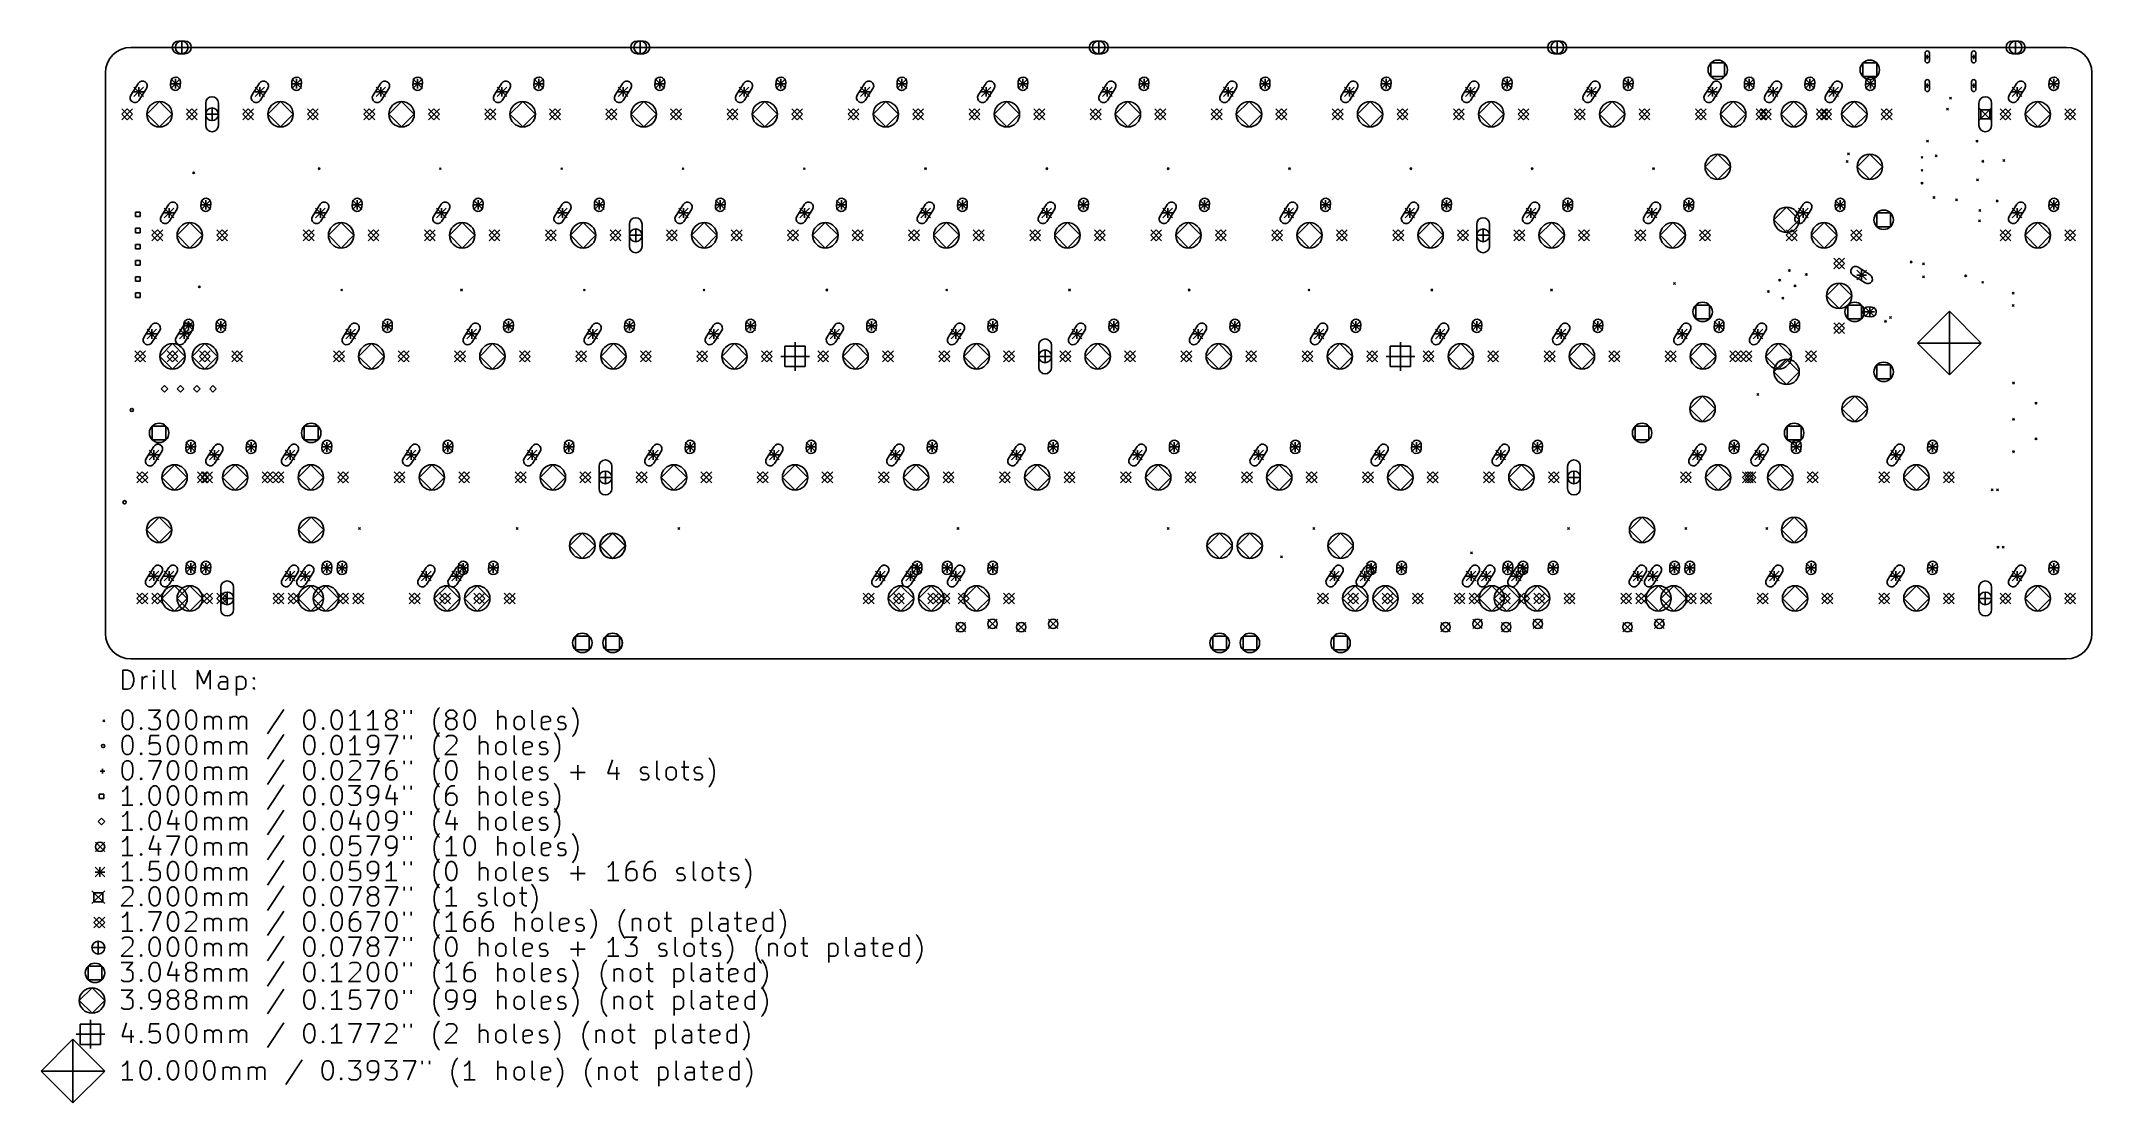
# Model space of a CAD drawing. Extents: x -8 to 314, y -166 to 1.
import ezdxf

# ---------------------------------------------------------------- set-up
doc = ezdxf.new("R2010")
doc.units = 0
doc.layers.add('BLACK', color=7, linetype='CONTINUOUS')

msp = doc.modelspace()

# ---------------------------------------------------------------- linework, layer by layer
at = {"layer": 'BLACK', "linetype": 'CONTINUOUS'}
for p, q in [((309.966, 0), (6, 0)), ((13, 0), (15, 0)), ((13.5, 1), (14.5, 1)), ((14, 1), (14, -1)), ((85, 0), (87, 0)), ((85.5, 1), (86.5, 1)), ((86, 1), (86, -1)), ((157, 0), (159, 0)), ((157.5, 1), (158.5, 1)), ((158, 1), (158, -1)), ((229, 0), (231, 0)), ((229.5, 1), (230.5, 1)), ((230, 1), (230, -1)), ((300.966, 0), (302.966, 0)), ((301.466, 1), (302.466, 1)), ((301.966, 1), (301.966, -1)), ((13.5, -1), (14.5, -1)), ((85.5, -1), (86.5, -1)), ((157.5, -1), (158.5, -1)), ((229.5, -1), (230.5, -1)), ((256.28, -2.44236), (254.124, -2.44236)), ((254.124, -2.44236), (254.124, -4.59764)), ((256.28, -4.59764), (256.28, -2.44236)), ((280.156, -2.44236), (278, -2.44236)), ((278, -2.44236), (278, -4.59764)), ((280.156, -4.59764), (280.156, -2.44236)), ((287.75, -0.9), (287.75, -2.1)), ((287.75, -1.5), (288.45, -1.5)), ((288.1, -1.15), (288.1, -1.85)), ((288.45, -0.9), (288.45, -2.1)), ((295.05, -0.9), (295.05, -2.1)), ((295.05, -1.5), (295.75, -1.5)), ((295.4, -1.15), (295.4, -1.85)), ((295.75, -0.9), (295.75, -2.1)), ((301.466, -1), (302.466, -1)), ((2, -4), (2, -92.0503)), ((7.22192, -5.63321), (6.01299, -7.53084)), ((6.5, -6.235), (8, -7.735)), ((8, -6.235), (6.5, -7.735)), ((7.25, -6.235), (7.25, -7.735)), ((8.48701, -6.43916), (7.27808, -8.33679)), ((12.2965, -5.37466), (12.257, -5.95332)), ((12.275, -4.965), (13.775, -6.465)), ((13.775, -4.965), (12.275, -6.465)), ((12.275, -5.715), (13.775, -5.715)), ((13.025, -4.965), (13.025, -6.465)), ((13.793, -5.47668), (13.7535, -6.05534)), ((26.2319, -5.63321), (25.023, -7.53084)), ((25.51, -6.235), (27.01, -7.735)), ((27.01, -6.235), (25.51, -7.735)), ((26.26, -6.235), (26.26, -7.735)), ((27.497, -6.43916), (26.2881, -8.33679)), ((31.3065, -5.37466), (31.267, -5.95332)), ((31.285, -4.965), (32.785, -6.465)), ((32.785, -4.965), (31.285, -6.465)), ((31.285, -5.715), (32.785, -5.715)), ((32.035, -4.965), (32.035, -6.465)), ((32.803, -5.47668), (32.7635, -6.05534)), ((45.2419, -5.63321), (44.033, -7.53084)), ((44.52, -6.235), (46.02, -7.735)), ((46.02, -6.235), (44.52, -7.735)), ((45.27, -6.235), (45.27, -7.735)), ((46.507, -6.43916), (45.2981, -8.33679)), ((50.3165, -5.37466), (50.277, -5.95332)), ((50.295, -4.965), (51.795, -6.465)), ((51.795, -4.965), (50.295, -6.465)), ((50.295, -5.715), (51.795, -5.715)), ((51.045, -4.965), (51.045, -6.465)), ((51.813, -5.47668), (51.7735, -6.05534)), ((64.2519, -5.63321), (63.043, -7.53084)), ((63.53, -6.235), (65.03, -7.735)), ((65.03, -6.235), (63.53, -7.735)), ((64.28, -6.235), (64.28, -7.735)), ((65.517, -6.43916), (64.3081, -8.33679)), ((69.3265, -5.37466), (69.287, -5.95332)), ((69.305, -4.965), (70.805, -6.465)), ((70.805, -4.965), (69.305, -6.465)), ((69.305, -5.715), (70.805, -5.715)), ((70.055, -4.965), (70.055, -6.465)), ((70.823, -5.47668), (70.7835, -6.05534)), ((83.2619, -5.63321), (82.053, -7.53084)), ((82.54, -6.235), (84.04, -7.735)), ((84.04, -6.235), (82.54, -7.735)), ((83.29, -6.235), (83.29, -7.735)), ((84.527, -6.43916), (83.3181, -8.33679)), ((88.3365, -5.37466), (88.297, -5.95332)), ((88.315, -4.965), (89.815, -6.465)), ((89.815, -4.965), (88.315, -6.465)), ((88.315, -5.715), (89.815, -5.715)), ((89.065, -4.965), (89.065, -6.465)), ((89.833, -5.47668), (89.7935, -6.05534)), ((102.272, -5.63321), (101.063, -7.53084)), ((101.55, -6.235), (103.05, -7.735)), ((103.05, -6.235), (101.55, -7.735)), ((102.3, -6.235), (102.3, -7.735)), ((103.537, -6.43916), (102.328, -8.33679)), ((107.346, -5.37466), (107.307, -5.95332)), ((107.325, -4.965), (108.825, -6.465)), ((108.825, -4.965), (107.325, -6.465)), ((107.325, -5.715), (108.825, -5.715)), ((108.075, -4.965), (108.075, -6.465)), ((108.843, -5.47668), (108.804, -6.05534)), ((121.282, -5.63321), (120.073, -7.53084)), ((120.56, -6.235), (122.06, -7.735)), ((122.06, -6.235), (120.56, -7.735)), ((121.31, -6.235), (121.31, -7.735)), ((122.547, -6.43916), (121.338, -8.33679)), ((126.356, -5.37466), (126.317, -5.95332)), ((126.335, -4.965), (127.835, -6.465)), ((127.835, -4.965), (126.335, -6.465)), ((126.335, -5.715), (127.835, -5.715)), ((127.085, -4.965), (127.085, -6.465)), ((127.853, -5.47668), (127.814, -6.05534)), ((140.292, -5.63321), (139.083, -7.53084)), ((139.57, -6.235), (141.07, -7.735)), ((141.07, -6.235), (139.57, -7.735)), ((140.32, -6.235), (140.32, -7.735)), ((141.557, -6.43916), (140.348, -8.33679)), ((145.366, -5.37466), (145.327, -5.95332)), ((145.345, -4.965), (146.845, -6.465)), ((146.845, -4.965), (145.345, -6.465)), ((145.345, -5.715), (146.845, -5.715)), ((146.095, -4.965), (146.095, -6.465)), ((146.863, -5.47668), (146.824, -6.05534)), ((159.302, -5.63321), (158.093, -7.53084)), ((158.58, -6.235), (160.08, -7.735)), ((160.08, -6.235), (158.58, -7.735)), ((159.33, -6.235), (159.33, -7.735)), ((160.567, -6.43916), (159.358, -8.33679)), ((164.376, -5.37466), (164.337, -5.95332)), ((164.355, -4.965), (165.855, -6.465)), ((165.855, -4.965), (164.355, -6.465)), ((164.355, -5.715), (165.855, -5.715)), ((165.105, -4.965), (165.105, -6.465)), ((165.873, -5.47668), (165.834, -6.05534)), ((178.312, -5.63321), (177.103, -7.53084)), ((177.59, -6.235), (179.09, -7.735)), ((179.09, -6.235), (177.59, -7.735)), ((178.34, -6.235), (178.34, -7.735)), ((179.577, -6.43916), (178.368, -8.33679)), ((183.386, -5.37466), (183.347, -5.95332)), ((183.365, -4.965), (184.865, -6.465)), ((184.865, -4.965), (183.365, -6.465)), ((183.365, -5.715), (184.865, -5.715)), ((184.115, -4.965), (184.115, -6.465)), ((184.883, -5.47668), (184.844, -6.05534)), ((197.322, -5.63321), (196.113, -7.53084)), ((196.6, -6.235), (198.1, -7.735)), ((198.1, -6.235), (196.6, -7.735)), ((197.35, -6.235), (197.35, -7.735)), ((198.587, -6.43916), (197.378, -8.33679)), ((202.396, -5.37466), (202.357, -5.95332)), ((202.375, -4.965), (203.875, -6.465)), ((203.875, -4.965), (202.375, -6.465)), ((202.375, -5.715), (203.875, -5.715)), ((203.125, -4.965), (203.125, -6.465)), ((203.893, -5.47668), (203.854, -6.05534)), ((216.332, -5.63321), (215.123, -7.53084)), ((215.61, -6.235), (217.11, -7.735)), ((217.11, -6.235), (215.61, -7.735)), ((216.36, -6.235), (216.36, -7.735)), ((217.597, -6.43916), (216.388, -8.33679)), ((221.406, -5.37466), (221.367, -5.95332)), ((221.385, -4.965), (222.885, -6.465)), ((222.885, -4.965), (221.385, -6.465)), ((221.385, -5.715), (222.885, -5.715)), ((222.135, -4.965), (222.135, -6.465)), ((222.903, -5.47668), (222.864, -6.05534)), ((235.342, -5.63321), (234.133, -7.53084)), ((234.62, -6.235), (236.12, -7.735)), ((236.12, -6.235), (234.62, -7.735)), ((235.37, -6.235), (235.37, -7.735)), ((236.607, -6.43916), (235.398, -8.33679)), ((240.416, -5.37466), (240.377, -5.95332)), ((240.395, -4.965), (241.895, -6.465)), ((241.895, -4.965), (240.395, -6.465)), ((240.395, -5.715), (241.895, -5.715)), ((241.145, -4.965), (241.145, -6.465)), ((241.913, -5.47668), (241.874, -6.05534)), ((254.352, -5.63321), (253.143, -7.53084)), ((253.63, -6.235), (255.13, -7.735)), ((255.13, -6.235), (253.63, -7.735)), ((254.124, -4.59764), (256.28, -4.59764)), ((254.38, -6.235), (254.38, -7.735)), ((255.617, -6.43916), (254.408, -8.33679)), ((259.426, -5.37466), (259.387, -5.95332)), ((259.405, -4.965), (260.905, -6.465)), ((260.905, -4.965), (259.405, -6.465)), ((259.405, -5.715), (260.905, -5.715)), ((260.155, -4.965), (260.155, -6.465)), ((260.923, -5.47668), (260.884, -6.05534)), ((263.857, -5.63321), (262.648, -7.53084)), ((263.135, -6.235), (264.635, -7.735)), ((264.635, -6.235), (263.135, -7.735)), ((263.885, -6.235), (263.885, -7.735)), ((265.122, -6.43916), (263.913, -8.33679)), ((268.931, -5.37466), (268.892, -5.95332)), ((268.91, -4.965), (270.41, -6.465)), ((270.41, -4.965), (268.91, -6.465)), ((268.91, -5.715), (270.41, -5.715)), ((269.66, -4.965), (269.66, -6.465)), ((270.428, -5.47668), (270.389, -6.05534)), ((273.362, -5.63321), (272.153, -7.53084)), ((272.64, -6.235), (274.14, -7.735)), ((274.14, -6.235), (272.64, -7.735)), ((273.39, -6.235), (273.39, -7.735)), ((274.627, -6.43916), (273.418, -8.33679)), ((278, -4.59764), (280.156, -4.59764)), ((278.436, -5.37466), (278.397, -5.95332)), ((278.415, -4.965), (279.915, -6.465)), ((279.915, -4.965), (278.415, -6.465)), ((278.415, -5.715), (279.915, -5.715)), ((279.165, -4.965), (279.165, -6.465)), ((279.933, -5.47668), (279.894, -6.05534)), ((287.75, -5.4), (287.75, -6.6)), ((287.75, -6), (288.45, -6)), ((288.1, -5.65), (288.1, -6.35)), ((288.45, -5.4), (288.45, -6.6)), ((295.05, -5.4), (295.05, -6.6)), ((295.05, -6), (295.75, -6)), ((295.4, -5.65), (295.4, -6.35)), ((295.75, -5.4), (295.75, -6.6)), ((302.177, -5.63321), (300.968, -7.53084)), ((301.455, -6.235), (302.955, -7.735)), ((302.955, -6.235), (301.455, -7.735)), ((302.205, -6.235), (302.205, -7.735)), ((303.442, -6.43916), (302.233, -8.33679)), ((307.251, -5.37466), (307.212, -5.95332)), ((307.23, -4.965), (308.73, -6.465)), ((308.73, -4.965), (307.23, -6.465)), ((307.23, -5.715), (308.73, -5.715)), ((307.98, -4.965), (307.98, -6.465)), ((308.748, -5.47668), (308.709, -6.05534)), ((313.966, -92.0503), (313.966, -4)), ((4.5741, -9.6541), (6.2759, -11.3559)), ((6.2759, -9.6541), (4.5741, -11.3559)), ((5.425, -9.6541), (4.5741, -10.505)), ((6.2759, -10.505), (5.425, -9.6541)), ((6.5, -6.985), (8, -6.985)), ((10.505, -8.5111), (8.5111, -10.505)), ((12.4989, -10.505), (10.505, -8.5111)), ((14.7341, -9.6541), (16.4359, -11.3559)), ((16.4359, -9.6541), (14.7341, -11.3559)), ((15.585, -9.6541), (14.7341, -10.505)), ((16.4359, -10.505), (15.585, -9.6541)), ((17.755, -8.755), (17.755, -12.255)), ((18.755, -9.505), (18.755, -11.505)), ((19.755, -8.755), (19.755, -12.255)), ((23.5841, -9.6541), (25.2859, -11.3559)), ((25.2859, -9.6541), (23.5841, -11.3559)), ((24.435, -9.6541), (23.5841, -10.505)), ((25.2859, -10.505), (24.435, -9.6541)), ((25.51, -6.985), (27.01, -6.985)), ((29.515, -8.5111), (27.5211, -10.505)), ((31.5089, -10.505), (29.515, -8.5111)), ((33.7441, -9.6541), (35.4459, -11.3559)), ((35.4459, -9.6541), (33.7441, -11.3559)), ((34.595, -9.6541), (33.7441, -10.505)), ((35.4459, -10.505), (34.595, -9.6541)), ((42.5941, -9.6541), (44.2959, -11.3559)), ((44.2959, -9.6541), (42.5941, -11.3559)), ((43.445, -9.6541), (42.5941, -10.505)), ((44.2959, -10.505), (43.445, -9.6541)), ((44.52, -6.985), (46.02, -6.985)), ((48.525, -8.5111), (46.5311, -10.505)), ((50.5189, -10.505), (48.525, -8.5111)), ((52.7541, -9.6541), (54.4559, -11.3559)), ((54.4559, -9.6541), (52.7541, -11.3559)), ((53.605, -9.6541), (52.7541, -10.505)), ((54.4559, -10.505), (53.605, -9.6541)), ((61.6041, -9.6541), (63.3059, -11.3559)), ((63.3059, -9.6541), (61.6041, -11.3559)), ((62.455, -9.6541), (61.6041, -10.505)), ((63.3059, -10.505), (62.455, -9.6541)), ((63.53, -6.985), (65.03, -6.985)), ((67.535, -8.5111), (65.5411, -10.505)), ((69.5289, -10.505), (67.535, -8.5111)), ((71.7641, -9.6541), (73.4659, -11.3559)), ((73.4659, -9.6541), (71.7641, -11.3559)), ((72.615, -9.6541), (71.7641, -10.505)), ((73.4659, -10.505), (72.615, -9.6541)), ((80.6141, -9.6541), (82.3159, -11.3559)), ((82.3159, -9.6541), (80.6141, -11.3559)), ((81.465, -9.6541), (80.6141, -10.505)), ((82.3159, -10.505), (81.465, -9.6541)), ((82.54, -6.985), (84.04, -6.985)), ((86.545, -8.5111), (84.5511, -10.505)), ((88.5389, -10.505), (86.545, -8.5111)), ((90.7741, -9.6541), (92.4759, -11.3559)), ((92.4759, -9.6541), (90.7741, -11.3559)), ((91.625, -9.6541), (90.7741, -10.505)), ((92.4759, -10.505), (91.625, -9.6541)), ((99.6241, -9.6541), (101.326, -11.3559)), ((101.326, -9.6541), (99.6241, -11.3559)), ((100.475, -9.6541), (99.6241, -10.505)), ((101.326, -10.505), (100.475, -9.6541)), ((101.55, -6.985), (103.05, -6.985)), ((105.555, -8.5111), (103.561, -10.505)), ((107.549, -10.505), (105.555, -8.5111)), ((109.784, -9.6541), (111.486, -11.3559)), ((111.486, -9.6541), (109.784, -11.3559)), ((110.635, -9.6541), (109.784, -10.505)), ((111.486, -10.505), (110.635, -9.6541)), ((118.634, -9.6541), (120.336, -11.3559)), ((120.336, -9.6541), (118.634, -11.3559)), ((119.485, -9.6541), (118.634, -10.505)), ((120.336, -10.505), (119.485, -9.6541)), ((120.56, -6.985), (122.06, -6.985)), ((124.565, -8.5111), (122.571, -10.505)), ((126.559, -10.505), (124.565, -8.5111)), ((128.794, -9.6541), (130.496, -11.3559)), ((130.496, -9.6541), (128.794, -11.3559)), ((129.645, -9.6541), (128.794, -10.505)), ((130.496, -10.505), (129.645, -9.6541)), ((137.644, -9.6541), (139.346, -11.3559)), ((139.346, -9.6541), (137.644, -11.3559)), ((138.495, -9.6541), (137.644, -10.505)), ((139.346, -10.505), (138.495, -9.6541)), ((139.57, -6.985), (141.07, -6.985)), ((143.575, -8.5111), (141.581, -10.505)), ((145.569, -10.505), (143.575, -8.5111)), ((147.804, -9.6541), (149.506, -11.3559)), ((149.506, -9.6541), (147.804, -11.3559)), ((148.655, -9.6541), (147.804, -10.505)), ((149.506, -10.505), (148.655, -9.6541)), ((156.654, -9.6541), (158.356, -11.3559)), ((158.356, -9.6541), (156.654, -11.3559)), ((157.505, -9.6541), (156.654, -10.505)), ((158.356, -10.505), (157.505, -9.6541)), ((158.58, -6.985), (160.08, -6.985)), ((162.585, -8.5111), (160.591, -10.505)), ((164.579, -10.505), (162.585, -8.5111)), ((166.814, -9.6541), (168.516, -11.3559)), ((168.516, -9.6541), (166.814, -11.3559)), ((167.665, -9.6541), (166.814, -10.505)), ((168.516, -10.505), (167.665, -9.6541)), ((175.664, -9.6541), (177.366, -11.3559)), ((177.366, -9.6541), (175.664, -11.3559)), ((176.515, -9.6541), (175.664, -10.505)), ((177.366, -10.505), (176.515, -9.6541)), ((177.59, -6.985), (179.09, -6.985)), ((181.595, -8.5111), (179.601, -10.505)), ((183.589, -10.505), (181.595, -8.5111)), ((185.824, -9.6541), (187.526, -11.3559)), ((187.526, -9.6541), (185.824, -11.3559)), ((186.675, -9.6541), (185.824, -10.505)), ((187.526, -10.505), (186.675, -9.6541)), ((194.674, -9.6541), (196.376, -11.3559)), ((196.376, -9.6541), (194.674, -11.3559)), ((195.525, -9.6541), (194.674, -10.505)), ((196.376, -10.505), (195.525, -9.6541)), ((196.6, -6.985), (198.1, -6.985)), ((200.605, -8.5111), (198.611, -10.505)), ((202.599, -10.505), (200.605, -8.5111)), ((204.834, -9.6541), (206.536, -11.3559)), ((206.536, -9.6541), (204.834, -11.3559)), ((205.685, -9.6541), (204.834, -10.505)), ((206.536, -10.505), (205.685, -9.6541)), ((213.684, -9.6541), (215.386, -11.3559)), ((215.386, -9.6541), (213.684, -11.3559)), ((214.535, -9.6541), (213.684, -10.505)), ((215.386, -10.505), (214.535, -9.6541)), ((215.61, -6.985), (217.11, -6.985)), ((219.615, -8.5111), (217.621, -10.505)), ((221.609, -10.505), (219.615, -8.5111)), ((223.844, -9.6541), (225.546, -11.3559)), ((225.546, -9.6541), (223.844, -11.3559)), ((224.695, -9.6541), (223.844, -10.505)), ((225.546, -10.505), (224.695, -9.6541)), ((232.694, -9.6541), (234.396, -11.3559)), ((234.396, -9.6541), (232.694, -11.3559)), ((233.545, -9.6541), (232.694, -10.505)), ((234.396, -10.505), (233.545, -9.6541)), ((234.62, -6.985), (236.12, -6.985)), ((238.625, -8.5111), (236.631, -10.505)), ((240.619, -10.505), (238.625, -8.5111)), ((242.854, -9.6541), (244.556, -11.3559)), ((244.556, -9.6541), (242.854, -11.3559)), ((243.705, -9.6541), (242.854, -10.505)), ((244.556, -10.505), (243.705, -9.6541)), ((251.704, -9.6541), (253.406, -11.3559)), ((253.406, -9.6541), (251.704, -11.3559)), ((252.555, -9.6541), (251.704, -10.505)), ((253.406, -10.505), (252.555, -9.6541)), ((253.63, -6.985), (255.13, -6.985)), ((257.635, -8.5111), (255.641, -10.505)), ((259.629, -10.505), (257.635, -8.5111)), ((261.209, -9.6541), (262.911, -11.3559)), ((262.911, -9.6541), (261.209, -11.3559)), ((262.06, -9.6541), (261.209, -10.505)), ((261.864, -9.6541), (263.566, -11.3559)), ((263.566, -9.6541), (261.864, -11.3559)), ((262.715, -9.6541), (261.864, -10.505)), ((262.911, -10.505), (262.06, -9.6541)), ((263.566, -10.505), (262.715, -9.6541)), ((263.135, -6.985), (264.635, -6.985)), ((267.14, -8.5111), (265.146, -10.505)), ((269.134, -10.505), (267.14, -8.5111)), ((270.714, -9.6541), (272.416, -11.3559)), ((272.416, -9.6541), (270.714, -11.3559)), ((271.565, -9.6541), (270.714, -10.505)), ((271.369, -9.6541), (273.071, -11.3559)), ((273.071, -9.6541), (271.369, -11.3559)), ((272.22, -9.6541), (271.369, -10.505)), ((272.416, -10.505), (271.565, -9.6541)), ((273.071, -10.505), (272.22, -9.6541)), ((272.64, -6.985), (274.14, -6.985)), ((276.645, -8.5111), (274.651, -10.505)), ((278.639, -10.505), (276.645, -8.5111)), ((280.874, -9.6541), (282.576, -11.3559)), ((282.576, -9.6541), (280.874, -11.3559)), ((281.725, -9.6541), (280.874, -10.505)), ((282.576, -10.505), (281.725, -9.6541)), ((291.145, -9.54526), (291.445, -9.84526)), ((291.445, -9.54526), (291.145, -9.84526)), ((291.6, -7.82), (291.9, -8.12)), ((291.9, -7.82), (291.6, -8.12)), ((296.21, -8.755), (296.21, -12.255)), ((296.21, -9.505), (298.21, -11.505)), ((298.21, -9.505), (296.21, -11.505)), ((298.21, -8.755), (298.21, -12.255)), ((299.529, -9.6541), (301.231, -11.3559)), ((301.231, -9.6541), (299.529, -11.3559)), ((300.38, -9.6541), (299.529, -10.505)), ((301.231, -10.505), (300.38, -9.6541)), ((301.455, -6.985), (302.955, -6.985)), ((305.46, -8.5111), (303.466, -10.505)), ((307.454, -10.505), (305.46, -8.5111)), ((309.689, -9.6541), (311.391, -11.3559)), ((311.391, -9.6541), (309.689, -11.3559)), ((310.54, -9.6541), (309.689, -10.505)), ((311.391, -10.505), (310.54, -9.6541)), ((4.5741, -10.505), (5.425, -11.3559)), ((5.425, -11.3559), (6.2759, -10.505)), ((8.5111, -10.505), (10.505, -12.4989)), ((10.505, -12.4989), (12.4989, -10.505)), ((14.7341, -10.505), (15.585, -11.3559)), ((15.585, -11.3559), (16.4359, -10.505)), ((17.755, -10.505), (19.755, -10.505)), ((23.5841, -10.505), (24.435, -11.3559)), ((24.435, -11.3559), (25.2859, -10.505)), ((27.5211, -10.505), (29.515, -12.4989)), ((29.515, -12.4989), (31.5089, -10.505)), ((33.7441, -10.505), (34.595, -11.3559)), ((34.595, -11.3559), (35.4459, -10.505)), ((42.5941, -10.505), (43.445, -11.3559)), ((43.445, -11.3559), (44.2959, -10.505)), ((46.5311, -10.505), (48.525, -12.4989)), ((48.525, -12.4989), (50.5189, -10.505)), ((52.7541, -10.505), (53.605, -11.3559)), ((53.605, -11.3559), (54.4559, -10.505)), ((61.6041, -10.505), (62.455, -11.3559)), ((62.455, -11.3559), (63.3059, -10.505)), ((65.5411, -10.505), (67.535, -12.4989)), ((67.535, -12.4989), (69.5289, -10.505)), ((71.7641, -10.505), (72.615, -11.3559)), ((72.615, -11.3559), (73.4659, -10.505)), ((80.6141, -10.505), (81.465, -11.3559)), ((81.465, -11.3559), (82.3159, -10.505)), ((84.5511, -10.505), (86.545, -12.4989)), ((86.545, -12.4989), (88.5389, -10.505)), ((90.7741, -10.505), (91.625, -11.3559)), ((91.625, -11.3559), (92.4759, -10.505)), ((99.6241, -10.505), (100.475, -11.3559)), ((100.475, -11.3559), (101.326, -10.505)), ((103.561, -10.505), (105.555, -12.4989)), ((105.555, -12.4989), (107.549, -10.505)), ((109.784, -10.505), (110.635, -11.3559)), ((110.635, -11.3559), (111.486, -10.505)), ((118.634, -10.505), (119.485, -11.3559)), ((119.485, -11.3559), (120.336, -10.505)), ((122.571, -10.505), (124.565, -12.4989)), ((124.565, -12.4989), (126.559, -10.505)), ((128.794, -10.505), (129.645, -11.3559)), ((129.645, -11.3559), (130.496, -10.505)), ((137.644, -10.505), (138.495, -11.3559)), ((138.495, -11.3559), (139.346, -10.505)), ((141.581, -10.505), (143.575, -12.4989)), ((143.575, -12.4989), (145.569, -10.505)), ((147.804, -10.505), (148.655, -11.3559)), ((148.655, -11.3559), (149.506, -10.505)), ((156.654, -10.505), (157.505, -11.3559)), ((157.505, -11.3559), (158.356, -10.505)), ((160.591, -10.505), (162.585, -12.4989)), ((162.585, -12.4989), (164.579, -10.505)), ((166.814, -10.505), (167.665, -11.3559)), ((167.665, -11.3559), (168.516, -10.505)), ((175.664, -10.505), (176.515, -11.3559)), ((176.515, -11.3559), (177.366, -10.505)), ((179.601, -10.505), (181.595, -12.4989)), ((181.595, -12.4989), (183.589, -10.505)), ((185.824, -10.505), (186.675, -11.3559)), ((186.675, -11.3559), (187.526, -10.505)), ((194.674, -10.505), (195.525, -11.3559)), ((195.525, -11.3559), (196.376, -10.505)), ((198.611, -10.505), (200.605, -12.4989)), ((200.605, -12.4989), (202.599, -10.505)), ((204.834, -10.505), (205.685, -11.3559)), ((205.685, -11.3559), (206.536, -10.505)), ((213.684, -10.505), (214.535, -11.3559)), ((214.535, -11.3559), (215.386, -10.505)), ((217.621, -10.505), (219.615, -12.4989)), ((219.615, -12.4989), (221.609, -10.505)), ((223.844, -10.505), (224.695, -11.3559)), ((224.695, -11.3559), (225.546, -10.505)), ((232.694, -10.505), (233.545, -11.3559)), ((233.545, -11.3559), (234.396, -10.505)), ((236.631, -10.505), (238.625, -12.4989)), ((238.625, -12.4989), (240.619, -10.505)), ((242.854, -10.505), (243.705, -11.3559)), ((243.705, -11.3559), (244.556, -10.505)), ((251.704, -10.505), (252.555, -11.3559)), ((252.555, -11.3559), (253.406, -10.505)), ((255.641, -10.505), (257.635, -12.4989)), ((257.635, -12.4989), (259.629, -10.505)), ((261.209, -10.505), (262.06, -11.3559)), ((261.864, -10.505), (262.715, -11.3559)), ((262.06, -11.3559), (262.911, -10.505)), ((262.715, -11.3559), (263.566, -10.505)), ((265.146, -10.505), (267.14, -12.4989)), ((267.14, -12.4989), (269.134, -10.505)), ((270.714, -10.505), (271.565, -11.3559)), ((271.369, -10.505), (272.22, -11.3559)), ((271.565, -11.3559), (272.416, -10.505)), ((272.22, -11.3559), (273.071, -10.505)), ((274.651, -10.505), (276.645, -12.4989)), ((276.645, -12.4989), (278.639, -10.505)), ((280.874, -10.505), (281.725, -11.3559)), ((281.725, -11.3559), (282.576, -10.505)), ((297.917, -9.79789), (296.503, -9.79789)), ((296.503, -9.79789), (296.503, -11.2121)), ((296.503, -11.2121), (297.917, -11.2121)), ((297.917, -11.2121), (297.917, -9.79789)), ((299.529, -10.505), (300.38, -11.3559)), ((300.38, -11.3559), (301.231, -10.505)), ((303.466, -10.505), (305.46, -12.4989)), ((305.46, -12.4989), (307.454, -10.505)), ((309.689, -10.505), (310.54, -11.3559)), ((310.54, -11.3559), (311.391, -10.505)), ((287.984, -14.5849), (288.284, -14.8849)), ((288.284, -14.5849), (287.984, -14.8849)), ((295.757, -14.5849), (296.057, -14.8849)), ((296.057, -14.5849), (295.757, -14.8849)), ((35.41, -18.9), (35.71, -19.2)), ((35.71, -18.9), (35.41, -19.2)), ((54.46, -18.9), (54.76, -19.2)), ((54.76, -18.9), (54.46, -19.2)), ((73.51, -18.9), (73.81, -19.2)), ((73.81, -18.9), (73.51, -19.2)), ((92.56, -18.9), (92.86, -19.2)), ((92.86, -18.9), (92.56, -19.2)), ((111.61, -18.9), (111.91, -19.2)), ((111.91, -18.9), (111.61, -19.2)), ((130.66, -18.9), (130.96, -19.2)), ((130.96, -18.9), (130.66, -19.2)), ((149.71, -18.9), (150.01, -19.2)), ((150.01, -18.9), (149.71, -19.2)), ((168.76, -18.9), (169.06, -19.2)), ((169.06, -18.9), (168.76, -19.2)), ((187.81, -18.9), (188.11, -19.2)), ((188.11, -18.9), (187.81, -19.2)), ((206.86, -18.9), (207.16, -19.2)), ((207.16, -18.9), (206.86, -19.2)), ((225.91, -18.9), (226.21, -19.2)), ((226.21, -18.9), (225.91, -19.2)), ((244.96, -18.9), (245.26, -19.2)), ((245.26, -18.9), (244.96, -19.2)), ((255.202, -16.7661), (253.208, -18.76)), ((253.208, -18.76), (255.202, -20.7539)), ((257.196, -18.76), (255.202, -16.7661)), ((255.202, -20.7539), (257.196, -18.76)), ((275.382, -17.7597), (275.682, -18.0597)), ((275.682, -17.7597), (275.382, -18.0597)), ((275.592, -16.5597), (275.892, -16.8597)), ((275.892, -16.5597), (275.592, -16.8597)), ((279.078, -16.7661), (277.084, -18.76)), ((277.084, -18.76), (279.078, -20.7539)), ((281.072, -18.76), (279.078, -16.7661)), ((279.078, -20.7539), (281.072, -18.76)), ((287.124, -17.122), (287.424, -17.422)), ((287.424, -17.122), (287.124, -17.422)), ((287.124, -19.154), (287.424, -19.454)), ((287.424, -19.154), (287.124, -19.454)), ((289.359, -16.868), (289.659, -17.168)), ((289.659, -16.868), (289.359, -17.168)), ((296.665, -17.7495), (296.965, -18.0495)), ((296.965, -17.7495), (296.665, -18.0495)), ((299.976, -17.63), (300.276, -17.93)), ((300.276, -17.63), (299.976, -17.93)), ((15.725, -19.535), (16.025, -19.835)), ((16.025, -19.535), (15.725, -19.835)), ((287.124, -21.186), (287.424, -21.486)), ((287.424, -21.186), (287.124, -21.486)), ((295.851, -20.6343), (296.151, -20.9343)), ((296.151, -20.6343), (295.851, -20.9343)), ((11.9744, -24.6432), (10.7655, -26.5408)), ((11.2525, -25.245), (12.7525, -26.745)), ((12.7525, -25.245), (11.2525, -26.745)), ((12.0025, -25.245), (12.0025, -26.745)), ((13.2395, -25.4492), (12.0306, -27.3468)), ((17.049, -24.3847), (17.0095, -24.9633)), ((17.0275, -23.975), (18.5275, -25.475)), ((18.5275, -23.975), (17.0275, -25.475)), ((17.0275, -24.725), (18.5275, -24.725)), ((17.7775, -23.975), (17.7775, -25.475)), ((18.5455, -24.4867), (18.506, -25.0653)), ((35.7369, -24.6432), (34.528, -26.5408)), ((35.015, -25.245), (36.515, -26.745)), ((36.515, -25.245), (35.015, -26.745)), ((35.765, -25.245), (35.765, -26.745)), ((37.002, -25.4492), (35.7931, -27.3468)), ((40.8115, -24.3847), (40.772, -24.9633)), ((40.79, -23.975), (42.29, -25.475)), ((42.29, -23.975), (40.79, -25.475)), ((40.79, -24.725), (42.29, -24.725)), ((41.54, -23.975), (41.54, -25.475)), ((42.308, -24.4867), (42.2685, -25.0653)), ((54.7469, -24.6432), (53.538, -26.5408)), ((54.025, -25.245), (55.525, -26.745)), ((55.525, -25.245), (54.025, -26.745)), ((54.775, -25.245), (54.775, -26.745)), ((56.012, -25.4492), (54.8031, -27.3468)), ((59.8215, -24.3847), (59.782, -24.9633)), ((59.8, -23.975), (61.3, -25.475)), ((61.3, -23.975), (59.8, -25.475)), ((59.8, -24.725), (61.3, -24.725)), ((60.55, -23.975), (60.55, -25.475)), ((61.318, -24.4867), (61.2785, -25.0653)), ((73.7569, -24.6432), (72.548, -26.5408)), ((73.035, -25.245), (74.535, -26.745)), ((74.535, -25.245), (73.035, -26.745)), ((73.785, -25.245), (73.785, -26.745)), ((75.022, -25.4492), (73.8131, -27.3468)), ((78.8315, -24.3847), (78.792, -24.9633)), ((78.81, -23.975), (80.31, -25.475)), ((80.31, -23.975), (78.81, -25.475)), ((78.81, -24.725), (80.31, -24.725)), ((79.56, -23.975), (79.56, -25.475)), ((80.328, -24.4867), (80.2885, -25.0653)), ((92.7669, -24.6432), (91.558, -26.5408)), ((92.045, -25.245), (93.545, -26.745)), ((93.545, -25.245), (92.045, -26.745)), ((92.795, -25.245), (92.795, -26.745)), ((94.032, -25.4492), (92.8231, -27.3468)), ((97.8415, -24.3847), (97.802, -24.9633)), ((97.82, -23.975), (99.32, -25.475)), ((99.32, -23.975), (97.82, -25.475)), ((97.82, -24.725), (99.32, -24.725)), ((98.57, -23.975), (98.57, -25.475)), ((99.338, -24.4867), (99.2985, -25.0653)), ((111.777, -24.6432), (110.568, -26.5408)), ((111.055, -25.245), (112.555, -26.745)), ((112.555, -25.245), (111.055, -26.745)), ((111.805, -25.245), (111.805, -26.745)), ((113.042, -25.4492), (111.833, -27.3468)), ((116.851, -24.3847), (116.812, -24.9633)), ((116.83, -23.975), (118.33, -25.475)), ((118.33, -23.975), (116.83, -25.475)), ((116.83, -24.725), (118.33, -24.725)), ((117.58, -23.975), (117.58, -25.475)), ((118.348, -24.4867), (118.309, -25.0653)), ((130.787, -24.6432), (129.578, -26.5408)), ((130.065, -25.245), (131.565, -26.745)), ((131.565, -25.245), (130.065, -26.745)), ((130.815, -25.245), (130.815, -26.745)), ((132.052, -25.4492), (130.843, -27.3468)), ((135.861, -24.3847), (135.822, -24.9633)), ((135.84, -23.975), (137.34, -25.475)), ((137.34, -23.975), (135.84, -25.475)), ((135.84, -24.725), (137.34, -24.725)), ((136.59, -23.975), (136.59, -25.475)), ((137.358, -24.4867), (137.319, -25.0653)), ((149.797, -24.6432), (148.588, -26.5408)), ((149.075, -25.245), (150.575, -26.745)), ((150.575, -25.245), (149.075, -26.745)), ((149.825, -25.245), (149.825, -26.745)), ((151.062, -25.4492), (149.853, -27.3468)), ((154.871, -24.3847), (154.832, -24.9633)), ((154.85, -23.975), (156.35, -25.475)), ((156.35, -23.975), (154.85, -25.475)), ((154.85, -24.725), (156.35, -24.725)), ((155.6, -23.975), (155.6, -25.475)), ((156.368, -24.4867), (156.329, -25.0653)), ((168.807, -24.6432), (167.598, -26.5408)), ((168.085, -25.245), (169.585, -26.745)), ((169.585, -25.245), (168.085, -26.745)), ((168.835, -25.245), (168.835, -26.745)), ((170.072, -25.4492), (168.863, -27.3468)), ((173.881, -24.3847), (173.842, -24.9633)), ((173.86, -23.975), (175.36, -25.475)), ((175.36, -23.975), (173.86, -25.475)), ((173.86, -24.725), (175.36, -24.725)), ((174.61, -23.975), (174.61, -25.475)), ((175.378, -24.4867), (175.339, -25.0653)), ((187.817, -24.6432), (186.608, -26.5408)), ((187.095, -25.245), (188.595, -26.745)), ((188.595, -25.245), (187.095, -26.745)), ((187.845, -25.245), (187.845, -26.745)), ((189.082, -25.4492), (187.873, -27.3468)), ((192.891, -24.3847), (192.852, -24.9633)), ((192.87, -23.975), (194.37, -25.475)), ((194.37, -23.975), (192.87, -25.475)), ((192.87, -24.725), (194.37, -24.725)), ((193.62, -23.975), (193.62, -25.475)), ((194.388, -24.4867), (194.349, -25.0653)), ((206.827, -24.6432), (205.618, -26.5408)), ((206.105, -25.245), (207.605, -26.745)), ((207.605, -25.245), (206.105, -26.745)), ((206.855, -25.245), (206.855, -26.745)), ((208.092, -25.4492), (206.883, -27.3468)), ((211.901, -24.3847), (211.862, -24.9633)), ((211.88, -23.975), (213.38, -25.475)), ((213.38, -23.975), (211.88, -25.475)), ((211.88, -24.725), (213.38, -24.725)), ((212.63, -23.975), (212.63, -25.475)), ((213.398, -24.4867), (213.359, -25.0653)), ((225.837, -24.6432), (224.628, -26.5408)), ((225.115, -25.245), (226.615, -26.745)), ((226.615, -25.245), (225.115, -26.745)), ((225.865, -25.245), (225.865, -26.745)), ((227.102, -25.4492), (225.893, -27.3468)), ((230.911, -24.3847), (230.872, -24.9633)), ((230.89, -23.975), (232.39, -25.475)), ((232.39, -23.975), (230.89, -25.475)), ((230.89, -24.725), (232.39, -24.725)), ((231.64, -23.975), (231.64, -25.475)), ((232.408, -24.4867), (232.369, -25.0653)), ((244.847, -24.6432), (243.638, -26.5408)), ((244.125, -25.245), (245.625, -26.745)), ((245.625, -25.245), (244.125, -26.745)), ((244.875, -25.245), (244.875, -26.745)), ((246.112, -25.4492), (244.903, -27.3468)), ((249.921, -24.3847), (249.882, -24.9633)), ((249.9, -23.975), (251.4, -25.475)), ((251.4, -23.975), (249.9, -25.475)), ((249.9, -24.725), (251.4, -24.725)), ((250.65, -23.975), (250.65, -25.475)), ((251.418, -24.4867), (251.379, -25.0653)), ((266.014, -25.0881), (264.02, -27.082)), ((268.008, -27.082), (266.014, -25.0881)), ((268.609, -24.6432), (267.4, -26.5408)), ((267.887, -25.245), (269.387, -26.745)), ((269.387, -25.245), (267.887, -26.745)), ((268.637, -25.245), (268.637, -26.745)), ((269.874, -25.4492), (268.665, -27.3468)), ((273.683, -24.3847), (273.644, -24.9633)), ((273.662, -23.975), (275.162, -25.475)), ((275.162, -23.975), (273.662, -25.475)), ((273.662, -24.725), (275.162, -24.725)), ((274.412, -23.975), (274.412, -25.475)), ((275.18, -24.4867), (275.141, -25.0653)), ((289.004, -23.4212), (289.304, -23.7212)), ((289.304, -23.4212), (289.004, -23.7212)), ((292.56, -23.7768), (292.86, -24.0768)), ((292.86, -23.7768), (292.56, -24.0768)), ((296.217, -25.4532), (296.517, -25.7532)), ((296.517, -25.4532), (296.217, -25.7532)), ((298.91, -23.98), (299.21, -24.28)), ((299.21, -23.98), (298.91, -24.28)), ((302.177, -24.6432), (300.968, -26.5408)), ((301.455, -25.245), (302.955, -26.745)), ((302.955, -25.245), (301.455, -26.745)), ((302.205, -25.245), (302.205, -26.745)), ((303.442, -25.4492), (302.233, -27.3468)), ((307.251, -24.3847), (307.212, -24.9633)), ((307.23, -23.975), (308.73, -25.475)), ((308.73, -23.975), (307.23, -25.475)), ((307.23, -24.725), (308.73, -24.725)), ((307.98, -23.975), (307.98, -25.475)), ((308.748, -24.4867), (308.709, -25.0653)), ((7.46556, -25.8719), (6.75844, -25.8719)), ((6.75844, -25.8719), (6.75844, -26.5791)), ((6.75844, -26.5791), (7.46556, -26.5791)), ((7.46556, -28.4119), (6.75844, -28.4119)), ((6.75844, -28.4119), (6.75844, -29.1191)), ((7.46556, -26.5791), (7.46556, -25.8719)), ((7.46556, -29.1191), (7.46556, -28.4119)), ((9.3266, -28.6641), (11.0284, -30.3659)), ((11.0284, -28.6641), (9.3266, -30.3659)), ((10.1775, -28.6641), (9.3266, -29.515)), ((11.0284, -29.515), (10.1775, -28.6641)), ((11.2525, -25.995), (12.7525, -25.995)), ((15.2575, -27.5211), (13.2636, -29.515)), ((17.2514, -29.515), (15.2575, -27.5211)), ((19.4866, -28.6641), (21.1884, -30.3659)), ((21.1884, -28.6641), (19.4866, -30.3659)), ((20.3375, -28.6641), (19.4866, -29.515)), ((21.1884, -29.515), (20.3375, -28.6641)), ((33.0891, -28.6641), (34.7909, -30.3659)), ((34.7909, -28.6641), (33.0891, -30.3659)), ((33.94, -28.6641), (33.0891, -29.515)), ((34.7909, -29.515), (33.94, -28.6641)), ((35.015, -25.995), (36.515, -25.995)), ((39.02, -27.5211), (37.0261, -29.515)), ((41.0139, -29.515), (39.02, -27.5211)), ((43.2491, -28.6641), (44.9509, -30.3659)), ((44.9509, -28.6641), (43.2491, -30.3659)), ((44.1, -28.6641), (43.2491, -29.515)), ((44.9509, -29.515), (44.1, -28.6641)), ((52.0991, -28.6641), (53.8009, -30.3659)), ((53.8009, -28.6641), (52.0991, -30.3659)), ((52.95, -28.6641), (52.0991, -29.515)), ((53.8009, -29.515), (52.95, -28.6641)), ((54.025, -25.995), (55.525, -25.995)), ((58.03, -27.5211), (56.0361, -29.515)), ((60.0239, -29.515), (58.03, -27.5211)), ((62.2591, -28.6641), (63.9609, -30.3659)), ((63.9609, -28.6641), (62.2591, -30.3659)), ((63.11, -28.6641), (62.2591, -29.515)), ((63.9609, -29.515), (63.11, -28.6641)), ((71.1091, -28.6641), (72.8109, -30.3659)), ((72.8109, -28.6641), (71.1091, -30.3659)), ((71.96, -28.6641), (71.1091, -29.515)), ((72.8109, -29.515), (71.96, -28.6641)), ((73.035, -25.995), (74.535, -25.995)), ((77.04, -27.5211), (75.0461, -29.515)), ((79.0339, -29.515), (77.04, -27.5211)), ((81.2691, -28.6641), (82.9709, -30.3659)), ((82.9709, -28.6641), (81.2691, -30.3659)), ((82.12, -28.6641), (81.2691, -29.515)), ((82.9709, -29.515), (82.12, -28.6641)), ((84.29, -27.765), (84.29, -31.265)), ((85.29, -28.515), (85.29, -30.515)), ((86.29, -27.765), (86.29, -31.265)), ((90.1191, -28.6641), (91.8209, -30.3659)), ((91.8209, -28.6641), (90.1191, -30.3659)), ((90.97, -28.6641), (90.1191, -29.515)), ((91.8209, -29.515), (90.97, -28.6641)), ((92.045, -25.995), (93.545, -25.995)), ((96.05, -27.5211), (94.0561, -29.515)), ((98.0439, -29.515), (96.05, -27.5211)), ((100.279, -28.6641), (101.981, -30.3659)), ((101.981, -28.6641), (100.279, -30.3659)), ((101.13, -28.6641), (100.279, -29.515)), ((101.981, -29.515), (101.13, -28.6641)), ((109.129, -28.6641), (110.831, -30.3659)), ((110.831, -28.6641), (109.129, -30.3659)), ((109.98, -28.6641), (109.129, -29.515)), ((110.831, -29.515), (109.98, -28.6641)), ((111.055, -25.995), (112.555, -25.995)), ((115.06, -27.5211), (113.066, -29.515)), ((117.054, -29.515), (115.06, -27.5211)), ((119.289, -28.6641), (120.991, -30.3659)), ((120.991, -28.6641), (119.289, -30.3659)), ((120.14, -28.6641), (119.289, -29.515)), ((120.991, -29.515), (120.14, -28.6641)), ((128.139, -28.6641), (129.841, -30.3659)), ((129.841, -28.6641), (128.139, -30.3659)), ((128.99, -28.6641), (128.139, -29.515)), ((129.841, -29.515), (128.99, -28.6641)), ((130.065, -25.995), (131.565, -25.995)), ((134.07, -27.5211), (132.076, -29.515)), ((136.064, -29.515), (134.07, -27.5211)), ((138.299, -28.6641), (140.001, -30.3659)), ((140.001, -28.6641), (138.299, -30.3659)), ((139.15, -28.6641), (138.299, -29.515)), ((140.001, -29.515), (139.15, -28.6641)), ((147.149, -28.6641), (148.851, -30.3659)), ((148.851, -28.6641), (147.149, -30.3659)), ((148, -28.6641), (147.149, -29.515)), ((148.851, -29.515), (148, -28.6641)), ((149.075, -25.995), (150.575, -25.995)), ((153.08, -27.5211), (151.086, -29.515)), ((155.074, -29.515), (153.08, -27.5211)), ((157.309, -28.6641), (159.011, -30.3659)), ((159.011, -28.6641), (157.309, -30.3659)), ((158.16, -28.6641), (157.309, -29.515)), ((159.011, -29.515), (158.16, -28.6641)), ((166.159, -28.6641), (167.861, -30.3659)), ((167.861, -28.6641), (166.159, -30.3659)), ((167.01, -28.6641), (166.159, -29.515)), ((167.861, -29.515), (167.01, -28.6641)), ((168.085, -25.995), (169.585, -25.995)), ((172.09, -27.5211), (170.096, -29.515)), ((174.084, -29.515), (172.09, -27.5211)), ((176.319, -28.6641), (178.021, -30.3659)), ((178.021, -28.6641), (176.319, -30.3659)), ((177.17, -28.6641), (176.319, -29.515)), ((178.021, -29.515), (177.17, -28.6641)), ((185.169, -28.6641), (186.871, -30.3659)), ((186.871, -28.6641), (185.169, -30.3659)), ((186.02, -28.6641), (185.169, -29.515)), ((186.871, -29.515), (186.02, -28.6641)), ((187.095, -25.995), (188.595, -25.995)), ((191.1, -27.5211), (189.106, -29.515)), ((193.094, -29.515), (191.1, -27.5211)), ((195.329, -28.6641), (197.031, -30.3659)), ((197.031, -28.6641), (195.329, -30.3659)), ((196.18, -28.6641), (195.329, -29.515)), ((197.031, -29.515), (196.18, -28.6641)), ((204.179, -28.6641), (205.881, -30.3659)), ((205.881, -28.6641), (204.179, -30.3659)), ((205.03, -28.6641), (204.179, -29.515)), ((205.881, -29.515), (205.03, -28.6641)), ((206.105, -25.995), (207.605, -25.995)), ((210.11, -27.5211), (208.116, -29.515)), ((212.104, -29.515), (210.11, -27.5211)), ((214.339, -28.6641), (216.041, -30.3659)), ((216.041, -28.6641), (214.339, -30.3659)), ((215.19, -28.6641), (214.339, -29.515)), ((216.041, -29.515), (215.19, -28.6641)), ((217.36, -27.765), (217.36, -31.265)), ((218.36, -28.515), (218.36, -30.515)), ((219.36, -27.765), (219.36, -31.265)), ((223.189, -28.6641), (224.891, -30.3659)), ((224.891, -28.6641), (223.189, -30.3659)), ((224.04, -28.6641), (223.189, -29.515)), ((224.891, -29.515), (224.04, -28.6641)), ((225.115, -25.995), (226.615, -25.995)), ((229.12, -27.5211), (227.126, -29.515)), ((231.114, -29.515), (229.12, -27.5211)), ((233.349, -28.6641), (235.051, -30.3659)), ((235.051, -28.6641), (233.349, -30.3659)), ((234.2, -28.6641), (233.349, -29.515)), ((235.051, -29.515), (234.2, -28.6641)), ((242.199, -28.6641), (243.901, -30.3659)), ((243.901, -28.6641), (242.199, -30.3659)), ((243.05, -28.6641), (242.199, -29.515)), ((243.901, -29.515), (243.05, -28.6641)), ((244.125, -25.995), (245.625, -25.995)), ((248.13, -27.5211), (246.136, -29.515)), ((250.124, -29.515), (248.13, -27.5211)), ((252.359, -28.6641), (254.061, -30.3659)), ((254.061, -28.6641), (252.359, -30.3659)), ((253.21, -28.6641), (252.359, -29.515)), ((254.061, -29.515), (253.21, -28.6641)), ((264.02, -27.082), (266.014, -29.0759)), ((265.961, -28.6641), (267.663, -30.3659)), ((267.663, -28.6641), (265.961, -30.3659)), ((266.812, -28.6641), (265.961, -29.515)), ((266.014, -29.0759), (268.008, -27.082)), ((267.663, -29.515), (266.812, -28.6641)), ((267.887, -25.995), (269.387, -25.995)), ((271.892, -27.5211), (269.898, -29.515)), ((273.886, -29.515), (271.892, -27.5211)), ((276.121, -28.6641), (277.823, -30.3659)), ((277.823, -28.6641), (276.121, -30.3659)), ((276.972, -28.6641), (276.121, -29.515)), ((277.823, -29.515), (276.972, -28.6641)), ((282.332, -26.0044), (280.176, -26.0044)), ((280.176, -26.0044), (280.176, -28.1596)), ((280.176, -28.1596), (282.332, -28.1596)), ((282.332, -28.1596), (282.332, -26.0044)), ((296.166, -27.0788), (296.466, -27.3788)), ((296.466, -27.0788), (296.166, -27.3788)), ((299.529, -28.6641), (301.231, -30.3659)), ((301.231, -28.6641), (299.529, -30.3659)), ((300.38, -28.6641), (299.529, -29.515)), ((301.231, -29.515), (300.38, -28.6641)), ((301.455, -25.995), (302.955, -25.995)), ((305.46, -27.5211), (303.466, -29.515)), ((307.454, -29.515), (305.46, -27.5211)), ((309.689, -28.6641), (311.391, -30.3659)), ((311.391, -28.6641), (309.689, -30.3659)), ((310.54, -28.6641), (309.689, -29.515)), ((311.391, -29.515), (310.54, -28.6641)), ((6.75844, -29.1191), (7.46556, -29.1191)), ((7.46556, -30.9519), (6.75844, -30.9519)), ((6.75844, -30.9519), (6.75844, -31.6591)), ((6.75844, -31.6591), (7.46556, -31.6591)), ((7.46556, -31.6591), (7.46556, -30.9519)), ((9.3266, -29.515), (10.1775, -30.3659)), ((10.1775, -30.3659), (11.0284, -29.515)), ((13.2636, -29.515), (15.2575, -31.5089)), ((15.2575, -31.5089), (17.2514, -29.515)), ((19.4866, -29.515), (20.3375, -30.3659)), ((20.3375, -30.3659), (21.1884, -29.515)), ((33.0891, -29.515), (33.94, -30.3659)), ((33.94, -30.3659), (34.7909, -29.515)), ((37.0261, -29.515), (39.02, -31.5089)), ((39.02, -31.5089), (41.0139, -29.515)), ((43.2491, -29.515), (44.1, -30.3659)), ((44.1, -30.3659), (44.9509, -29.515)), ((52.0991, -29.515), (52.95, -30.3659)), ((52.95, -30.3659), (53.8009, -29.515)), ((56.0361, -29.515), (58.03, -31.5089)), ((58.03, -31.5089), (60.0239, -29.515)), ((62.2591, -29.515), (63.11, -30.3659)), ((63.11, -30.3659), (63.9609, -29.515)), ((71.1091, -29.515), (71.96, -30.3659)), ((71.96, -30.3659), (72.8109, -29.515)), ((75.0461, -29.515), (77.04, -31.5089)), ((77.04, -31.5089), (79.0339, -29.515)), ((81.2691, -29.515), (82.12, -30.3659)), ((82.12, -30.3659), (82.9709, -29.515)), ((84.29, -29.515), (86.29, -29.515)), ((90.1191, -29.515), (90.97, -30.3659)), ((90.97, -30.3659), (91.8209, -29.515)), ((94.0561, -29.515), (96.05, -31.5089)), ((96.05, -31.5089), (98.0439, -29.515)), ((100.279, -29.515), (101.13, -30.3659)), ((101.13, -30.3659), (101.981, -29.515)), ((109.129, -29.515), (109.98, -30.3659)), ((109.98, -30.3659), (110.831, -29.515)), ((113.066, -29.515), (115.06, -31.5089)), ((115.06, -31.5089), (117.054, -29.515)), ((119.289, -29.515), (120.14, -30.3659)), ((120.14, -30.3659), (120.991, -29.515)), ((128.139, -29.515), (128.99, -30.3659)), ((128.99, -30.3659), (129.841, -29.515)), ((132.076, -29.515), (134.07, -31.5089)), ((134.07, -31.5089), (136.064, -29.515)), ((138.299, -29.515), (139.15, -30.3659)), ((139.15, -30.3659), (140.001, -29.515)), ((147.149, -29.515), (148, -30.3659)), ((148, -30.3659), (148.851, -29.515)), ((151.086, -29.515), (153.08, -31.5089)), ((153.08, -31.5089), (155.074, -29.515)), ((157.309, -29.515), (158.16, -30.3659)), ((158.16, -30.3659), (159.011, -29.515)), ((166.159, -29.515), (167.01, -30.3659)), ((167.01, -30.3659), (167.861, -29.515)), ((170.096, -29.515), (172.09, -31.5089)), ((172.09, -31.5089), (174.084, -29.515)), ((176.319, -29.515), (177.17, -30.3659)), ((177.17, -30.3659), (178.021, -29.515)), ((185.169, -29.515), (186.02, -30.3659)), ((186.02, -30.3659), (186.871, -29.515)), ((189.106, -29.515), (191.1, -31.5089)), ((191.1, -31.5089), (193.094, -29.515)), ((195.329, -29.515), (196.18, -30.3659)), ((196.18, -30.3659), (197.031, -29.515)), ((204.179, -29.515), (205.03, -30.3659)), ((205.03, -30.3659), (205.881, -29.515)), ((208.116, -29.515), (210.11, -31.5089)), ((210.11, -31.5089), (212.104, -29.515)), ((214.339, -29.515), (215.19, -30.3659)), ((215.19, -30.3659), (216.041, -29.515)), ((217.36, -29.515), (219.36, -29.515)), ((223.189, -29.515), (224.04, -30.3659)), ((224.04, -30.3659), (224.891, -29.515)), ((227.126, -29.515), (229.12, -31.5089)), ((229.12, -31.5089), (231.114, -29.515)), ((233.349, -29.515), (234.2, -30.3659)), ((234.2, -30.3659), (235.051, -29.515)), ((242.199, -29.515), (243.05, -30.3659)), ((243.05, -30.3659), (243.901, -29.515)), ((246.136, -29.515), (248.13, -31.5089)), ((248.13, -31.5089), (250.124, -29.515)), ((252.359, -29.515), (253.21, -30.3659)), ((253.21, -30.3659), (254.061, -29.515)), ((265.961, -29.515), (266.812, -30.3659)), ((266.812, -30.3659), (267.663, -29.515)), ((269.898, -29.515), (271.892, -31.5089)), ((271.892, -31.5089), (273.886, -29.515)), ((276.121, -29.515), (276.972, -30.3659)), ((276.972, -30.3659), (277.823, -29.515)), ((299.529, -29.515), (300.38, -30.3659)), ((300.38, -30.3659), (301.231, -29.515)), ((303.466, -29.515), (305.46, -31.5089)), ((305.46, -31.5089), (307.454, -29.515)), ((309.689, -29.515), (310.54, -30.3659)), ((310.54, -30.3659), (311.391, -29.515)), ((7.46556, -33.4919), (6.75844, -33.4919)), ((6.75844, -33.4919), (6.75844, -34.1991)), ((6.75844, -34.1991), (7.46556, -34.1991)), ((7.46556, -34.1991), (7.46556, -33.4919)), ((266.296, -34.902), (266.596, -35.202)), ((266.596, -34.902), (266.296, -35.202)), ((273.418, -33.0891), (275.12, -34.7909)), ((275.12, -33.0891), (273.418, -34.7909)), ((274.269, -33.0891), (273.418, -33.94)), ((273.418, -33.94), (274.269, -34.7909)), ((275.12, -33.94), (274.269, -33.0891)), ((274.269, -34.7909), (275.12, -33.94)), ((277.039, -35.015), (278.539, -36.515)), ((278.539, -35.015), (277.039, -36.515)), ((279.141, -35.7369), (277.243, -34.528)), ((277.789, -35.015), (277.789, -36.515)), ((285.415, -33.5633), (285.715, -33.8633)), ((285.715, -33.5633), (285.415, -33.8633)), ((287.378, -33.8352), (287.678, -34.1352)), ((287.678, -33.8352), (287.378, -34.1352)), ((7.46556, -36.0319), (6.75844, -36.0319)), ((6.75844, -36.0319), (6.75844, -36.7391)), ((6.75844, -36.7391), (7.46556, -36.7391)), ((7.46556, -38.5719), (6.75844, -38.5719)), ((6.75844, -38.5719), (6.75844, -39.2791)), ((7.46556, -36.7391), (7.46556, -36.0319)), ((7.46556, -39.2791), (7.46556, -38.5719)), ((16.614, -37.442), (16.914, -37.742)), ((16.914, -37.442), (16.614, -37.742)), ((38.966, -37.95), (39.266, -38.25)), ((39.266, -37.95), (38.966, -38.25)), ((57.762, -37.95), (58.062, -38.25)), ((58.062, -37.95), (57.762, -38.25)), ((77.066, -37.95), (77.366, -38.25)), ((77.366, -37.95), (77.066, -38.25)), ((95.862, -37.95), (96.162, -38.25)), ((96.162, -37.95), (95.862, -38.25)), ((115.166, -37.95), (115.466, -38.25)), ((115.466, -37.95), (115.166, -38.25)), ((133.962, -37.95), (134.262, -38.25)), ((134.262, -37.95), (133.962, -38.25)), ((153.266, -37.95), (153.566, -38.25)), ((153.566, -37.95), (153.266, -38.25)), ((172.062, -37.95), (172.362, -38.25)), ((172.362, -37.95), (172.062, -38.25)), ((190.858, -37.95), (191.158, -38.25)), ((191.158, -37.95), (190.858, -38.25)), ((210.162, -37.95), (210.462, -38.25)), ((210.462, -37.95), (210.162, -38.25)), ((228.958, -37.95), (229.258, -38.25)), ((229.258, -37.95), (228.958, -38.25)), ((248.262, -36.934), (248.562, -37.234)), ((248.562, -36.934), (248.262, -37.234)), ((262.994, -38.204), (263.294, -38.504)), ((263.294, -38.204), (262.994, -38.504)), ((264.772, -36.426), (265.072, -36.726)), ((265.072, -36.426), (264.772, -36.726)), ((267.185, -37.315), (267.485, -37.615)), ((267.485, -37.315), (267.185, -37.615)), ((268.963, -35.537), (269.263, -35.837)), ((269.263, -35.537), (268.963, -35.837)), ((274.269, -37.0261), (272.275, -39.02)), ((276.263, -39.02), (274.269, -37.0261)), ((278.335, -37.002), (276.437, -35.7931)), ((277.039, -35.765), (278.539, -35.765)), ((287.378, -35.8672), (287.678, -36.1672)), ((287.678, -35.8672), (287.378, -36.1672)), ((293.982, -35.7148), (294.282, -36.0148)), ((294.282, -35.7148), (293.982, -36.0148)), ((296.649, -36.7562), (296.949, -37.0562)), ((296.949, -36.7562), (296.649, -37.0562)), ((301.455, -38.458), (301.755, -38.758)), ((301.755, -38.458), (301.455, -38.758)), ((6.75844, -39.2791), (7.46556, -39.2791)), ((253.904, -40.4624), (251.748, -40.4624)), ((251.748, -40.4624), (251.748, -42.6176)), ((253.904, -42.6176), (253.904, -40.4624)), ((265.28, -39.22), (265.58, -39.52)), ((265.58, -39.22), (265.28, -39.52)), ((272.275, -39.02), (274.269, -41.0139)), ((274.269, -41.0139), (276.263, -39.02)), ((277.78, -40.4624), (275.624, -40.4624)), ((275.624, -40.4624), (275.624, -42.6176)), ((277.78, -42.6176), (277.78, -40.4624)), ((278.309, -40.79), (279.809, -42.29)), ((279.809, -40.79), (278.309, -42.29)), ((278.309, -41.54), (279.809, -41.54)), ((279.399, -40.8115), (278.821, -40.772)), ((279.059, -40.79), (279.059, -42.29)), ((291.577, -41.44), (286.577, -46.44)), ((291.577, -41.44), (291.577, -51.44)), ((296.577, -46.44), (291.577, -41.44)), ((301.455, -40.3884), (301.755, -40.6884)), ((301.755, -40.3884), (301.455, -40.6884)), ((9.27062, -43.6532), (8.06169, -45.5508)), ((8.5487, -44.255), (10.0487, -45.755)), ((10.0487, -44.255), (8.5487, -45.755)), ((8.5487, -45.005), (10.0487, -45.005)), ((9.2987, -44.255), (9.2987, -45.755)), ((10.5357, -44.4592), (9.32678, -46.3568)), ((14.3506, -43.6532), (13.1417, -45.5508)), ((13.6287, -44.255), (15.1287, -45.755)), ((15.1287, -44.255), (13.6287, -45.755)), ((13.6287, -45.005), (15.1287, -45.005)), ((14.3452, -43.3947), (14.3057, -43.9733)), ((14.3237, -42.985), (15.8237, -44.485)), ((15.8237, -42.985), (14.3237, -44.485)), ((14.3237, -43.735), (15.8237, -43.735)), ((14.3787, -44.255), (14.3787, -45.755)), ((15.6157, -44.4592), (14.4068, -46.3568)), ((15.0737, -42.985), (15.0737, -44.485)), ((15.8417, -43.4967), (15.8022, -44.0753)), ((19.4252, -43.3947), (19.3857, -43.9733)), ((19.4037, -42.985), (20.9037, -44.485)), ((20.9037, -42.985), (19.4037, -44.485)), ((19.4037, -43.735), (20.9037, -43.735)), ((20.1537, -42.985), (20.1537, -44.485)), ((20.9217, -43.4967), (20.8822, -44.0753)), ((40.4894, -43.6532), (39.2805, -45.5508)), ((39.7675, -44.255), (41.2675, -45.755)), ((41.2675, -44.255), (39.7675, -45.755)), ((39.7675, -45.005), (41.2675, -45.005)), ((40.5175, -44.255), (40.5175, -45.755)), ((41.7545, -44.4592), (40.5456, -46.3568)), ((45.564, -43.3947), (45.5245, -43.9733)), ((45.5425, -42.985), (47.0425, -44.485)), ((47.0425, -42.985), (45.5425, -44.485)), ((45.5425, -43.735), (47.0425, -43.735)), ((46.2925, -42.985), (46.2925, -44.485)), ((47.0605, -43.4967), (47.021, -44.0753)), ((59.4994, -43.6532), (58.2905, -45.5508)), ((58.7775, -44.255), (60.2775, -45.755)), ((60.2775, -44.255), (58.7775, -45.755)), ((58.7775, -45.005), (60.2775, -45.005)), ((59.5275, -44.255), (59.5275, -45.755)), ((60.7645, -44.4592), (59.5556, -46.3568)), ((64.574, -43.3947), (64.5345, -43.9733)), ((64.5525, -42.985), (66.0525, -44.485)), ((66.0525, -42.985), (64.5525, -44.485)), ((64.5525, -43.735), (66.0525, -43.735)), ((65.3025, -42.985), (65.3025, -44.485)), ((66.0705, -43.4967), (66.031, -44.0753)), ((78.5094, -43.6532), (77.3005, -45.5508)), ((77.7875, -44.255), (79.2875, -45.755)), ((79.2875, -44.255), (77.7875, -45.755)), ((77.7875, -45.005), (79.2875, -45.005)), ((78.5375, -44.255), (78.5375, -45.755)), ((79.7745, -44.4592), (78.5656, -46.3568)), ((83.584, -43.3947), (83.5445, -43.9733)), ((83.5625, -42.985), (85.0625, -44.485)), ((85.0625, -42.985), (83.5625, -44.485)), ((83.5625, -43.735), (85.0625, -43.735)), ((84.3125, -42.985), (84.3125, -44.485)), ((85.0805, -43.4967), (85.041, -44.0753)), ((97.5194, -43.6532), (96.3105, -45.5508)), ((96.7975, -44.255), (98.2975, -45.755)), ((98.2975, -44.255), (96.7975, -45.755)), ((96.7975, -45.005), (98.2975, -45.005)), ((97.5475, -44.255), (97.5475, -45.755)), ((98.7845, -44.4592), (97.5756, -46.3568)), ((102.594, -43.3947), (102.555, -43.9733)), ((102.572, -42.985), (104.072, -44.485)), ((104.072, -42.985), (102.572, -44.485)), ((102.572, -43.735), (104.072, -43.735)), ((103.322, -42.985), (103.322, -44.485)), ((104.09, -43.4967), (104.051, -44.0753)), ((116.529, -43.6532), (115.32, -45.5508)), ((115.807, -44.255), (117.307, -45.755)), ((117.307, -44.255), (115.807, -45.755)), ((115.807, -45.005), (117.307, -45.005)), ((116.557, -44.255), (116.557, -45.755)), ((117.795, -44.4592), (116.586, -46.3568)), ((121.604, -43.3947), (121.565, -43.9733)), ((121.582, -42.985), (123.082, -44.485)), ((123.082, -42.985), (121.582, -44.485)), ((121.582, -43.735), (123.082, -43.735)), ((122.332, -42.985), (122.332, -44.485)), ((123.1, -43.4967), (123.061, -44.0753)), ((135.539, -43.6532), (134.33, -45.5508)), ((134.817, -44.255), (136.317, -45.755)), ((136.317, -44.255), (134.817, -45.755)), ((134.817, -45.005), (136.317, -45.005)), ((135.567, -44.255), (135.567, -45.755)), ((136.805, -44.4592), (135.596, -46.3568)), ((140.614, -43.3947), (140.575, -43.9733)), ((140.593, -42.985), (142.093, -44.485)), ((142.093, -42.985), (140.593, -44.485)), ((140.593, -43.735), (142.093, -43.735)), ((141.343, -42.985), (141.343, -44.485)), ((142.11, -43.4967), (142.071, -44.0753)), ((154.549, -43.6532), (153.34, -45.5508)), ((153.827, -44.255), (155.327, -45.755)), ((155.327, -44.255), (153.827, -45.755)), ((153.827, -45.005), (155.327, -45.005)), ((154.577, -44.255), (154.577, -45.755)), ((155.815, -44.4592), (154.606, -46.3568)), ((159.624, -43.3947), (159.585, -43.9733)), ((159.602, -42.985), (161.102, -44.485)), ((161.102, -42.985), (159.602, -44.485)), ((159.602, -43.735), (161.102, -43.735)), ((160.352, -42.985), (160.352, -44.485)), ((161.12, -43.4967), (161.081, -44.0753)), ((173.559, -43.6532), (172.35, -45.5508)), ((172.838, -44.255), (174.338, -45.755)), ((174.338, -44.255), (172.838, -45.755)), ((172.838, -45.005), (174.338, -45.005)), ((173.588, -44.255), (173.588, -45.755)), ((174.825, -44.4592), (173.616, -46.3568)), ((178.634, -43.3947), (178.595, -43.9733)), ((178.612, -42.985), (180.112, -44.485)), ((180.112, -42.985), (178.612, -44.485)), ((178.612, -43.735), (180.112, -43.735)), ((179.362, -42.985), (179.362, -44.485)), ((180.13, -43.4967), (180.091, -44.0753)), ((192.569, -43.6532), (191.36, -45.5508)), ((191.847, -44.255), (193.347, -45.755)), ((193.347, -44.255), (191.847, -45.755)), ((191.847, -45.005), (193.347, -45.005)), ((192.597, -44.255), (192.597, -45.755)), ((193.835, -44.4592), (192.626, -46.3568)), ((197.644, -43.3947), (197.605, -43.9733)), ((197.623, -42.985), (199.123, -44.485)), ((199.123, -42.985), (197.623, -44.485)), ((197.623, -43.735), (199.123, -43.735)), ((198.373, -42.985), (198.373, -44.485)), ((199.14, -43.4967), (199.101, -44.0753)), ((211.579, -43.6532), (210.37, -45.5508)), ((210.857, -44.255), (212.357, -45.755)), ((212.357, -44.255), (210.857, -45.755)), ((210.857, -45.005), (212.357, -45.005)), ((211.607, -44.255), (211.607, -45.755)), ((212.845, -44.4592), (211.636, -46.3568)), ((216.654, -43.3947), (216.615, -43.9733)), ((216.632, -42.985), (218.132, -44.485)), ((218.132, -42.985), (216.632, -44.485)), ((216.632, -43.735), (218.132, -43.735)), ((217.382, -42.985), (217.382, -44.485)), ((218.15, -43.4967), (218.111, -44.0753)), ((230.589, -43.6532), (229.38, -45.5508)), ((229.867, -44.255), (231.367, -45.755)), ((231.367, -44.255), (229.867, -45.755)), ((229.867, -45.005), (231.367, -45.005)), ((230.617, -44.255), (230.617, -45.755)), ((231.855, -44.4592), (230.646, -46.3568)), ((235.664, -43.3947), (235.625, -43.9733)), ((235.642, -42.985), (237.142, -44.485)), ((237.142, -42.985), (235.642, -44.485)), ((235.642, -43.735), (237.142, -43.735)), ((236.392, -42.985), (236.392, -44.485)), ((237.16, -43.4967), (237.121, -44.0753)), ((249.599, -43.6532), (248.39, -45.5508)), ((248.877, -44.255), (250.377, -45.755)), ((250.377, -44.255), (248.877, -45.755)), ((248.877, -45.005), (250.377, -45.005)), ((249.627, -44.255), (249.627, -45.755)), ((250.864, -44.4592), (249.655, -46.3568)), ((251.748, -42.6176), (253.904, -42.6176)), ((254.673, -43.3947), (254.634, -43.9733)), ((254.652, -42.985), (256.152, -44.485)), ((256.152, -42.985), (254.652, -44.485)), ((254.652, -43.735), (256.152, -43.735)), ((255.402, -42.985), (255.402, -44.485)), ((256.17, -43.4967), (256.131, -44.0753)), ((261.481, -43.6532), (260.272, -45.5508)), ((260.759, -44.255), (262.259, -45.755)), ((262.259, -44.255), (260.759, -45.755)), ((260.759, -45.005), (262.259, -45.005)), ((261.509, -44.255), (261.509, -45.755)), ((262.746, -44.4592), (261.537, -46.3568)), ((266.555, -43.3947), (266.516, -43.9733)), ((266.534, -42.985), (268.034, -44.485)), ((268.034, -42.985), (266.534, -44.485)), ((266.534, -43.735), (268.034, -43.735)), ((267.284, -42.985), (267.284, -44.485)), ((268.052, -43.4967), (268.013, -44.0753)), ((273.418, -43.2491), (275.12, -44.9509)), ((275.12, -43.2491), (273.418, -44.9509)), ((274.269, -43.2491), (273.418, -44.1)), ((273.418, -44.1), (274.269, -44.9509)), ((275.12, -44.1), (274.269, -43.2491)), ((274.269, -44.9509), (275.12, -44.1)), ((275.624, -42.6176), (277.78, -42.6176)), ((279.297, -42.308), (278.719, -42.2685)), ((281.384, -42.8776), (281.684, -43.1776)), ((281.684, -42.8776), (281.384, -43.1776)), ((282.191, -42.2776), (282.491, -42.5776)), ((282.491, -42.2776), (282.191, -42.5776)), ((6.6228, -47.6741), (8.3246, -49.3759)), ((8.3246, -47.6741), (6.6228, -49.3759)), ((7.4737, -47.6741), (6.6228, -48.525)), ((8.3246, -48.525), (7.4737, -47.6741)), ((12.5537, -46.5311), (10.5598, -48.525)), ((11.7028, -47.6741), (13.4046, -49.3759)), ((13.4046, -47.6741), (11.7028, -49.3759)), ((12.5537, -47.6741), (11.7028, -48.525)), ((14.5476, -48.525), (12.5537, -46.5311)), ((13.4046, -48.525), (12.5537, -47.6741)), ((17.6337, -46.5311), (15.6398, -48.525)), ((16.7828, -47.6741), (18.4846, -49.3759)), ((18.4846, -47.6741), (16.7828, -49.3759)), ((17.6337, -47.6741), (16.7828, -48.525)), ((19.6276, -48.525), (17.6337, -46.5311)), ((18.4846, -48.525), (17.6337, -47.6741)), ((21.8628, -47.6741), (23.5646, -49.3759)), ((23.5646, -47.6741), (21.8628, -49.3759)), ((22.7137, -47.6741), (21.8628, -48.525)), ((23.5646, -48.525), (22.7137, -47.6741)), ((37.8416, -47.6741), (39.5434, -49.3759)), ((39.5434, -47.6741), (37.8416, -49.3759)), ((38.6925, -47.6741), (37.8416, -48.525)), ((39.5434, -48.525), (38.6925, -47.6741)), ((43.7725, -46.5311), (41.7786, -48.525)), ((45.7664, -48.525), (43.7725, -46.5311)), ((48.0016, -47.6741), (49.7034, -49.3759)), ((49.7034, -47.6741), (48.0016, -49.3759)), ((48.8525, -47.6741), (48.0016, -48.525)), ((49.7034, -48.525), (48.8525, -47.6741)), ((56.8516, -47.6741), (58.5534, -49.3759)), ((58.5534, -47.6741), (56.8516, -49.3759)), ((57.7025, -47.6741), (56.8516, -48.525)), ((58.5534, -48.525), (57.7025, -47.6741)), ((62.7825, -46.5311), (60.7886, -48.525)), ((64.7764, -48.525), (62.7825, -46.5311)), ((67.0116, -47.6741), (68.7134, -49.3759)), ((68.7134, -47.6741), (67.0116, -49.3759)), ((67.8625, -47.6741), (67.0116, -48.525)), ((68.7134, -48.525), (67.8625, -47.6741)), ((75.8616, -47.6741), (77.5634, -49.3759)), ((77.5634, -47.6741), (75.8616, -49.3759)), ((76.7125, -47.6741), (75.8616, -48.525)), ((77.5634, -48.525), (76.7125, -47.6741)), ((81.7925, -46.5311), (79.7986, -48.525)), ((83.7864, -48.525), (81.7925, -46.5311)), ((86.0216, -47.6741), (87.7234, -49.3759)), ((87.7234, -47.6741), (86.0216, -49.3759)), ((86.8725, -47.6741), (86.0216, -48.525)), ((87.7234, -48.525), (86.8725, -47.6741)), ((94.8716, -47.6741), (96.5734, -49.3759)), ((96.5734, -47.6741), (94.8716, -49.3759)), ((95.7225, -47.6741), (94.8716, -48.525)), ((96.5734, -48.525), (95.7225, -47.6741)), ((100.802, -46.5311), (98.8086, -48.525)), ((102.796, -48.525), (100.802, -46.5311)), ((105.032, -47.6741), (106.733, -49.3759)), ((106.733, -47.6741), (105.032, -49.3759)), ((105.882, -47.6741), (105.032, -48.525)), ((106.733, -48.525), (105.882, -47.6741)), ((111.899, -46.934), (108.717, -46.934)), ((108.717, -46.934), (108.717, -50.116)), ((110.308, -46.275), (110.308, -50.775)), ((111.899, -50.116), (111.899, -46.934)), ((113.882, -47.6741), (115.583, -49.3759)), ((115.583, -47.6741), (113.882, -49.3759)), ((114.733, -47.6741), (113.882, -48.525)), ((115.583, -48.525), (114.733, -47.6741)), ((119.812, -46.5311), (117.819, -48.525)), ((121.806, -48.525), (119.812, -46.5311)), ((124.042, -47.6741), (125.743, -49.3759)), ((125.743, -47.6741), (124.042, -49.3759)), ((124.892, -47.6741), (124.042, -48.525)), ((125.743, -48.525), (124.892, -47.6741)), ((132.892, -47.6741), (134.593, -49.3759)), ((134.593, -47.6741), (132.892, -49.3759)), ((133.743, -47.6741), (132.892, -48.525)), ((134.593, -48.525), (133.743, -47.6741)), ((138.822, -46.5311), (136.829, -48.525)), ((140.816, -48.525), (138.822, -46.5311)), ((143.052, -47.6741), (144.753, -49.3759)), ((144.753, -47.6741), (143.052, -49.3759)), ((143.903, -47.6741), (143.052, -48.525)), ((144.753, -48.525), (143.903, -47.6741)), ((148.582, -46.775), (148.582, -50.275)), ((149.582, -47.525), (149.582, -49.525)), ((150.582, -46.775), (150.582, -50.275)), ((151.902, -47.6741), (153.603, -49.3759)), ((153.603, -47.6741), (151.902, -49.3759)), ((152.752, -47.6741), (151.902, -48.525)), ((153.603, -48.525), (152.752, -47.6741)), ((157.832, -46.5311), (155.839, -48.525)), ((159.826, -48.525), (157.832, -46.5311)), ((162.062, -47.6741), (163.763, -49.3759)), ((163.763, -47.6741), (162.062, -49.3759)), ((162.912, -47.6741), (162.062, -48.525)), ((163.763, -48.525), (162.912, -47.6741)), ((170.912, -47.6741), (172.613, -49.3759)), ((172.613, -47.6741), (170.912, -49.3759)), ((171.762, -47.6741), (170.912, -48.525)), ((172.613, -48.525), (171.762, -47.6741)), ((176.843, -46.5311), (174.849, -48.525)), ((178.836, -48.525), (176.843, -46.5311)), ((181.072, -47.6741), (182.773, -49.3759)), ((182.773, -47.6741), (181.072, -49.3759)), ((181.922, -47.6741), (181.072, -48.525)), ((182.773, -48.525), (181.922, -47.6741)), ((189.922, -47.6741), (191.623, -49.3759)), ((191.623, -47.6741), (189.922, -49.3759)), ((190.772, -47.6741), (189.922, -48.525)), ((191.623, -48.525), (190.772, -47.6741)), ((195.852, -46.5311), (193.859, -48.525)), ((197.846, -48.525), (195.852, -46.5311)), ((200.082, -47.6741), (201.783, -49.3759)), ((201.783, -47.6741), (200.082, -49.3759)), ((200.933, -47.6741), (200.082, -48.525)), ((201.783, -48.525), (200.933, -47.6741)), ((206.949, -46.934), (203.767, -46.934)), ((203.767, -46.934), (203.767, -50.116)), ((205.358, -46.275), (205.358, -50.775)), ((206.949, -50.116), (206.949, -46.934)), ((208.932, -47.6741), (210.633, -49.3759)), ((210.633, -47.6741), (208.932, -49.3759)), ((209.782, -47.6741), (208.932, -48.525)), ((210.633, -48.525), (209.782, -47.6741)), ((214.862, -46.5311), (212.869, -48.525)), ((216.856, -48.525), (214.862, -46.5311)), ((219.092, -47.6741), (220.793, -49.3759)), ((220.793, -47.6741), (219.092, -49.3759)), ((219.942, -47.6741), (219.092, -48.525)), ((220.793, -48.525), (219.942, -47.6741)), ((227.942, -47.6741), (229.643, -49.3759)), ((229.643, -47.6741), (227.942, -49.3759)), ((228.792, -47.6741), (227.942, -48.525)), ((229.643, -48.525), (228.792, -47.6741)), ((233.873, -46.5311), (231.879, -48.525)), ((235.866, -48.525), (233.873, -46.5311)), ((238.102, -47.6741), (239.803, -49.3759)), ((239.803, -47.6741), (238.102, -49.3759)), ((238.952, -47.6741), (238.102, -48.525)), ((239.803, -48.525), (238.952, -47.6741)), ((246.951, -47.6741), (248.653, -49.3759)), ((248.653, -47.6741), (246.951, -49.3759)), ((247.802, -47.6741), (246.951, -48.525)), ((248.653, -48.525), (247.802, -47.6741)), ((252.882, -46.5311), (250.888, -48.525)), ((254.876, -48.525), (252.882, -46.5311)), ((257.111, -47.6741), (258.813, -49.3759)), ((258.813, -47.6741), (257.111, -49.3759)), ((257.962, -47.6741), (257.111, -48.525)), ((258.813, -48.525), (257.962, -47.6741)), ((258.833, -47.6741), (260.535, -49.3759)), ((260.535, -47.6741), (258.833, -49.3759)), ((259.684, -47.6741), (258.833, -48.525)), ((260.535, -48.525), (259.684, -47.6741)), ((264.764, -46.5311), (262.77, -48.525)), ((266.758, -48.525), (264.764, -46.5311)), ((268.993, -47.6741), (270.695, -49.3759)), ((270.695, -47.6741), (268.993, -49.3759)), ((269.844, -47.6741), (268.993, -48.525)), ((270.695, -48.525), (269.844, -47.6741)), ((286.577, -46.44), (296.577, -46.44)), ((286.577, -46.44), (291.577, -51.44)), ((291.577, -51.44), (296.577, -46.44)), ((6.6228, -48.525), (7.4737, -49.3759)), ((7.4737, -49.3759), (8.3246, -48.525)), ((10.5598, -48.525), (12.5537, -50.5189)), ((11.7028, -48.525), (12.5537, -49.3759)), ((12.5537, -49.3759), (13.4046, -48.525)), ((12.5537, -50.5189), (14.5476, -48.525)), ((15.6398, -48.525), (17.6337, -50.5189)), ((16.7828, -48.525), (17.6337, -49.3759)), ((17.6337, -49.3759), (18.4846, -48.525)), ((17.6337, -50.5189), (19.6276, -48.525)), ((21.8628, -48.525), (22.7137, -49.3759)), ((22.7137, -49.3759), (23.5646, -48.525)), ((37.8416, -48.525), (38.6925, -49.3759)), ((38.6925, -49.3759), (39.5434, -48.525)), ((41.7786, -48.525), (43.7725, -50.5189)), ((43.7725, -50.5189), (45.7664, -48.525)), ((48.0016, -48.525), (48.8525, -49.3759)), ((48.8525, -49.3759), (49.7034, -48.525)), ((56.8516, -48.525), (57.7025, -49.3759)), ((57.7025, -49.3759), (58.5534, -48.525)), ((60.7886, -48.525), (62.7825, -50.5189)), ((62.7825, -50.5189), (64.7764, -48.525)), ((67.0116, -48.525), (67.8625, -49.3759)), ((67.8625, -49.3759), (68.7134, -48.525)), ((75.8616, -48.525), (76.7125, -49.3759)), ((76.7125, -49.3759), (77.5634, -48.525)), ((79.7986, -48.525), (81.7925, -50.5189)), ((81.7925, -50.5189), (83.7864, -48.525)), ((86.0216, -48.525), (86.8725, -49.3759)), ((86.8725, -49.3759), (87.7234, -48.525)), ((94.8716, -48.525), (95.7225, -49.3759)), ((95.7225, -49.3759), (96.5734, -48.525)), ((98.8086, -48.525), (100.802, -50.5189)), ((100.802, -50.5189), (102.796, -48.525)), ((105.032, -48.525), (105.882, -49.3759)), ((105.882, -49.3759), (106.733, -48.525)), ((108.058, -48.525), (112.558, -48.525)), ((108.717, -50.116), (111.899, -50.116)), ((113.882, -48.525), (114.733, -49.3759)), ((114.733, -49.3759), (115.583, -48.525)), ((117.819, -48.525), (119.812, -50.5189)), ((119.812, -50.5189), (121.806, -48.525)), ((124.042, -48.525), (124.892, -49.3759)), ((124.892, -49.3759), (125.743, -48.525)), ((132.892, -48.525), (133.743, -49.3759)), ((133.743, -49.3759), (134.593, -48.525)), ((136.829, -48.525), (138.822, -50.5189)), ((138.822, -50.5189), (140.816, -48.525)), ((143.052, -48.525), (143.903, -49.3759)), ((143.903, -49.3759), (144.753, -48.525)), ((148.582, -48.525), (150.582, -48.525)), ((151.902, -48.525), (152.752, -49.3759)), ((152.752, -49.3759), (153.603, -48.525)), ((155.839, -48.525), (157.832, -50.5189)), ((157.832, -50.5189), (159.826, -48.525)), ((162.062, -48.525), (162.912, -49.3759)), ((162.912, -49.3759), (163.763, -48.525)), ((170.912, -48.525), (171.762, -49.3759)), ((171.762, -49.3759), (172.613, -48.525)), ((174.849, -48.525), (176.843, -50.5189)), ((176.843, -50.5189), (178.836, -48.525)), ((181.072, -48.525), (181.922, -49.3759)), ((181.922, -49.3759), (182.773, -48.525)), ((189.922, -48.525), (190.772, -49.3759)), ((190.772, -49.3759), (191.623, -48.525)), ((193.859, -48.525), (195.852, -50.5189)), ((195.852, -50.5189), (197.846, -48.525)), ((200.082, -48.525), (200.933, -49.3759)), ((200.933, -49.3759), (201.783, -48.525)), ((203.108, -48.525), (207.608, -48.525)), ((203.767, -50.116), (206.949, -50.116)), ((208.932, -48.525), (209.782, -49.3759)), ((209.782, -49.3759), (210.633, -48.525)), ((212.869, -48.525), (214.862, -50.5189)), ((214.862, -50.5189), (216.856, -48.525)), ((219.092, -48.525), (219.942, -49.3759)), ((219.942, -49.3759), (220.793, -48.525)), ((227.942, -48.525), (228.792, -49.3759)), ((228.792, -49.3759), (229.643, -48.525)), ((231.879, -48.525), (233.873, -50.5189)), ((233.873, -50.5189), (235.866, -48.525)), ((238.102, -48.525), (238.952, -49.3759)), ((238.952, -49.3759), (239.803, -48.525)), ((246.951, -48.525), (247.802, -49.3759)), ((247.802, -49.3759), (248.653, -48.525)), ((250.888, -48.525), (252.882, -50.5189)), ((252.882, -50.5189), (254.876, -48.525)), ((257.111, -48.525), (257.962, -49.3759)), ((257.962, -49.3759), (258.813, -48.525)), ((258.833, -48.525), (259.684, -49.3759)), ((259.684, -49.3759), (260.535, -48.525)), ((262.77, -48.525), (264.764, -50.5189)), ((266.014, -48.9641), (264.02, -50.958)), ((264.02, -50.958), (266.014, -52.9519)), ((264.764, -50.5189), (266.758, -48.525)), ((268.008, -50.958), (266.014, -48.9641)), ((266.014, -52.9519), (268.008, -50.958)), ((268.993, -48.525), (269.844, -49.3759)), ((269.844, -49.3759), (270.695, -48.525)), ((282.332, -49.8804), (280.176, -49.8804)), ((280.176, -49.8804), (280.176, -52.0356)), ((282.332, -52.0356), (282.332, -49.8804)), ((11.2837, -53.085), (10.7637, -53.605)), ((10.7637, -53.605), (11.2837, -54.125)), ((11.8037, -53.605), (11.2837, -53.085)), ((11.2837, -54.125), (11.8037, -53.605)), ((13.8237, -53.085), (13.3037, -53.605)), ((13.3037, -53.605), (13.8237, -54.125)), ((14.3437, -53.605), (13.8237, -53.085)), ((13.8237, -54.125), (14.3437, -53.605)), ((16.3637, -53.085), (15.8437, -53.605)), ((15.8437, -53.605), (16.3637, -54.125)), ((16.8837, -53.605), (16.3637, -53.085)), ((16.3637, -54.125), (16.8837, -53.605)), ((18.9037, -53.085), (18.3837, -53.605)), ((18.3837, -53.605), (18.9037, -54.125)), ((19.4237, -53.605), (18.9037, -53.085)), ((18.9037, -54.125), (19.4237, -53.605)), ((261.359, -54.36), (261.659, -54.66)), ((261.659, -54.36), (261.359, -54.66)), ((280.176, -52.0356), (282.332, -52.0356)), ((301.475, -52.555), (301.775, -52.855)), ((301.775, -52.555), (301.475, -52.855)), ((252.826, -54.7861), (250.832, -56.78)), ((250.832, -56.78), (252.826, -58.7739)), ((254.82, -56.78), (252.826, -54.7861)), ((252.826, -58.7739), (254.82, -56.78)), ((276.702, -54.7861), (274.708, -56.78)), ((274.708, -56.78), (276.702, -58.7739)), ((278.696, -56.78), (276.702, -54.7861)), ((276.702, -58.7739), (278.696, -56.78)), ((305.031, -55.73), (305.331, -56.03)), ((305.331, -55.73), (305.031, -56.03)), ((11.5259, -59.4724), (9.37066, -59.4724)), ((9.37066, -59.4724), (9.37066, -61.6276)), ((11.5259, -61.6276), (11.5259, -59.4724)), ((35.4019, -59.4724), (33.2467, -59.4724)), ((33.2467, -59.4724), (33.2467, -61.6276)), ((35.4019, -61.6276), (35.4019, -59.4724)), ((244.399, -59.4724), (242.243, -59.4724)), ((242.243, -59.4724), (242.243, -61.6276)), ((244.399, -61.6276), (244.399, -59.4724)), ((268.275, -59.4724), (266.119, -59.4724)), ((266.119, -59.4724), (266.119, -61.6276)), ((268.275, -61.6276), (268.275, -59.4724)), ((301.475, -58.27), (301.775, -58.57)), ((301.775, -58.27), (301.475, -58.57)), ((9.59812, -62.6632), (8.38919, -64.5608)), ((8.8762, -63.265), (10.3762, -64.765)), ((10.3762, -63.265), (8.8762, -64.765)), ((8.8762, -64.015), (10.3762, -64.015)), ((9.37066, -61.6276), (11.5259, -61.6276)), ((9.6262, -63.265), (9.6262, -64.765)), ((10.8632, -63.4692), (9.65428, -65.3668)), ((14.6727, -62.4047), (14.6332, -62.9833)), ((14.6512, -61.995), (16.1512, -63.495)), ((16.1512, -61.995), (14.6512, -63.495)), ((14.6512, -62.745), (16.1512, -62.745)), ((15.4012, -61.995), (15.4012, -63.495)), ((16.1692, -62.5067), (16.1297, -63.0853)), ((19.1032, -62.6632), (17.8943, -64.5608)), ((18.3813, -63.265), (19.8813, -64.765)), ((19.8813, -63.265), (18.3813, -64.765)), ((18.3813, -64.015), (19.8813, -64.015)), ((19.1313, -63.265), (19.1313, -64.765)), ((20.3683, -63.4692), (19.1594, -65.3668)), ((24.1778, -62.4047), (24.1383, -62.9833)), ((24.1563, -61.995), (25.6563, -63.495)), ((25.6563, -61.995), (24.1563, -63.495)), ((24.1563, -62.745), (25.6563, -62.745)), ((24.9063, -61.995), (24.9063, -63.495)), ((25.6743, -62.5067), (25.6348, -63.0853)), ((30.9844, -62.6632), (29.7755, -64.5608)), ((30.2625, -63.265), (31.7625, -64.765)), ((31.7625, -63.265), (30.2625, -64.765)), ((30.2625, -64.015), (31.7625, -64.015)), ((31.0125, -63.265), (31.0125, -64.765)), ((32.2495, -63.4692), (31.0406, -65.3668)), ((33.2467, -61.6276), (35.4019, -61.6276)), ((36.059, -62.4047), (36.0195, -62.9833)), ((36.0375, -61.995), (37.5375, -63.495)), ((37.5375, -61.995), (36.0375, -63.495)), ((36.0375, -62.745), (37.5375, -62.745)), ((36.7875, -61.995), (36.7875, -63.495)), ((37.5555, -62.5067), (37.516, -63.0853)), ((49.9944, -62.6632), (48.7855, -64.5608)), ((49.2725, -63.265), (50.7725, -64.765)), ((50.7725, -63.265), (49.2725, -64.765)), ((49.2725, -64.015), (50.7725, -64.015)), ((50.0225, -63.265), (50.0225, -64.765)), ((51.2595, -63.4692), (50.0506, -65.3668)), ((55.069, -62.4047), (55.0295, -62.9833)), ((55.0475, -61.995), (56.5475, -63.495)), ((56.5475, -61.995), (55.0475, -63.495)), ((55.0475, -62.745), (56.5475, -62.745)), ((55.7975, -61.995), (55.7975, -63.495)), ((56.5655, -62.5067), (56.526, -63.0853)), ((69.0044, -62.6632), (67.7955, -64.5608)), ((68.2825, -63.265), (69.7825, -64.765)), ((69.7825, -63.265), (68.2825, -64.765)), ((68.2825, -64.015), (69.7825, -64.015)), ((69.0325, -63.265), (69.0325, -64.765)), ((70.2695, -63.4692), (69.0606, -65.3668)), ((74.079, -62.4047), (74.0395, -62.9833)), ((74.0575, -61.995), (75.5575, -63.495)), ((75.5575, -61.995), (74.0575, -63.495)), ((74.0575, -62.745), (75.5575, -62.745)), ((74.8075, -61.995), (74.8075, -63.495)), ((75.5755, -62.5067), (75.536, -63.0853)), ((88.0144, -62.6632), (86.8055, -64.5608)), ((87.2925, -63.265), (88.7925, -64.765)), ((88.7925, -63.265), (87.2925, -64.765)), ((87.2925, -64.015), (88.7925, -64.015)), ((88.0425, -63.265), (88.0425, -64.765)), ((89.2795, -63.4692), (88.0706, -65.3668)), ((93.089, -62.4047), (93.0495, -62.9833)), ((93.0675, -61.995), (94.5675, -63.495)), ((94.5675, -61.995), (93.0675, -63.495)), ((93.0675, -62.745), (94.5675, -62.745)), ((93.8175, -61.995), (93.8175, -63.495)), ((94.5855, -62.5067), (94.546, -63.0853)), ((107.024, -62.6632), (105.815, -64.5608)), ((106.302, -63.265), (107.802, -64.765)), ((107.802, -63.265), (106.302, -64.765)), ((106.302, -64.015), (107.802, -64.015)), ((107.052, -63.265), (107.052, -64.765)), ((108.29, -63.4692), (107.081, -65.3668)), ((112.099, -62.4047), (112.06, -62.9833)), ((112.078, -61.995), (113.578, -63.495)), ((113.578, -61.995), (112.078, -63.495)), ((112.078, -62.745), (113.578, -62.745)), ((112.828, -61.995), (112.828, -63.495)), ((113.595, -62.5067), (113.556, -63.0853)), ((126.034, -62.6632), (124.825, -64.5608)), ((125.312, -63.265), (126.812, -64.765)), ((126.812, -63.265), (125.312, -64.765)), ((125.312, -64.015), (126.812, -64.015)), ((126.062, -63.265), (126.062, -64.765)), ((127.3, -63.4692), (126.091, -65.3668)), ((131.109, -62.4047), (131.07, -62.9833)), ((131.088, -61.995), (132.588, -63.495)), ((132.588, -61.995), (131.088, -63.495)), ((131.088, -62.745), (132.588, -62.745)), ((131.838, -61.995), (131.838, -63.495)), ((132.605, -62.5067), (132.566, -63.0853)), ((145.044, -62.6632), (143.835, -64.5608)), ((144.322, -63.265), (145.822, -64.765)), ((145.822, -63.265), (144.322, -64.765)), ((144.322, -64.015), (145.822, -64.015)), ((145.072, -63.265), (145.072, -64.765)), ((146.31, -63.4692), (145.101, -65.3668)), ((150.119, -62.4047), (150.08, -62.9833)), ((150.097, -61.995), (151.597, -63.495)), ((151.597, -61.995), (150.097, -63.495)), ((150.097, -62.745), (151.597, -62.745)), ((150.847, -61.995), (150.847, -63.495)), ((151.615, -62.5067), (151.576, -63.0853)), ((164.054, -62.6632), (162.845, -64.5608)), ((163.332, -63.265), (164.832, -64.765)), ((164.832, -63.265), (163.332, -64.765)), ((163.332, -64.015), (164.832, -64.015)), ((164.082, -63.265), (164.082, -64.765)), ((165.32, -63.4692), (164.111, -65.3668)), ((169.129, -62.4047), (169.09, -62.9833)), ((169.107, -61.995), (170.607, -63.495)), ((170.607, -61.995), (169.107, -63.495)), ((169.107, -62.745), (170.607, -62.745)), ((169.857, -61.995), (169.857, -63.495)), ((170.625, -62.5067), (170.586, -63.0853)), ((183.064, -62.6632), (181.855, -64.5608)), ((182.343, -63.265), (183.843, -64.765)), ((183.843, -63.265), (182.343, -64.765)), ((182.343, -64.015), (183.843, -64.015)), ((183.093, -63.265), (183.093, -64.765)), ((184.33, -63.4692), (183.121, -65.3668)), ((188.139, -62.4047), (188.1, -62.9833)), ((188.117, -61.995), (189.617, -63.495)), ((189.617, -61.995), (188.117, -63.495)), ((188.117, -62.745), (189.617, -62.745)), ((188.867, -61.995), (188.867, -63.495)), ((189.635, -62.5067), (189.596, -63.0853)), ((202.074, -62.6632), (200.865, -64.5608)), ((201.352, -63.265), (202.852, -64.765)), ((202.852, -63.265), (201.352, -64.765)), ((201.352, -64.015), (202.852, -64.015)), ((202.102, -63.265), (202.102, -64.765)), ((203.34, -63.4692), (202.131, -65.3668)), ((207.149, -62.4047), (207.11, -62.9833)), ((207.127, -61.995), (208.627, -63.495)), ((208.627, -61.995), (207.127, -63.495)), ((207.127, -62.745), (208.627, -62.745)), ((207.877, -61.995), (207.877, -63.495)), ((208.645, -62.5067), (208.606, -63.0853)), ((221.084, -62.6632), (219.875, -64.5608)), ((220.362, -63.265), (221.862, -64.765)), ((221.862, -63.265), (220.362, -64.765)), ((220.362, -64.015), (221.862, -64.015)), ((221.112, -63.265), (221.112, -64.765)), ((222.35, -63.4692), (221.141, -65.3668)), ((226.159, -62.4047), (226.12, -62.9833)), ((226.137, -61.995), (227.637, -63.495)), ((227.637, -61.995), (226.137, -63.495)), ((226.137, -62.745), (227.637, -62.745)), ((226.887, -61.995), (226.887, -63.495)), ((227.655, -62.5067), (227.616, -63.0853)), ((242.243, -61.6276), (244.399, -61.6276)), ((251.976, -62.6632), (250.767, -64.5608)), ((251.254, -63.265), (252.754, -64.765)), ((252.754, -63.265), (251.254, -64.765)), ((251.254, -64.015), (252.754, -64.015)), ((252.004, -63.265), (252.004, -64.765)), ((253.241, -63.4692), (252.032, -65.3668)), ((257.05, -62.4047), (257.011, -62.9833)), ((257.029, -61.995), (258.529, -63.495)), ((258.529, -61.995), (257.029, -63.495)), ((257.029, -62.745), (258.529, -62.745)), ((257.779, -61.995), (257.779, -63.495)), ((258.547, -62.5067), (258.508, -63.0853)), ((261.731, -62.6632), (260.522, -64.5608)), ((261.009, -63.265), (262.509, -64.765)), ((262.509, -63.265), (261.009, -64.765)), ((261.009, -64.015), (262.509, -64.015)), ((261.759, -63.265), (261.759, -64.765)), ((262.996, -63.4692), (261.787, -65.3668)), ((266.119, -61.6276), (268.275, -61.6276)), ((266.805, -62.4047), (266.766, -62.9833)), ((266.784, -61.995), (268.284, -63.495)), ((268.284, -61.995), (266.784, -63.495)), ((266.784, -62.745), (268.284, -62.745)), ((267.534, -61.995), (267.534, -63.495)), ((268.302, -62.5067), (268.262, -63.0853)), ((283.117, -62.6632), (281.908, -64.5608)), ((282.395, -63.265), (283.895, -64.765)), ((283.895, -63.265), (282.395, -64.765)), ((282.395, -64.015), (283.895, -64.015)), ((283.145, -63.265), (283.145, -64.765)), ((284.382, -63.4692), (283.173, -65.3668)), ((288.191, -62.4047), (288.152, -62.9833)), ((288.17, -61.995), (289.67, -63.495)), ((289.67, -61.995), (288.17, -63.495)), ((288.17, -62.745), (289.67, -62.745)), ((288.92, -61.995), (288.92, -63.495)), ((289.688, -62.5067), (289.649, -63.0853)), ((301.475, -63.35), (301.775, -63.65)), ((301.775, -63.35), (301.475, -63.65)), ((305.031, -61.318), (305.331, -61.618)), ((305.331, -61.318), (305.031, -61.618)), ((6.9503, -66.6841), (8.6521, -68.3859)), ((8.6521, -66.6841), (6.9503, -68.3859)), ((7.8012, -66.6841), (6.9503, -67.535)), ((6.9503, -67.535), (7.8012, -68.3859)), ((8.6521, -67.535), (7.8012, -66.6841)), ((7.8012, -68.3859), (8.6521, -67.535)), ((12.8812, -65.5411), (10.8873, -67.535)), ((10.8873, -67.535), (12.8812, -69.5289)), ((14.8751, -67.535), (12.8812, -65.5411)), ((12.8812, -69.5289), (14.8751, -67.535)), ((16.4554, -66.6841), (18.1572, -68.3859)), ((18.1572, -66.6841), (16.4554, -68.3859)), ((17.3063, -66.6841), (16.4554, -67.535)), ((16.4554, -67.535), (17.3063, -68.3859)), ((17.1103, -66.6841), (18.8121, -68.3859)), ((18.8121, -66.6841), (17.1103, -68.3859)), ((17.9612, -66.6841), (17.1103, -67.535)), ((17.1103, -67.535), (17.9612, -68.3859)), ((18.1572, -67.535), (17.3063, -66.6841)), ((17.3063, -68.3859), (18.1572, -67.535)), ((18.8121, -67.535), (17.9612, -66.6841)), ((17.9612, -68.3859), (18.8121, -67.535)), ((22.3863, -65.5411), (20.3924, -67.535)), ((20.3924, -67.535), (22.3863, -69.5289)), ((24.3802, -67.535), (22.3863, -65.5411)), ((22.3863, -69.5289), (24.3802, -67.535)), ((26.6154, -66.6841), (28.3172, -68.3859)), ((28.3172, -66.6841), (26.6154, -68.3859)), ((27.4663, -66.6841), (26.6154, -67.535)), ((26.6154, -67.535), (27.4663, -68.3859)), ((28.3172, -67.535), (27.4663, -66.6841)), ((27.4663, -68.3859), (28.3172, -67.535)), ((28.3366, -66.6841), (30.0384, -68.3859)), ((30.0384, -66.6841), (28.3366, -68.3859)), ((29.1875, -66.6841), (28.3366, -67.535)), ((28.3366, -67.535), (29.1875, -68.3859)), ((30.0384, -67.535), (29.1875, -66.6841)), ((29.1875, -68.3859), (30.0384, -67.535)), ((34.2675, -65.5411), (32.2736, -67.535)), ((32.2736, -67.535), (34.2675, -69.5289)), ((36.2614, -67.535), (34.2675, -65.5411)), ((34.2675, -69.5289), (36.2614, -67.535)), ((38.4966, -66.6841), (40.1984, -68.3859)), ((40.1984, -66.6841), (38.4966, -68.3859)), ((39.3475, -66.6841), (38.4966, -67.535)), ((38.4966, -67.535), (39.3475, -68.3859)), ((40.1984, -67.535), (39.3475, -66.6841)), ((39.3475, -68.3859), (40.1984, -67.535)), ((47.3466, -66.6841), (49.0484, -68.3859)), ((49.0484, -66.6841), (47.3466, -68.3859)), ((48.1975, -66.6841), (47.3466, -67.535)), ((47.3466, -67.535), (48.1975, -68.3859)), ((49.0484, -67.535), (48.1975, -66.6841)), ((48.1975, -68.3859), (49.0484, -67.535)), ((53.2775, -65.5411), (51.2836, -67.535)), ((51.2836, -67.535), (53.2775, -69.5289)), ((55.2714, -67.535), (53.2775, -65.5411)), ((53.2775, -69.5289), (55.2714, -67.535)), ((57.5066, -66.6841), (59.2084, -68.3859)), ((59.2084, -66.6841), (57.5066, -68.3859)), ((58.3575, -66.6841), (57.5066, -67.535)), ((57.5066, -67.535), (58.3575, -68.3859)), ((59.2084, -67.535), (58.3575, -66.6841)), ((58.3575, -68.3859), (59.2084, -67.535)), ((66.3566, -66.6841), (68.0584, -68.3859)), ((68.0584, -66.6841), (66.3566, -68.3859)), ((67.2075, -66.6841), (66.3566, -67.535)), ((66.3566, -67.535), (67.2075, -68.3859)), ((68.0584, -67.535), (67.2075, -66.6841)), ((67.2075, -68.3859), (68.0584, -67.535)), ((72.2875, -65.5411), (70.2936, -67.535)), ((70.2936, -67.535), (72.2875, -69.5289)), ((74.2814, -67.535), (72.2875, -65.5411)), ((72.2875, -69.5289), (74.2814, -67.535)), ((76.5166, -66.6841), (78.2184, -68.3859)), ((78.2184, -66.6841), (76.5166, -68.3859)), ((77.3675, -66.6841), (76.5166, -67.535)), ((76.5166, -67.535), (77.3675, -68.3859)), ((78.2184, -67.535), (77.3675, -66.6841)), ((77.3675, -68.3859), (78.2184, -67.535)), ((79.5375, -65.785), (79.5375, -69.285)), ((79.5375, -67.535), (81.5375, -67.535)), ((80.5375, -66.535), (80.5375, -68.535)), ((81.5375, -65.785), (81.5375, -69.285)), ((85.3666, -66.6841), (87.0684, -68.3859)), ((87.0684, -66.6841), (85.3666, -68.3859)), ((86.2175, -66.6841), (85.3666, -67.535)), ((85.3666, -67.535), (86.2175, -68.3859)), ((87.0684, -67.535), (86.2175, -66.6841)), ((86.2175, -68.3859), (87.0684, -67.535)), ((91.2975, -65.5411), (89.3036, -67.535)), ((89.3036, -67.535), (91.2975, -69.5289)), ((93.2914, -67.535), (91.2975, -65.5411)), ((91.2975, -69.5289), (93.2914, -67.535)), ((95.5266, -66.6841), (97.2284, -68.3859)), ((97.2284, -66.6841), (95.5266, -68.3859)), ((96.3775, -66.6841), (95.5266, -67.535)), ((95.5266, -67.535), (96.3775, -68.3859)), ((97.2284, -67.535), (96.3775, -66.6841)), ((96.3775, -68.3859), (97.2284, -67.535)), ((104.377, -66.6841), (106.078, -68.3859)), ((106.078, -66.6841), (104.377, -68.3859)), ((105.227, -66.6841), (104.377, -67.535)), ((104.377, -67.535), (105.227, -68.3859)), ((106.078, -67.535), (105.227, -66.6841)), ((105.227, -68.3859), (106.078, -67.535)), ((110.307, -65.5411), (108.314, -67.535)), ((108.314, -67.535), (110.307, -69.5289)), ((112.301, -67.535), (110.307, -65.5411)), ((110.307, -69.5289), (112.301, -67.535)), ((114.537, -66.6841), (116.238, -68.3859)), ((116.238, -66.6841), (114.537, -68.3859)), ((115.387, -66.6841), (114.537, -67.535)), ((114.537, -67.535), (115.387, -68.3859)), ((116.238, -67.535), (115.387, -66.6841)), ((115.387, -68.3859), (116.238, -67.535)), ((123.387, -66.6841), (125.088, -68.3859)), ((125.088, -66.6841), (123.387, -68.3859)), ((124.237, -66.6841), (123.387, -67.535)), ((123.387, -67.535), (124.237, -68.3859)), ((125.088, -67.535), (124.237, -66.6841)), ((124.237, -68.3859), (125.088, -67.535)), ((129.317, -65.5411), (127.324, -67.535)), ((127.324, -67.535), (129.317, -69.5289)), ((131.311, -67.535), (129.317, -65.5411)), ((129.317, -69.5289), (131.311, -67.535)), ((133.547, -66.6841), (135.248, -68.3859)), ((135.248, -66.6841), (133.547, -68.3859)), ((134.398, -66.6841), (133.547, -67.535)), ((133.547, -67.535), (134.398, -68.3859)), ((135.248, -67.535), (134.398, -66.6841)), ((134.398, -68.3859), (135.248, -67.535)), ((142.397, -66.6841), (144.098, -68.3859)), ((144.098, -66.6841), (142.397, -68.3859)), ((143.248, -66.6841), (142.397, -67.535)), ((142.397, -67.535), (143.248, -68.3859)), ((144.098, -67.535), (143.248, -66.6841)), ((143.248, -68.3859), (144.098, -67.535)), ((148.327, -65.5411), (146.334, -67.535)), ((146.334, -67.535), (148.327, -69.5289)), ((150.321, -67.535), (148.327, -65.5411)), ((148.327, -69.5289), (150.321, -67.535)), ((152.557, -66.6841), (154.258, -68.3859)), ((154.258, -66.6841), (152.557, -68.3859)), ((153.407, -66.6841), (152.557, -67.535)), ((152.557, -67.535), (153.407, -68.3859)), ((154.258, -67.535), (153.407, -66.6841)), ((153.407, -68.3859), (154.258, -67.535)), ((161.407, -66.6841), (163.108, -68.3859)), ((163.108, -66.6841), (161.407, -68.3859)), ((162.257, -66.6841), (161.407, -67.535)), ((161.407, -67.535), (162.257, -68.3859)), ((163.108, -67.535), (162.257, -66.6841)), ((162.257, -68.3859), (163.108, -67.535)), ((167.338, -65.5411), (165.344, -67.535)), ((165.344, -67.535), (167.338, -69.5289)), ((169.331, -67.535), (167.338, -65.5411)), ((167.338, -69.5289), (169.331, -67.535)), ((171.567, -66.6841), (173.268, -68.3859)), ((173.268, -66.6841), (171.567, -68.3859)), ((172.417, -66.6841), (171.567, -67.535)), ((171.567, -67.535), (172.417, -68.3859)), ((173.268, -67.535), (172.417, -66.6841)), ((172.417, -68.3859), (173.268, -67.535)), ((180.417, -66.6841), (182.118, -68.3859)), ((182.118, -66.6841), (180.417, -68.3859)), ((181.267, -66.6841), (180.417, -67.535)), ((180.417, -67.535), (181.267, -68.3859)), ((182.118, -67.535), (181.267, -66.6841)), ((181.267, -68.3859), (182.118, -67.535)), ((186.347, -65.5411), (184.354, -67.535)), ((184.354, -67.535), (186.347, -69.5289)), ((188.341, -67.535), (186.347, -65.5411)), ((186.347, -69.5289), (188.341, -67.535)), ((190.577, -66.6841), (192.278, -68.3859)), ((192.278, -66.6841), (190.577, -68.3859)), ((191.427, -66.6841), (190.577, -67.535)), ((190.577, -67.535), (191.427, -68.3859)), ((192.278, -67.535), (191.427, -66.6841)), ((191.427, -68.3859), (192.278, -67.535)), ((199.427, -66.6841), (201.128, -68.3859)), ((201.128, -66.6841), (199.427, -68.3859)), ((200.278, -66.6841), (199.427, -67.535)), ((199.427, -67.535), (200.278, -68.3859)), ((201.128, -67.535), (200.278, -66.6841)), ((200.278, -68.3859), (201.128, -67.535)), ((205.357, -65.5411), (203.364, -67.535)), ((203.364, -67.535), (205.357, -69.5289)), ((207.351, -67.535), (205.357, -65.5411)), ((205.357, -69.5289), (207.351, -67.535)), ((209.587, -66.6841), (211.288, -68.3859)), ((211.288, -66.6841), (209.587, -68.3859)), ((210.438, -66.6841), (209.587, -67.535)), ((209.587, -67.535), (210.438, -68.3859)), ((211.288, -67.535), (210.438, -66.6841)), ((210.438, -68.3859), (211.288, -67.535)), ((218.437, -66.6841), (220.138, -68.3859)), ((220.138, -66.6841), (218.437, -68.3859)), ((219.287, -66.6841), (218.437, -67.535)), ((218.437, -67.535), (219.287, -68.3859)), ((220.138, -67.535), (219.287, -66.6841)), ((219.287, -68.3859), (220.138, -67.535)), ((224.367, -65.5411), (222.374, -67.535)), ((222.374, -67.535), (224.367, -69.5289)), ((226.361, -67.535), (224.367, -65.5411)), ((224.367, -69.5289), (226.361, -67.535)), ((228.597, -66.6841), (230.298, -68.3859)), ((230.298, -66.6841), (228.597, -68.3859)), ((229.447, -66.6841), (228.597, -67.535)), ((228.597, -67.535), (229.447, -68.3859)), ((230.298, -67.535), (229.447, -66.6841)), ((229.447, -68.3859), (230.298, -67.535)), ((231.617, -65.785), (231.617, -69.285)), ((231.617, -67.535), (233.617, -67.535)), ((232.617, -66.535), (232.617, -68.535)), ((233.617, -65.785), (233.617, -69.285)), ((249.328, -66.6841), (251.03, -68.3859)), ((251.03, -66.6841), (249.328, -68.3859)), ((250.179, -66.6841), (249.328, -67.535)), ((249.328, -67.535), (250.179, -68.3859)), ((251.03, -67.535), (250.179, -66.6841)), ((250.179, -68.3859), (251.03, -67.535)), ((255.259, -65.5411), (253.265, -67.535)), ((253.265, -67.535), (255.259, -69.5289)), ((257.253, -67.535), (255.259, -65.5411)), ((255.259, -69.5289), (257.253, -67.535)), ((259.083, -66.6841), (260.785, -68.3859)), ((260.785, -66.6841), (259.083, -68.3859)), ((259.934, -66.6841), (259.083, -67.535)), ((259.083, -67.535), (259.934, -68.3859)), ((259.488, -66.6841), (261.19, -68.3859)), ((261.19, -66.6841), (259.488, -68.3859)), ((260.339, -66.6841), (259.488, -67.535)), ((259.488, -67.535), (260.339, -68.3859)), ((260.785, -67.535), (259.934, -66.6841)), ((259.934, -68.3859), (260.785, -67.535)), ((261.19, -67.535), (260.339, -66.6841)), ((260.339, -68.3859), (261.19, -67.535)), ((265.014, -65.5411), (263.02, -67.535)), ((263.02, -67.535), (265.014, -69.5289)), ((267.008, -67.535), (265.014, -65.5411)), ((265.014, -69.5289), (267.008, -67.535)), ((269.243, -66.6841), (270.945, -68.3859)), ((270.945, -66.6841), (269.243, -68.3859)), ((270.094, -66.6841), (269.243, -67.535)), ((269.243, -67.535), (270.094, -68.3859)), ((270.945, -67.535), (270.094, -66.6841)), ((270.094, -68.3859), (270.945, -67.535)), ((280.469, -66.6841), (282.171, -68.3859)), ((282.171, -66.6841), (280.469, -68.3859)), ((281.32, -66.6841), (280.469, -67.535)), ((280.469, -67.535), (281.32, -68.3859)), ((282.171, -67.535), (281.32, -66.6841)), ((281.32, -68.3859), (282.171, -67.535)), ((286.4, -65.5411), (284.406, -67.535)), ((284.406, -67.535), (286.4, -69.5289)), ((288.394, -67.535), (286.4, -65.5411)), ((286.4, -69.5289), (288.394, -67.535)), ((290.629, -66.6841), (292.331, -68.3859)), ((292.331, -66.6841), (290.629, -68.3859)), ((291.48, -66.6841), (290.629, -67.535)), ((290.629, -67.535), (291.48, -68.3859)), ((292.331, -67.535), (291.48, -66.6841)), ((291.48, -68.3859), (292.331, -67.535)), ((298.135, -69.3443), (298.435, -69.6443)), ((298.435, -69.3443), (298.135, -69.6443)), ((298.967, -69.3277), (299.267, -69.6277)), ((299.267, -69.3277), (298.967, -69.6277)), ((10.4483, -73.7961), (8.4544, -75.79)), ((12.4422, -75.79), (10.4483, -73.7961)), ((34.3243, -73.7961), (32.3304, -75.79)), ((36.3182, -75.79), (34.3243, -73.7961)), ((243.321, -73.7961), (241.327, -75.79)), ((245.315, -75.79), (243.321, -73.7961)), ((267.197, -73.7961), (265.203, -75.79)), ((269.191, -75.79), (267.197, -73.7961)), ((8.4544, -75.79), (10.4483, -77.7839)), ((10.4483, -77.7839), (12.4422, -75.79)), ((32.3304, -75.79), (34.3243, -77.7839)), ((34.3243, -77.7839), (36.3182, -75.79)), ((41.76, -75.415), (42.06, -75.715)), ((42.06, -75.415), (41.76, -75.715)), ((66.525, -75.415), (66.825, -75.715)), ((66.825, -75.415), (66.525, -75.715)), ((76.903, -76.2961), (74.9091, -78.29)), ((78.8969, -78.29), (76.903, -76.2961)), ((81.6555, -76.2961), (79.6616, -78.29)), ((81.6722, -76.2961), (79.6783, -78.29)), ((83.6494, -78.29), (81.6555, -76.2961)), ((83.6662, -78.29), (81.6722, -76.2961)), ((91.925, -75.415), (92.225, -75.715)), ((92.225, -75.415), (91.925, -75.715)), ((135.74, -75.415), (136.04, -75.715)), ((136.04, -75.415), (135.74, -75.715)), ((168.76, -75.415), (169.06, -75.715)), ((169.06, -75.415), (168.76, -75.715)), ((176.979, -76.2961), (174.985, -78.29)), ((178.973, -78.29), (176.979, -76.2961)), ((181.731, -76.2961), (179.738, -78.29)), ((183.725, -78.29), (181.731, -76.2961)), ((191.62, -75.415), (191.92, -75.715)), ((191.92, -75.415), (191.62, -75.715)), ((195.972, -76.2961), (193.978, -78.29)), ((197.966, -78.29), (195.972, -76.2961)), ((231.625, -75.415), (231.925, -75.715)), ((231.925, -75.415), (231.625, -75.715)), ((241.327, -75.79), (243.321, -77.7839)), ((243.321, -77.7839), (245.315, -75.79)), ((250.04, -75.415), (250.34, -75.715)), ((250.34, -75.415), (250.04, -75.715)), ((262.74, -75.415), (263.04, -75.715)), ((263.04, -75.415), (262.74, -75.715)), ((265.203, -75.79), (267.197, -77.7839)), ((267.197, -77.7839), (269.191, -75.79)), ((74.9091, -78.29), (76.903, -80.2839)), ((76.903, -80.2839), (78.8969, -78.29)), ((79.6616, -78.29), (81.6555, -80.2839)), ((79.6783, -78.29), (81.6722, -80.2839)), ((81.6555, -80.2839), (83.6494, -78.29)), ((81.6722, -80.2839), (83.6662, -78.29)), ((174.985, -78.29), (176.979, -80.2839)), ((176.979, -80.2839), (178.973, -78.29)), ((179.738, -78.29), (181.731, -80.2839)), ((181.731, -80.2839), (183.725, -78.29)), ((186.54, -79.86), (186.84, -80.16)), ((186.84, -79.86), (186.54, -80.16)), ((193.978, -78.29), (195.972, -80.2839)), ((195.972, -80.2839), (197.966, -78.29)), ((216.385, -79.225), (216.685, -79.525)), ((216.685, -79.225), (216.385, -79.525)), ((299.061, -78.337), (299.361, -78.637)), ((299.361, -78.337), (299.061, -78.637)), ((299.861, -78.3345), (300.161, -78.6345)), ((300.161, -78.3345), (299.861, -78.6345)), ((9.59812, -81.6732), (8.38919, -83.5708)), ((8.8762, -82.275), (10.3762, -83.775)), ((10.3762, -82.275), (8.8762, -83.775)), ((8.8762, -83.025), (10.3762, -83.025)), ((9.6262, -82.275), (9.6262, -83.775)), ((10.8632, -82.4792), (9.65428, -84.3768)), ((11.9744, -81.6732), (10.7655, -83.5708)), ((11.2525, -82.275), (12.7525, -83.775)), ((12.7525, -82.275), (11.2525, -83.775)), ((11.2525, -83.025), (12.7525, -83.025)), ((12.0025, -82.275), (12.0025, -83.775)), ((13.2395, -82.4792), (12.0306, -84.3768)), ((14.6727, -81.4147), (14.6332, -81.9933)), ((14.6512, -81.005), (16.1512, -82.505)), ((16.1512, -81.005), (14.6512, -82.505)), ((14.6512, -81.755), (16.1512, -81.755)), ((15.4012, -81.005), (15.4012, -82.505)), ((16.1692, -81.5167), (16.1297, -82.0953)), ((17.049, -81.4147), (17.0095, -81.9933)), ((17.0275, -81.005), (18.5275, -82.505)), ((18.5275, -81.005), (17.0275, -82.505)), ((17.0275, -81.755), (18.5275, -81.755)), ((17.7775, -81.005), (17.7775, -82.505)), ((18.5455, -81.5167), (18.506, -82.0953)), ((30.9844, -81.6732), (29.7755, -83.5708)), ((30.2625, -82.275), (31.7625, -83.775)), ((31.7625, -82.275), (30.2625, -83.775)), ((30.2625, -83.025), (31.7625, -83.025)), ((31.0125, -82.275), (31.0125, -83.775)), ((32.2495, -82.4792), (31.0406, -84.3768)), ((33.3607, -81.6732), (32.1517, -83.5708)), ((32.6388, -82.275), (34.1388, -83.775)), ((34.1388, -82.275), (32.6388, -83.775)), ((32.6388, -83.025), (34.1388, -83.025)), ((33.3888, -82.275), (33.3888, -83.775)), ((34.6258, -82.4792), (33.4168, -84.3768)), ((36.059, -81.4147), (36.0195, -81.9933)), ((36.0375, -81.005), (37.5375, -82.505)), ((37.5375, -81.005), (36.0375, -82.505)), ((36.0375, -81.755), (37.5375, -81.755)), ((36.7875, -81.005), (36.7875, -82.505)), ((37.5555, -81.5167), (37.516, -82.0953)), ((38.4352, -81.4147), (38.3958, -81.9933)), ((38.4138, -81.005), (39.9138, -82.505)), ((39.9138, -81.005), (38.4138, -82.505)), ((38.4138, -81.755), (39.9138, -81.755)), ((39.1638, -81.005), (39.1638, -82.505)), ((39.9317, -81.5167), (39.8923, -82.0953)), ((52.3706, -81.6732), (51.1617, -83.5708)), ((51.6487, -82.275), (53.1487, -83.775)), ((53.1487, -82.275), (51.6487, -83.775)), ((51.6487, -83.025), (53.1487, -83.025)), ((52.3987, -82.275), (52.3987, -83.775)), ((53.6357, -82.4792), (52.4268, -84.3768)), ((57.1231, -81.6732), (55.9142, -83.5708)), ((56.4012, -82.275), (57.9012, -83.775)), ((57.9012, -82.275), (56.4012, -83.775)), ((56.4012, -83.025), (57.9012, -83.025)), ((57.1512, -82.275), (57.1512, -83.775)), ((58.3882, -82.4792), (57.1793, -84.3768)), ((57.4452, -81.4147), (57.4057, -81.9933)), ((57.4237, -81.005), (58.9237, -82.505)), ((58.9237, -81.005), (57.4237, -82.505)), ((57.4237, -81.755), (58.9237, -81.755)), ((58.1737, -81.005), (58.1737, -82.505)), ((58.9417, -81.5167), (58.9022, -82.0953)), ((62.1977, -81.4147), (62.1582, -81.9933)), ((62.1762, -81.005), (63.6762, -82.505)), ((63.6762, -81.005), (62.1762, -82.505)), ((62.1762, -81.755), (63.6762, -81.755)), ((62.9262, -81.005), (62.9262, -82.505)), ((63.6942, -81.5167), (63.6547, -82.0953)), ((123.658, -81.6732), (122.449, -83.5708)), ((122.936, -82.275), (124.436, -83.775)), ((124.436, -82.275), (122.936, -83.775)), ((122.936, -83.025), (124.436, -83.025)), ((123.686, -82.275), (123.686, -83.775)), ((124.923, -82.4792), (123.714, -84.3768)), ((128.41, -81.6732), (127.201, -83.5708)), ((127.688, -82.275), (129.189, -83.775)), ((129.189, -82.275), (127.688, -83.775)), ((127.688, -83.025), (129.189, -83.025)), ((128.439, -82.275), (128.439, -83.775)), ((129.676, -82.4792), (128.467, -84.3768)), ((128.732, -81.4147), (128.693, -81.9933)), ((128.711, -81.005), (130.211, -82.505)), ((130.211, -81.005), (128.711, -82.505)), ((128.711, -81.755), (130.211, -81.755)), ((129.461, -81.005), (129.461, -82.505)), ((130.229, -81.5167), (130.19, -82.0953)), ((133.485, -81.4147), (133.446, -81.9933)), ((133.463, -81.005), (134.963, -82.505)), ((134.963, -81.005), (133.463, -82.505)), ((133.463, -81.755), (134.963, -81.755)), ((134.213, -81.005), (134.213, -82.505)), ((135.539, -81.6732), (134.33, -83.5708)), ((134.817, -82.275), (136.317, -83.775)), ((136.317, -82.275), (134.817, -83.775)), ((134.817, -83.025), (136.317, -83.025)), ((134.981, -81.5167), (134.942, -82.0953)), ((135.567, -82.275), (135.567, -83.775)), ((136.804, -82.4792), (135.595, -84.3768)), ((140.614, -81.4147), (140.574, -81.9933)), ((140.592, -81.005), (142.092, -82.505)), ((142.092, -81.005), (140.592, -82.505)), ((140.592, -81.755), (142.092, -81.755)), ((141.342, -81.005), (141.342, -82.505)), ((142.11, -81.5167), (142.071, -82.0953)), ((194.996, -81.6732), (193.787, -83.5708)), ((194.274, -82.275), (195.774, -83.775)), ((195.774, -82.275), (194.274, -83.775)), ((194.274, -83.025), (195.774, -83.025)), ((195.024, -82.275), (195.024, -83.775)), ((196.261, -82.4792), (195.052, -84.3768)), ((199.748, -81.6732), (198.539, -83.5708)), ((199.026, -82.275), (200.526, -83.775)), ((200.526, -82.275), (199.026, -83.775)), ((199.026, -83.025), (200.526, -83.025)), ((199.776, -82.275), (199.776, -83.775)), ((201.014, -82.4792), (199.805, -84.3768)), ((200.07, -81.4147), (200.031, -81.9933)), ((200.049, -81.005), (201.549, -82.505)), ((201.549, -81.005), (200.049, -82.505)), ((200.049, -81.755), (201.549, -81.755)), ((200.799, -81.005), (200.799, -82.505)), ((201.567, -81.5167), (201.528, -82.0953)), ((204.823, -81.4147), (204.784, -81.9933)), ((204.802, -81.005), (206.302, -82.505)), ((206.302, -81.005), (204.802, -82.505)), ((204.802, -81.755), (206.302, -81.755)), ((205.552, -81.005), (205.552, -82.505)), ((206.319, -81.5167), (206.28, -82.0953)), ((216.432, -81.6732), (215.223, -83.5708)), ((215.71, -82.275), (217.21, -83.775)), ((217.21, -82.275), (215.71, -83.775)), ((215.71, -83.025), (217.21, -83.025)), ((216.46, -82.275), (216.46, -83.775)), ((217.697, -82.4792), (216.488, -84.3768)), ((218.808, -81.6732), (217.599, -83.5708)), ((218.086, -82.275), (219.586, -83.775)), ((219.586, -82.275), (218.086, -83.775)), ((218.086, -83.025), (219.586, -83.025)), ((218.836, -82.275), (218.836, -83.775)), ((220.073, -82.4792), (218.864, -84.3768)), ((221.506, -81.4147), (221.467, -81.9933)), ((221.485, -81.005), (222.985, -82.505)), ((222.985, -81.005), (221.485, -82.505)), ((221.485, -81.755), (222.985, -81.755)), ((222.235, -81.005), (222.235, -82.505)), ((223.56, -81.6732), (222.351, -83.5708)), ((222.838, -82.275), (224.338, -83.775)), ((224.338, -82.275), (222.838, -83.775)), ((222.838, -83.025), (224.338, -83.025)), ((223.003, -81.5167), (222.963, -82.0953)), ((223.588, -82.275), (223.588, -83.775)), ((224.826, -82.4792), (223.617, -84.3768)), ((223.882, -81.4147), (223.843, -81.9933)), ((223.861, -81.005), (225.361, -82.505)), ((225.361, -81.005), (223.861, -82.505)), ((223.861, -81.755), (225.361, -81.755)), ((224.611, -81.005), (224.611, -82.505)), ((225.379, -81.5167), (225.34, -82.0953)), ((228.635, -81.4147), (228.596, -81.9933)), ((228.613, -81.005), (230.113, -82.505)), ((230.113, -81.005), (228.613, -82.505)), ((228.613, -81.755), (230.113, -81.755)), ((229.363, -81.005), (229.363, -82.505)), ((230.131, -81.5167), (230.092, -82.0953)), ((242.621, -81.6732), (241.412, -83.5708)), ((241.899, -82.275), (243.399, -83.775)), ((243.399, -82.275), (241.899, -83.775)), ((241.899, -83.025), (243.399, -83.025)), ((242.649, -82.275), (242.649, -83.775)), ((243.886, -82.4792), (242.677, -84.3768)), ((244.997, -81.6732), (243.788, -83.5708)), ((244.275, -82.275), (245.775, -83.775)), ((245.775, -82.275), (244.275, -83.775)), ((244.275, -83.025), (245.775, -83.025)), ((245.025, -82.275), (245.025, -83.775)), ((246.262, -82.4792), (245.053, -84.3768)), ((247.695, -81.4147), (247.656, -81.9933)), ((247.674, -81.005), (249.174, -82.505)), ((249.174, -81.005), (247.674, -82.505)), ((247.674, -81.755), (249.174, -81.755)), ((248.424, -81.005), (248.424, -82.505)), ((249.192, -81.5167), (249.153, -82.0953)), ((250.072, -81.4147), (250.032, -81.9933)), ((250.05, -81.005), (251.55, -82.505)), ((251.55, -81.005), (250.05, -82.505)), ((250.05, -81.755), (251.55, -81.755)), ((250.8, -81.005), (250.8, -82.505)), ((251.568, -81.5167), (251.529, -82.0953)), ((264.057, -81.6732), (262.848, -83.5708)), ((263.335, -82.275), (264.835, -83.775)), ((264.835, -82.275), (263.335, -83.775)), ((263.335, -83.025), (264.835, -83.025)), ((264.085, -82.275), (264.085, -83.775)), ((265.322, -82.4792), (264.113, -84.3768)), ((269.131, -81.4147), (269.092, -81.9933)), ((269.11, -81.005), (270.61, -82.505)), ((270.61, -81.005), (269.11, -82.505)), ((269.11, -81.755), (270.61, -81.755)), ((269.86, -81.005), (269.86, -82.505)), ((270.628, -81.5167), (270.589, -82.0953)), ((283.117, -81.6732), (281.908, -83.5708)), ((282.395, -82.275), (283.895, -83.775)), ((283.895, -82.275), (282.395, -83.775)), ((282.395, -83.025), (283.895, -83.025)), ((283.145, -82.275), (283.145, -83.775)), ((284.382, -82.4792), (283.173, -84.3768)), ((288.191, -81.4147), (288.152, -81.9933)), ((288.17, -81.005), (289.67, -82.505)), ((289.67, -81.005), (288.17, -82.505)), ((288.17, -81.755), (289.67, -81.755)), ((288.92, -81.005), (288.92, -82.505)), ((289.688, -81.5167), (289.649, -82.0953)), ((302.177, -81.6732), (300.968, -83.5708)), ((301.455, -82.275), (302.955, -83.775)), ((302.955, -82.275), (301.455, -83.775)), ((301.455, -83.025), (302.955, -83.025)), ((302.205, -82.275), (302.205, -83.775)), ((303.442, -82.4792), (302.233, -84.3768)), ((307.251, -81.4147), (307.212, -81.9933)), ((307.23, -81.005), (308.73, -82.505)), ((308.73, -81.005), (307.23, -82.505)), ((307.23, -81.755), (308.73, -81.755)), ((307.98, -81.005), (307.98, -82.505)), ((308.748, -81.5167), (308.709, -82.0953)), ((6.9503, -85.6941), (8.6521, -87.3959)), ((8.6521, -85.6941), (6.9503, -87.3959)), ((7.8012, -85.6941), (6.9503, -86.545)), ((6.9503, -86.545), (7.8012, -87.3959)), ((8.6521, -86.545), (7.8012, -85.6941)), ((7.8012, -87.3959), (8.6521, -86.545)), ((9.3266, -85.6941), (11.0284, -87.3959)), ((11.0284, -85.6941), (9.3266, -87.3959)), ((10.1775, -85.6941), (9.3266, -86.545)), ((9.3266, -86.545), (10.1775, -87.3959)), ((11.0284, -86.545), (10.1775, -85.6941)), ((10.1775, -87.3959), (11.0284, -86.545)), ((12.8812, -84.5511), (10.8873, -86.545)), ((10.8873, -86.545), (12.8812, -88.5389)), ((14.8751, -86.545), (12.8812, -84.5511)), ((12.8812, -88.5389), (14.8751, -86.545)), ((15.2575, -84.5511), (13.2636, -86.545)), ((13.2636, -86.545), (15.2575, -88.5389)), ((17.2514, -86.545), (15.2575, -84.5511)), ((15.2575, -88.5389), (17.2514, -86.545)), ((17.1103, -85.6941), (18.8121, -87.3959)), ((18.8121, -85.6941), (17.1103, -87.3959)), ((17.9612, -85.6941), (17.1103, -86.545)), ((17.1103, -86.545), (17.9612, -87.3959)), ((18.8121, -86.545), (17.9612, -85.6941)), ((17.9612, -87.3959), (18.8121, -86.545)), ((19.4866, -85.6941), (21.1884, -87.3959)), ((21.1884, -85.6941), (19.4866, -87.3959)), ((20.3375, -85.6941), (19.4866, -86.545)), ((19.4866, -86.545), (20.3375, -87.3959)), ((20.1312, -84.795), (20.1312, -88.295)), ((20.1312, -86.545), (22.1312, -86.545)), ((21.1884, -86.545), (20.3375, -85.6941)), ((20.3375, -87.3959), (21.1884, -86.545)), ((21.1312, -85.545), (21.1312, -87.545)), ((22.1312, -84.795), (22.1312, -88.295)), ((28.3366, -85.6941), (30.0384, -87.3959)), ((30.0384, -85.6941), (28.3366, -87.3959)), ((29.1875, -85.6941), (28.3366, -86.545)), ((28.3366, -86.545), (29.1875, -87.3959)), ((30.0384, -86.545), (29.1875, -85.6941)), ((29.1875, -87.3959), (30.0384, -86.545)), ((30.7128, -85.6941), (32.4147, -87.3959)), ((32.4147, -85.6941), (30.7128, -87.3959)), ((31.5637, -85.6941), (30.7128, -86.545)), ((30.7128, -86.545), (31.5637, -87.3959)), ((32.4147, -86.545), (31.5637, -85.6941)), ((31.5637, -87.3959), (32.4147, -86.545)), ((34.2675, -84.5511), (32.2736, -86.545)), ((32.2736, -86.545), (34.2675, -88.5389)), ((36.2614, -86.545), (34.2675, -84.5511)), ((34.2675, -88.5389), (36.2614, -86.545)), ((36.6437, -84.5511), (34.6499, -86.545)), ((34.6499, -86.545), (36.6437, -88.5389)), ((38.6377, -86.545), (36.6437, -84.5511)), ((36.6437, -88.5389), (38.6377, -86.545)), ((38.4966, -85.6941), (40.1984, -87.3959)), ((40.1984, -85.6941), (38.4966, -87.3959)), ((39.3475, -85.6941), (38.4966, -86.545)), ((38.4966, -86.545), (39.3475, -87.3959)), ((40.1984, -86.545), (39.3475, -85.6941)), ((39.3475, -87.3959), (40.1984, -86.545)), ((40.8728, -85.6941), (42.5746, -87.3959)), ((42.5746, -85.6941), (40.8728, -87.3959)), ((41.7237, -85.6941), (40.8728, -86.545)), ((40.8728, -86.545), (41.7237, -87.3959)), ((42.5746, -86.545), (41.7237, -85.6941)), ((41.7237, -87.3959), (42.5746, -86.545)), ((49.7228, -85.6941), (51.4246, -87.3959)), ((51.4246, -85.6941), (49.7228, -87.3959)), ((50.5737, -85.6941), (49.7228, -86.545)), ((49.7228, -86.545), (50.5737, -87.3959)), ((51.4246, -86.545), (50.5737, -85.6941)), ((50.5737, -87.3959), (51.4246, -86.545)), ((55.6537, -84.5511), (53.6598, -86.545)), ((53.6598, -86.545), (55.6537, -88.5389)), ((54.4753, -85.6941), (56.1771, -87.3959)), ((56.1771, -85.6941), (54.4753, -87.3959)), ((55.3262, -85.6941), (54.4753, -86.545)), ((54.4753, -86.545), (55.3262, -87.3959)), ((56.1771, -86.545), (55.3262, -85.6941)), ((55.3262, -87.3959), (56.1771, -86.545)), ((57.6476, -86.545), (55.6537, -84.5511)), ((55.6537, -88.5389), (57.6476, -86.545)), ((60.4062, -84.5511), (58.4123, -86.545)), ((58.4123, -86.545), (60.4062, -88.5389)), ((59.8828, -85.6941), (61.5846, -87.3959)), ((61.5846, -85.6941), (59.8828, -87.3959)), ((60.7337, -85.6941), (59.8828, -86.545)), ((59.8828, -86.545), (60.7337, -87.3959)), ((62.4001, -86.545), (60.4062, -84.5511)), ((60.4062, -88.5389), (62.4001, -86.545)), ((61.5846, -86.545), (60.7337, -85.6941)), ((60.7337, -87.3959), (61.5846, -86.545)), ((64.6353, -85.6941), (66.3371, -87.3959)), ((66.3371, -85.6941), (64.6353, -87.3959)), ((65.4862, -85.6941), (64.6353, -86.545)), ((64.6353, -86.545), (65.4862, -87.3959)), ((66.3371, -86.545), (65.4862, -85.6941)), ((65.4862, -87.3959), (66.3371, -86.545)), ((121.01, -85.6941), (122.712, -87.3959)), ((122.712, -85.6941), (121.01, -87.3959)), ((121.861, -85.6941), (121.01, -86.545)), ((121.01, -86.545), (121.861, -87.3959)), ((122.712, -86.545), (121.861, -85.6941)), ((121.861, -87.3959), (122.712, -86.545)), ((126.941, -84.5511), (124.947, -86.545)), ((124.947, -86.545), (126.941, -88.5389)), ((125.763, -85.6941), (127.464, -87.3959)), ((127.464, -85.6941), (125.763, -87.3959)), ((126.613, -85.6941), (125.763, -86.545)), ((125.763, -86.545), (126.613, -87.3959)), ((127.464, -86.545), (126.613, -85.6941)), ((126.613, -87.3959), (127.464, -86.545)), ((128.935, -86.545), (126.941, -84.5511)), ((126.941, -88.5389), (128.935, -86.545)), ((131.694, -84.5511), (129.7, -86.545)), ((129.7, -86.545), (131.694, -88.5389)), ((131.17, -85.6941), (132.872, -87.3959)), ((132.872, -85.6941), (131.17, -87.3959)), ((132.021, -85.6941), (131.17, -86.545)), ((131.17, -86.545), (132.021, -87.3959)), ((133.687, -86.545), (131.694, -84.5511)), ((131.694, -88.5389), (133.687, -86.545)), ((132.872, -86.545), (132.021, -85.6941)), ((132.021, -87.3959), (132.872, -86.545)), ((132.891, -85.6941), (134.593, -87.3959)), ((134.593, -85.6941), (132.891, -87.3959)), ((133.742, -85.6941), (132.891, -86.545)), ((132.891, -86.545), (133.742, -87.3959)), ((134.593, -86.545), (133.742, -85.6941)), ((133.742, -87.3959), (134.593, -86.545)), ((135.923, -85.6941), (137.624, -87.3959)), ((137.624, -85.6941), (135.923, -87.3959)), ((136.773, -85.6941), (135.923, -86.545)), ((135.923, -86.545), (136.773, -87.3959)), ((137.624, -86.545), (136.773, -85.6941)), ((136.773, -87.3959), (137.624, -86.545)), ((138.822, -84.5511), (136.828, -86.545)), ((136.828, -86.545), (138.822, -88.5389)), ((140.816, -86.545), (138.822, -84.5511)), ((138.822, -88.5389), (140.816, -86.545)), ((143.051, -85.6941), (144.753, -87.3959)), ((144.753, -85.6941), (143.051, -87.3959)), ((143.902, -85.6941), (143.051, -86.545)), ((143.051, -86.545), (143.902, -87.3959)), ((144.753, -86.545), (143.902, -85.6941)), ((143.902, -87.3959), (144.753, -86.545)), ((192.348, -85.6941), (194.05, -87.3959)), ((194.05, -85.6941), (192.348, -87.3959)), ((193.199, -85.6941), (192.348, -86.545)), ((192.348, -86.545), (193.199, -87.3959)), ((194.05, -86.545), (193.199, -85.6941)), ((193.199, -87.3959), (194.05, -86.545)), ((198.279, -84.5511), (196.285, -86.545)), ((196.285, -86.545), (198.279, -88.5389)), ((197.101, -85.6941), (198.802, -87.3959)), ((198.802, -85.6941), (197.101, -87.3959)), ((197.951, -85.6941), (197.101, -86.545)), ((197.101, -86.545), (197.951, -87.3959)), ((198.802, -86.545), (197.951, -85.6941)), ((197.951, -87.3959), (198.802, -86.545)), ((200.273, -86.545), (198.279, -84.5511)), ((198.279, -88.5389), (200.273, -86.545)), ((203.031, -84.5511), (201.038, -86.545)), ((201.038, -86.545), (203.031, -88.5389)), ((202.508, -85.6941), (204.21, -87.3959)), ((204.21, -85.6941), (202.508, -87.3959)), ((203.359, -85.6941), (202.508, -86.545)), ((202.508, -86.545), (203.359, -87.3959)), ((205.025, -86.545), (203.031, -84.5511)), ((203.031, -88.5389), (205.025, -86.545)), ((204.21, -86.545), (203.359, -85.6941)), ((203.359, -87.3959), (204.21, -86.545)), ((207.261, -85.6941), (208.962, -87.3959)), ((208.962, -85.6941), (207.261, -87.3959)), ((208.111, -85.6941), (207.261, -86.545)), ((207.261, -86.545), (208.111, -87.3959)), ((208.962, -86.545), (208.111, -85.6941)), ((208.111, -87.3959), (208.962, -86.545)), ((213.784, -85.6941), (215.486, -87.3959)), ((215.486, -85.6941), (213.784, -87.3959)), ((214.635, -85.6941), (213.784, -86.545)), ((213.784, -86.545), (214.635, -87.3959)), ((215.486, -86.545), (214.635, -85.6941)), ((214.635, -87.3959), (215.486, -86.545)), ((216.16, -85.6941), (217.862, -87.3959)), ((217.862, -85.6941), (216.16, -87.3959)), ((217.011, -85.6941), (216.16, -86.545)), ((216.16, -86.545), (217.011, -87.3959)), ((217.862, -86.545), (217.011, -85.6941)), ((217.011, -87.3959), (217.862, -86.545)), ((219.715, -84.5511), (217.721, -86.545)), ((217.721, -86.545), (219.715, -88.5389)), ((221.709, -86.545), (219.715, -84.5511)), ((219.715, -88.5389), (221.709, -86.545)), ((222.091, -84.5511), (220.097, -86.545)), ((220.097, -86.545), (222.091, -88.5389)), ((220.913, -85.6941), (222.614, -87.3959)), ((222.614, -85.6941), (220.913, -87.3959)), ((221.763, -85.6941), (220.913, -86.545)), ((220.913, -86.545), (221.763, -87.3959)), ((222.614, -86.545), (221.763, -85.6941)), ((221.763, -87.3959), (222.614, -86.545)), ((224.085, -86.545), (222.091, -84.5511)), ((222.091, -88.5389), (224.085, -86.545)), ((223.944, -85.6941), (225.646, -87.3959)), ((225.646, -85.6941), (223.944, -87.3959)), ((224.795, -85.6941), (223.944, -86.545)), ((223.944, -86.545), (224.795, -87.3959)), ((225.646, -86.545), (224.795, -85.6941)), ((224.795, -87.3959), (225.646, -86.545)), ((226.843, -84.5511), (224.85, -86.545)), ((224.85, -86.545), (226.843, -88.5389)), ((226.32, -85.6941), (228.022, -87.3959)), ((228.022, -85.6941), (226.32, -87.3959)), ((227.171, -85.6941), (226.32, -86.545)), ((226.32, -86.545), (227.171, -87.3959)), ((228.837, -86.545), (226.843, -84.5511)), ((226.843, -88.5389), (228.837, -86.545)), ((228.022, -86.545), (227.171, -85.6941)), ((227.171, -87.3959), (228.022, -86.545)), ((231.073, -85.6941), (232.774, -87.3959)), ((232.774, -85.6941), (231.073, -87.3959)), ((231.923, -85.6941), (231.073, -86.545)), ((231.073, -86.545), (231.923, -87.3959)), ((232.774, -86.545), (231.923, -85.6941)), ((231.923, -87.3959), (232.774, -86.545)), ((239.973, -85.6941), (241.675, -87.3959)), ((241.675, -85.6941), (239.973, -87.3959)), ((240.824, -85.6941), (239.973, -86.545)), ((239.973, -86.545), (240.824, -87.3959)), ((241.675, -86.545), (240.824, -85.6941)), ((240.824, -87.3959), (241.675, -86.545)), ((242.349, -85.6941), (244.051, -87.3959)), ((244.051, -85.6941), (242.349, -87.3959)), ((243.2, -85.6941), (242.349, -86.545)), ((242.349, -86.545), (243.2, -87.3959)), ((244.051, -86.545), (243.2, -85.6941)), ((243.2, -87.3959), (244.051, -86.545)), ((245.904, -84.5511), (243.91, -86.545)), ((243.91, -86.545), (245.904, -88.5389)), ((247.898, -86.545), (245.904, -84.5511)), ((245.904, -88.5389), (247.898, -86.545)), ((248.28, -84.5511), (246.286, -86.545)), ((246.286, -86.545), (248.28, -88.5389)), ((250.274, -86.545), (248.28, -84.5511)), ((248.28, -88.5389), (250.274, -86.545)), ((250.133, -85.6941), (251.835, -87.3959)), ((251.835, -85.6941), (250.133, -87.3959)), ((250.984, -85.6941), (250.133, -86.545)), ((250.133, -86.545), (250.984, -87.3959)), ((251.835, -86.545), (250.984, -85.6941)), ((250.984, -87.3959), (251.835, -86.545)), ((252.509, -85.6941), (254.211, -87.3959)), ((254.211, -85.6941), (252.509, -87.3959)), ((253.36, -85.6941), (252.509, -86.545)), ((252.509, -86.545), (253.36, -87.3959)), ((254.211, -86.545), (253.36, -85.6941)), ((253.36, -87.3959), (254.211, -86.545)), ((261.409, -85.6941), (263.111, -87.3959)), ((263.111, -85.6941), (261.409, -87.3959)), ((262.26, -85.6941), (261.409, -86.545)), ((261.409, -86.545), (262.26, -87.3959)), ((263.111, -86.545), (262.26, -85.6941)), ((262.26, -87.3959), (263.111, -86.545)), ((267.34, -84.5511), (265.346, -86.545)), ((265.346, -86.545), (267.34, -88.5389)), ((269.334, -86.545), (267.34, -84.5511)), ((267.34, -88.5389), (269.334, -86.545)), ((271.569, -85.6941), (273.271, -87.3959)), ((273.271, -85.6941), (271.569, -87.3959)), ((272.42, -85.6941), (271.569, -86.545)), ((271.569, -86.545), (272.42, -87.3959)), ((273.271, -86.545), (272.42, -85.6941)), ((272.42, -87.3959), (273.271, -86.545)), ((280.469, -85.6941), (282.171, -87.3959)), ((282.171, -85.6941), (280.469, -87.3959)), ((281.32, -85.6941), (280.469, -86.545)), ((280.469, -86.545), (281.32, -87.3959)), ((282.171, -86.545), (281.32, -85.6941)), ((281.32, -87.3959), (282.171, -86.545)), ((286.4, -84.5511), (284.406, -86.545)), ((284.406, -86.545), (286.4, -88.5389)), ((288.394, -86.545), (286.4, -84.5511)), ((286.4, -88.5389), (288.394, -86.545)), ((290.629, -85.6941), (292.331, -87.3959)), ((292.331, -85.6941), (290.629, -87.3959)), ((291.48, -85.6941), (290.629, -86.545)), ((290.629, -86.545), (291.48, -87.3959)), ((292.331, -86.545), (291.48, -85.6941)), ((291.48, -87.3959), (292.331, -86.545)), ((296.21, -84.795), (296.21, -88.295)), ((296.21, -86.545), (298.21, -86.545)), ((297.21, -85.545), (297.21, -87.545)), ((298.21, -84.795), (298.21, -88.295)), ((299.529, -85.6941), (301.231, -87.3959)), ((301.231, -85.6941), (299.529, -87.3959)), ((300.38, -85.6941), (299.529, -86.545)), ((299.529, -86.545), (300.38, -87.3959)), ((301.231, -86.545), (300.38, -85.6941)), ((300.38, -87.3959), (301.231, -86.545)), ((305.46, -84.5511), (303.466, -86.545)), ((303.466, -86.545), (305.46, -88.5389)), ((307.454, -86.545), (305.46, -84.5511)), ((305.46, -88.5389), (307.454, -86.545)), ((309.689, -85.6941), (311.391, -87.3959)), ((311.391, -85.6941), (309.689, -87.3959)), ((310.54, -85.6941), (309.689, -86.545)), ((309.689, -86.545), (310.54, -87.3959)), ((311.391, -86.545), (310.54, -85.6941)), ((310.54, -87.3959), (311.391, -86.545)), ((140.587, -89.81), (142.057, -91.28)), ((142.057, -89.81), (140.587, -91.28)), ((150.092, -89.81), (151.562, -91.28)), ((151.562, -89.81), (150.092, -91.28)), ((216.727, -89.81), (218.197, -91.28)), ((218.197, -89.81), (216.727, -91.28)), ((226.232, -89.81), (227.702, -91.28)), ((227.702, -89.81), (226.232, -91.28)), ((245.293, -89.81), (246.763, -91.28)), ((246.763, -89.81), (245.293, -91.28)), ((77.9806, -92.4524), (75.8254, -92.4524)), ((75.8254, -92.4524), (75.8254, -94.6076)), ((77.9806, -94.6076), (77.9806, -92.4524)), ((82.7331, -92.4524), (80.5779, -92.4524)), ((80.5779, -92.4524), (80.5779, -94.6076)), ((82.7499, -92.4524), (80.5946, -92.4524)), ((80.5946, -92.4524), (80.5946, -94.6076)), ((82.7331, -94.6076), (82.7331, -92.4524)), ((82.7499, -94.6076), (82.7499, -92.4524)), ((135.587, -90.31), (137.057, -91.78)), ((137.057, -90.31), (135.587, -91.78)), ((145.092, -90.31), (146.562, -91.78)), ((146.562, -90.31), (145.092, -91.78)), ((178.057, -92.4524), (175.901, -92.4524)), ((175.901, -92.4524), (175.901, -94.6076)), ((178.057, -94.6076), (178.057, -92.4524)), ((182.809, -92.4524), (180.654, -92.4524)), ((180.654, -92.4524), (180.654, -94.6076)), ((182.809, -94.6076), (182.809, -92.4524)), ((197.05, -92.4524), (194.895, -92.4524)), ((194.895, -92.4524), (194.895, -94.6076)), ((197.05, -94.6076), (197.05, -92.4524)), ((211.727, -90.31), (213.197, -91.78)), ((213.197, -90.31), (211.727, -91.78)), ((221.232, -90.31), (222.702, -91.78)), ((222.702, -90.31), (221.232, -91.78)), ((240.293, -90.31), (241.763, -91.78)), ((241.763, -90.31), (240.293, -91.78)), ((6, -96.0503), (309.966, -96.0503)), ((75.8254, -94.6076), (77.9806, -94.6076)), ((80.5779, -94.6076), (82.7331, -94.6076)), ((80.5946, -94.6076), (82.7499, -94.6076)), ((175.901, -94.6076), (178.057, -94.6076)), ((180.654, -94.6076), (182.809, -94.6076)), ((194.895, -94.6076), (197.05, -94.6076)), ((4.76428, -100.807), (4.76428, -97.8074)), ((4.76428, -97.8074), (5.47857, -97.8074)), ((5.47857, -97.8074), (5.90714, -97.9503)), ((5.90714, -97.9503), (6.19286, -98.236)), ((6.19286, -98.236), (6.33571, -98.5217)), ((6.33571, -98.5217), (6.47857, -99.0932)), ((6.47857, -99.5217), (6.33571, -100.093)), ((6.47857, -99.0932), (6.47857, -99.5217)), ((7.76428, -100.807), (7.76428, -98.8074)), ((7.76428, -99.3789), (7.90714, -99.0932)), ((7.90714, -99.0932), (8.05, -98.9503)), ((8.05, -98.9503), (8.33571, -98.8074)), ((8.33571, -98.8074), (8.62143, -98.8074)), ((9.62143, -97.8074), (9.47857, -97.9503)), ((9.47857, -97.9503), (9.62143, -98.0932)), ((9.76428, -97.9503), (9.62143, -97.8074)), ((9.62143, -97.8074), (9.62143, -98.0932)), ((9.62143, -98.0932), (9.76428, -97.9503)), ((9.62143, -100.807), (9.62143, -98.8074)), ((11.05, -100.379), (11.05, -97.8074)), ((12.6214, -100.379), (12.6214, -97.8074)), ((16.4786, -100.807), (16.4786, -97.8074)), ((16.4786, -97.8074), (17.4786, -99.9503)), ((17.4786, -99.9503), (18.4786, -97.8074)), ((18.4786, -97.8074), (18.4786, -100.807)), ((19.7643, -100.093), (19.9071, -99.8074)), ((20.1929, -98.8074), (19.9071, -98.9503)), ((19.9071, -99.8074), (20.1929, -99.6646)), ((20.7643, -98.8074), (20.1929, -98.8074)), ((20.1929, -99.6646), (20.9071, -99.6646)), ((21.05, -98.9503), (20.7643, -98.8074)), ((20.9071, -99.6646), (21.1929, -99.5217)), ((21.1929, -99.236), (21.05, -98.9503)), ((21.1929, -100.807), (21.1929, -99.236)), ((22.6214, -98.8074), (22.6214, -101.807)), ((22.6214, -98.9503), (22.9071, -98.8074)), ((22.9071, -98.8074), (23.4786, -98.8074)), ((23.4786, -98.8074), (23.7643, -98.9503)), ((23.7643, -98.9503), (23.9071, -99.0932)), ((23.9071, -99.0932), (24.05, -99.3789)), ((24.05, -99.3789), (24.05, -100.236)), ((25.1929, -99.0932), (25.3357, -98.9503)), ((25.3357, -99.236), (25.1929, -99.0932)), ((25.3357, -98.9503), (25.4786, -99.0932)), ((25.3357, -98.9503), (25.3357, -99.236)), ((25.4786, -99.0932), (25.3357, -99.236)), ((5.47857, -100.807), (4.76428, -100.807)), ((5.90714, -100.665), (5.47857, -100.807)), ((6.19286, -100.379), (5.90714, -100.665)), ((6.33571, -100.093), (6.19286, -100.379)), ((11.1929, -100.665), (11.05, -100.379)), ((11.4786, -100.807), (11.1929, -100.665)), ((12.7643, -100.665), (12.6214, -100.379)), ((13.05, -100.807), (12.7643, -100.665)), ((19.7643, -100.379), (19.7643, -100.093)), ((19.9071, -100.665), (19.7643, -100.379)), ((20.1929, -100.807), (19.9071, -100.665)), ((20.9071, -100.807), (20.1929, -100.807)), ((21.1929, -100.665), (20.9071, -100.807)), ((22.9071, -100.807), (22.6214, -100.665)), ((23.4786, -100.807), (22.9071, -100.807)), ((23.7643, -100.665), (23.4786, -100.807)), ((23.9071, -100.522), (23.7643, -100.665)), ((24.05, -100.236), (23.9071, -100.522)), ((25.1929, -100.665), (25.3357, -100.522)), ((25.3357, -100.807), (25.1929, -100.665)), ((25.3357, -100.522), (25.4786, -100.665)), ((25.3357, -100.522), (25.3357, -100.807)), ((25.4786, -100.665), (25.3357, -100.807)), ((1.6, -105.6), (1.9, -105.9)), ((1.9, -105.6), (1.6, -105.9)), ((4.62143, -105.25), (4.76428, -104.679)), ((4.62143, -105.965), (4.62143, -105.25)), ((4.76428, -106.536), (4.62143, -105.965)), ((4.76428, -104.679), (4.90714, -104.393)), ((4.90714, -104.393), (5.05, -104.25)), ((5.05, -104.25), (5.33571, -104.107)), ((5.33571, -104.107), (5.62143, -104.107)), ((5.62143, -104.107), (5.90714, -104.25)), ((5.90714, -104.25), (6.05, -104.393)), ((6.05, -104.393), (6.19286, -104.679)), ((6.19286, -104.679), (6.33571, -105.25)), ((6.33571, -105.965), (6.19286, -106.536)), ((6.33571, -105.25), (6.33571, -105.965)), ((8.76428, -104.107), (10.6214, -104.107)), ((10.6214, -104.107), (9.62143, -105.25)), ((9.62143, -105.25), (10.05, -105.25)), ((10.05, -105.25), (10.3357, -105.393)), ((10.3357, -105.393), (10.4786, -105.536)), ((10.4786, -105.536), (10.6214, -105.822)), ((10.6214, -105.822), (10.6214, -106.536)), ((11.7643, -105.25), (11.9071, -104.679)), ((11.7643, -105.965), (11.7643, -105.25)), ((11.9071, -106.536), (11.7643, -105.965)), ((11.9071, -104.679), (12.05, -104.393)), ((12.05, -104.393), (12.1929, -104.25)), ((12.1929, -104.25), (12.4786, -104.107)), ((12.4786, -104.107), (12.7643, -104.107)), ((12.7643, -104.107), (13.05, -104.25)), ((13.05, -104.25), (13.1929, -104.393)), ((13.1929, -104.393), (13.3357, -104.679)), ((13.3357, -104.679), (13.4786, -105.25)), ((13.4786, -105.965), (13.3357, -106.536)), ((13.4786, -105.25), (13.4786, -105.965)), ((14.6214, -105.25), (14.7643, -104.679)), ((14.6214, -105.965), (14.6214, -105.25)), ((14.7643, -106.536), (14.6214, -105.965)), ((14.7643, -104.679), (14.9071, -104.393)), ((14.9071, -104.393), (15.05, -104.25)), ((15.05, -104.25), (15.3357, -104.107)), ((15.3357, -104.107), (15.6214, -104.107)), ((15.6214, -104.107), (15.9071, -104.25)), ((15.9071, -104.25), (16.05, -104.393)), ((16.05, -104.393), (16.1929, -104.679)), ((16.1929, -104.679), (16.3357, -105.25)), ((16.3357, -105.965), (16.1929, -106.536)), ((16.3357, -105.25), (16.3357, -105.965)), ((17.6214, -107.107), (17.6214, -105.107)), ((17.6214, -105.393), (17.7643, -105.25)), ((17.7643, -105.25), (18.05, -105.107)), ((18.05, -105.107), (18.4786, -105.107)), ((18.4786, -105.107), (18.7643, -105.25)), ((18.7643, -105.25), (18.9071, -105.536)), ((18.9071, -105.536), (19.05, -105.25)), ((18.9071, -105.536), (18.9071, -107.107)), ((19.05, -105.25), (19.3357, -105.107)), ((19.3357, -105.107), (19.7643, -105.107)), ((19.7643, -105.107), (20.05, -105.25)), ((20.05, -105.25), (20.1929, -105.536)), ((20.1929, -105.536), (20.1929, -107.107)), ((21.6214, -107.107), (21.6214, -105.107)), ((21.6214, -105.393), (21.7643, -105.25)), ((21.7643, -105.25), (22.05, -105.107)), ((22.05, -105.107), (22.4786, -105.107)), ((22.4786, -105.107), (22.7643, -105.25)), ((22.7643, -105.25), (22.9071, -105.536)), ((22.9071, -105.536), (23.05, -105.25)), ((22.9071, -105.536), (22.9071, -107.107)), ((23.05, -105.25), (23.3357, -105.107)), ((23.3357, -105.107), (23.7643, -105.107)), ((23.7643, -105.107), (24.05, -105.25)), ((24.05, -105.25), (24.1929, -105.536)), ((24.1929, -105.536), (24.1929, -107.107)), ((30.05, -103.965), (27.4786, -107.822)), ((33.1929, -105.25), (33.3357, -104.679)), ((33.1929, -105.965), (33.1929, -105.25)), ((33.3357, -106.536), (33.1929, -105.965)), ((33.3357, -104.679), (33.4786, -104.393)), ((33.4786, -104.393), (33.6214, -104.25)), ((33.6214, -104.25), (33.9071, -104.107)), ((33.9071, -104.107), (34.1929, -104.107)), ((34.1929, -104.107), (34.4786, -104.25)), ((34.4786, -104.25), (34.6214, -104.393)), ((34.6214, -104.393), (34.7643, -104.679)), ((34.7643, -104.679), (34.9071, -105.25)), ((34.9071, -105.965), (34.7643, -106.536)), ((34.9071, -105.25), (34.9071, -105.965)), ((37.4786, -105.25), (37.6214, -104.679)), ((37.4786, -105.965), (37.4786, -105.25)), ((37.6214, -106.536), (37.4786, -105.965)), ((37.6214, -104.679), (37.7643, -104.393)), ((37.7643, -104.393), (37.9071, -104.25)), ((37.9071, -104.25), (38.1929, -104.107)), ((38.1929, -104.107), (38.4786, -104.107)), ((38.4786, -104.107), (38.7643, -104.25)), ((38.7643, -104.25), (38.9071, -104.393)), ((38.9071, -104.393), (39.05, -104.679)), ((39.05, -104.679), (39.1929, -105.25)), ((39.1929, -105.965), (39.05, -106.536)), ((39.1929, -105.25), (39.1929, -105.965)), ((40.6214, -104.822), (40.3357, -104.965)), ((40.9071, -104.536), (40.6214, -104.822)), ((41.1929, -104.107), (40.9071, -104.536)), ((41.1929, -107.107), (41.1929, -104.107)), ((43.4786, -104.822), (43.1929, -104.965)), ((43.7643, -104.536), (43.4786, -104.822)), ((44.05, -104.107), (43.7643, -104.536)), ((44.05, -107.107), (44.05, -104.107)), ((46.05, -104.679), (46.1929, -104.393)), ((46.05, -104.822), (46.05, -104.679)), ((46.1929, -105.107), (46.05, -104.822)), ((46.1929, -105.679), (46.05, -105.965)), ((46.05, -105.965), (46.05, -106.536)), ((46.1929, -104.393), (46.3357, -104.25)), ((46.3357, -105.25), (46.1929, -105.107)), ((46.3357, -105.536), (46.1929, -105.679)), ((46.3357, -104.25), (46.6214, -104.107)), ((46.6214, -105.393), (46.3357, -105.25)), ((46.6214, -105.393), (46.3357, -105.536)), ((46.6214, -104.107), (47.1929, -104.107)), ((47.1929, -105.393), (46.6214, -105.393)), ((47.1929, -104.107), (47.4786, -104.25)), ((47.4786, -105.25), (47.1929, -105.393)), ((47.4786, -105.536), (47.1929, -105.393)), ((47.4786, -104.25), (47.6214, -104.393)), ((47.6214, -105.107), (47.4786, -105.25)), ((47.6214, -105.679), (47.4786, -105.536)), ((47.6214, -104.393), (47.7643, -104.679)), ((47.7643, -104.822), (47.6214, -105.107)), ((47.7643, -105.965), (47.6214, -105.679)), ((47.7643, -104.679), (47.7643, -104.822)), ((47.7643, -106.536), (47.7643, -105.965)), ((48.9071, -104.107), (48.9071, -104.679)), ((50.05, -104.107), (50.05, -104.679)), ((53.6214, -105.679), (53.7643, -104.965)), ((53.6214, -106.25), (53.6214, -105.679)), ((53.7643, -106.965), (53.6214, -106.25)), ((53.7643, -104.965), (53.9071, -104.536)), ((53.9071, -104.536), (54.05, -104.25)), ((54.05, -104.25), (54.3357, -103.822)), ((54.3357, -103.822), (54.4786, -103.679)), ((55.4786, -104.679), (55.6214, -104.393)), ((55.4786, -104.822), (55.4786, -104.679)), ((55.6214, -105.107), (55.4786, -104.822)), ((55.6214, -105.679), (55.4786, -105.965)), ((55.4786, -105.965), (55.4786, -106.536)), ((55.6214, -104.393), (55.7643, -104.25)), ((55.7643, -105.25), (55.6214, -105.107)), ((55.7643, -105.536), (55.6214, -105.679)), ((55.7643, -104.25), (56.05, -104.107)), ((56.05, -105.393), (55.7643, -105.25)), ((56.05, -105.393), (55.7643, -105.536)), ((56.05, -104.107), (56.6214, -104.107)), ((56.6214, -105.393), (56.05, -105.393)), ((56.6214, -104.107), (56.9071, -104.25)), ((56.9071, -105.25), (56.6214, -105.393)), ((56.9071, -105.536), (56.6214, -105.393)), ((56.9071, -104.25), (57.05, -104.393)), ((57.05, -105.107), (56.9071, -105.25)), ((57.05, -105.679), (56.9071, -105.536)), ((57.05, -104.393), (57.1929, -104.679)), ((57.1929, -104.822), (57.05, -105.107)), ((57.1929, -105.965), (57.05, -105.679)), ((57.1929, -104.679), (57.1929, -104.822)), ((57.1929, -106.536), (57.1929, -105.965)), ((58.3357, -105.25), (58.4786, -104.679)), ((58.3357, -105.965), (58.3357, -105.25)), ((58.4786, -106.536), (58.3357, -105.965)), ((58.4786, -104.679), (58.6214, -104.393)), ((58.6214, -104.393), (58.7643, -104.25)), ((58.7643, -104.25), (59.05, -104.107)), ((59.05, -104.107), (59.3357, -104.107)), ((59.3357, -104.107), (59.6214, -104.25)), ((59.6214, -104.25), (59.7643, -104.393)), ((59.7643, -104.393), (59.9071, -104.679)), ((59.9071, -104.679), (60.05, -105.25)), ((60.05, -105.965), (59.9071, -106.536)), ((60.05, -105.25), (60.05, -105.965)), ((63.6214, -107.107), (63.6214, -104.107)), ((63.7643, -105.25), (63.6214, -105.393)), ((64.05, -105.107), (63.7643, -105.25)), ((64.4786, -105.107), (64.05, -105.107)), ((64.7643, -105.25), (64.4786, -105.107)), ((64.9071, -105.536), (64.7643, -105.25)), ((64.9071, -107.107), (64.9071, -105.536)), ((66.1929, -105.679), (66.3357, -105.393)), ((66.1929, -106.536), (66.1929, -105.679)), ((66.3357, -105.393), (66.4786, -105.25)), ((66.4786, -105.25), (66.7643, -105.107)), ((66.7643, -105.107), (67.1929, -105.107)), ((67.1929, -105.107), (67.4786, -105.25)), ((67.4786, -105.25), (67.6214, -105.393)), ((67.6214, -105.393), (67.7643, -105.679)), ((67.7643, -105.679), (67.7643, -106.536)), ((69.05, -106.679), (69.05, -104.107)), ((70.4786, -105.536), (70.6214, -105.25)), ((70.4786, -106.679), (70.4786, -105.536)), ((71.9071, -105.822), (70.4786, -106.107)), ((70.6214, -105.25), (70.9071, -105.107)), ((70.9071, -105.107), (71.4786, -105.107)), ((71.4786, -105.107), (71.7643, -105.25)), ((71.7643, -105.25), (71.9071, -105.536)), ((71.9071, -105.536), (71.9071, -105.822)), ((73.05, -105.536), (73.1929, -105.25)), ((73.05, -105.679), (73.05, -105.536)), ((73.1929, -105.965), (73.05, -105.679)), ((73.1929, -105.25), (73.4786, -105.107)), ((73.4786, -106.107), (73.1929, -105.965)), ((73.4786, -105.107), (73.9071, -105.107)), ((73.9071, -106.107), (73.4786, -106.107)), ((73.9071, -105.107), (74.1929, -105.25)), ((74.1929, -106.25), (73.9071, -106.107)), ((74.3357, -106.536), (74.1929, -106.25)), ((75.4786, -103.822), (75.3357, -103.679)), ((75.7643, -104.25), (75.4786, -103.822)), ((75.9071, -104.536), (75.7643, -104.25)), ((76.05, -104.965), (75.9071, -104.536)), ((76.1929, -105.679), (76.05, -104.965)), ((76.05, -106.965), (76.1929, -106.25)), ((76.1929, -106.25), (76.1929, -105.679)), ((4.62143, -109.21), (4.76428, -108.639)), ((4.62143, -109.925), (4.62143, -109.21)), ((4.90714, -106.822), (4.76428, -106.536)), ((4.76428, -108.639), (4.90714, -108.353)), ((5.05, -106.965), (4.90714, -106.822)), ((4.90714, -108.353), (5.05, -108.21)), ((5.33571, -107.107), (5.05, -106.965)), ((5.05, -108.21), (5.33571, -108.067)), ((5.62143, -107.107), (5.33571, -107.107)), ((5.33571, -108.067), (5.62143, -108.067)), ((5.90714, -106.965), (5.62143, -107.107)), ((5.62143, -108.067), (5.90714, -108.21)), ((6.05, -106.822), (5.90714, -106.965)), ((5.90714, -108.21), (6.05, -108.353)), ((6.19286, -106.536), (6.05, -106.822)), ((6.05, -108.353), (6.19286, -108.639)), ((6.19286, -108.639), (6.33571, -109.21)), ((6.33571, -109.21), (6.33571, -109.925)), ((7.47857, -106.965), (7.62143, -106.822)), ((7.62143, -107.107), (7.47857, -106.965)), ((7.62143, -106.822), (7.76428, -106.965)), ((7.62143, -106.822), (7.62143, -107.107)), ((7.76428, -106.965), (7.62143, -107.107)), ((8.90714, -106.965), (8.76428, -106.822)), ((9.19286, -107.107), (8.90714, -106.965)), ((9.05, -108.067), (8.90714, -109.496)), ((8.90714, -109.496), (9.05, -109.353)), ((10.4786, -108.067), (9.05, -108.067)), ((9.05, -109.353), (9.33571, -109.21)), ((10.05, -107.107), (9.19286, -107.107)), ((9.33571, -109.21), (10.05, -109.21)), ((10.3357, -106.965), (10.05, -107.107)), ((10.05, -109.21), (10.3357, -109.353)), ((10.4786, -106.822), (10.3357, -106.965)), ((10.3357, -109.353), (10.4786, -109.496)), ((10.6214, -106.536), (10.4786, -106.822)), ((10.4786, -109.496), (10.6214, -109.782)), ((11.7643, -109.21), (11.9071, -108.639)), ((11.7643, -109.925), (11.7643, -109.21)), ((12.05, -106.822), (11.9071, -106.536)), ((11.9071, -108.639), (12.05, -108.353)), ((12.1929, -106.965), (12.05, -106.822)), ((12.05, -108.353), (12.1929, -108.21)), ((12.4786, -107.107), (12.1929, -106.965)), ((12.1929, -108.21), (12.4786, -108.067)), ((12.7643, -107.107), (12.4786, -107.107)), ((12.4786, -108.067), (12.7643, -108.067)), ((13.05, -106.965), (12.7643, -107.107)), ((12.7643, -108.067), (13.05, -108.21)), ((13.1929, -106.822), (13.05, -106.965)), ((13.05, -108.21), (13.1929, -108.353)), ((13.3357, -106.536), (13.1929, -106.822)), ((13.1929, -108.353), (13.3357, -108.639)), ((13.3357, -108.639), (13.4786, -109.21)), ((13.4786, -109.21), (13.4786, -109.925)), ((14.6214, -109.21), (14.7643, -108.639)), ((14.6214, -109.925), (14.6214, -109.21)), ((14.9071, -106.822), (14.7643, -106.536)), ((14.7643, -108.639), (14.9071, -108.353)), ((15.05, -106.965), (14.9071, -106.822)), ((14.9071, -108.353), (15.05, -108.21)), ((15.3357, -107.107), (15.05, -106.965)), ((15.05, -108.21), (15.3357, -108.067)), ((15.6214, -107.107), (15.3357, -107.107)), ((15.3357, -108.067), (15.6214, -108.067)), ((15.9071, -106.965), (15.6214, -107.107)), ((15.6214, -108.067), (15.9071, -108.21)), ((16.05, -106.822), (15.9071, -106.965)), ((15.9071, -108.21), (16.05, -108.353)), ((16.1929, -106.536), (16.05, -106.822)), ((16.05, -108.353), (16.1929, -108.639)), ((16.1929, -108.639), (16.3357, -109.21)), ((16.3357, -109.21), (16.3357, -109.925)), ((17.6214, -111.067), (17.6214, -109.067)), ((17.6214, -109.353), (17.7643, -109.21)), ((17.7643, -109.21), (18.05, -109.067)), ((18.05, -109.067), (18.4786, -109.067)), ((18.4786, -109.067), (18.7643, -109.21)), ((18.7643, -109.21), (18.9071, -109.496)), ((18.9071, -109.496), (19.05, -109.21)), ((18.9071, -109.496), (18.9071, -111.067)), ((19.05, -109.21), (19.3357, -109.067)), ((19.3357, -109.067), (19.7643, -109.067)), ((19.7643, -109.067), (20.05, -109.21)), ((20.05, -109.21), (20.1929, -109.496)), ((20.1929, -109.496), (20.1929, -111.067)), ((21.6214, -111.067), (21.6214, -109.067)), ((21.6214, -109.353), (21.7643, -109.21)), ((21.7643, -109.21), (22.05, -109.067)), ((22.05, -109.067), (22.4786, -109.067)), ((22.4786, -109.067), (22.7643, -109.21)), ((22.7643, -109.21), (22.9071, -109.496)), ((22.9071, -109.496), (23.05, -109.21)), ((22.9071, -109.496), (22.9071, -111.067)), ((23.05, -109.21), (23.3357, -109.067)), ((23.3357, -109.067), (23.7643, -109.067)), ((23.7643, -109.067), (24.05, -109.21)), ((24.05, -109.21), (24.1929, -109.496)), ((24.1929, -109.496), (24.1929, -111.067)), ((30.05, -107.925), (27.4786, -111.782)), ((33.1929, -109.21), (33.3357, -108.639)), ((33.1929, -109.925), (33.1929, -109.21)), ((33.4786, -106.822), (33.3357, -106.536)), ((33.3357, -108.639), (33.4786, -108.353)), ((33.6214, -106.965), (33.4786, -106.822)), ((33.4786, -108.353), (33.6214, -108.21)), ((33.9071, -107.107), (33.6214, -106.965)), ((33.6214, -108.21), (33.9071, -108.067)), ((34.1929, -107.107), (33.9071, -107.107)), ((33.9071, -108.067), (34.1929, -108.067)), ((34.4786, -106.965), (34.1929, -107.107)), ((34.1929, -108.067), (34.4786, -108.21)), ((34.6214, -106.822), (34.4786, -106.965)), ((34.4786, -108.21), (34.6214, -108.353)), ((34.7643, -106.536), (34.6214, -106.822)), ((34.6214, -108.353), (34.7643, -108.639)), ((34.7643, -108.639), (34.9071, -109.21)), ((34.9071, -109.21), (34.9071, -109.925)), ((36.05, -106.965), (36.1929, -106.822)), ((36.1929, -107.107), (36.05, -106.965)), ((36.1929, -106.822), (36.3357, -106.965)), ((36.1929, -106.822), (36.1929, -107.107)), ((36.3357, -106.965), (36.1929, -107.107)), ((37.4786, -109.21), (37.6214, -108.639)), ((37.4786, -109.925), (37.4786, -109.21)), ((37.7643, -106.822), (37.6214, -106.536)), ((37.6214, -108.639), (37.7643, -108.353)), ((37.9071, -106.965), (37.7643, -106.822)), ((37.7643, -108.353), (37.9071, -108.21)), ((38.1929, -107.107), (37.9071, -106.965)), ((37.9071, -108.21), (38.1929, -108.067)), ((38.4786, -107.107), (38.1929, -107.107)), ((38.1929, -108.067), (38.4786, -108.067)), ((38.7643, -106.965), (38.4786, -107.107)), ((38.4786, -108.067), (38.7643, -108.21)), ((38.9071, -106.822), (38.7643, -106.965)), ((38.7643, -108.21), (38.9071, -108.353)), ((39.05, -106.536), (38.9071, -106.822)), ((38.9071, -108.353), (39.05, -108.639)), ((39.05, -108.639), (39.1929, -109.21)), ((39.1929, -109.21), (39.1929, -109.925)), ((42.05, -107.107), (40.3357, -107.107)), ((40.6214, -108.782), (40.3357, -108.925)), ((40.9071, -108.496), (40.6214, -108.782)), ((41.1929, -108.067), (40.9071, -108.496)), ((41.1929, -111.067), (41.1929, -108.067)), ((44.9071, -107.107), (43.1929, -107.107)), ((43.3357, -108.353), (43.1929, -108.639)), ((43.1929, -108.639), (43.1929, -109.353)), ((43.1929, -109.353), (43.3357, -109.639)), ((43.4786, -108.21), (43.3357, -108.353)), ((43.7643, -108.067), (43.4786, -108.21)), ((44.3357, -108.067), (43.7643, -108.067)), ((44.6214, -108.21), (44.3357, -108.067)), ((44.7643, -108.353), (44.6214, -108.21)), ((44.9071, -108.639), (44.7643, -108.353)), ((44.7643, -109.639), (44.9071, -109.353)), ((44.9071, -109.782), (44.9071, -108.639)), ((45.9071, -108.067), (47.9071, -108.067)), ((46.05, -106.536), (46.1929, -106.822)), ((46.1929, -106.822), (46.3357, -106.965)), ((46.3357, -106.965), (46.6214, -107.107)), ((46.6214, -107.107), (47.1929, -107.107)), ((47.9071, -108.067), (46.6214, -111.067)), ((47.1929, -107.107), (47.4786, -106.965)), ((47.4786, -106.965), (47.6214, -106.822)), ((47.6214, -106.822), (47.7643, -106.536)), ((48.9071, -108.067), (48.9071, -108.639)), ((50.05, -108.067), (50.05, -108.639)), ((53.6214, -109.639), (53.7643, -108.925)), ((53.9071, -107.393), (53.7643, -106.965)), ((53.7643, -108.925), (53.9071, -108.496)), ((54.05, -107.679), (53.9071, -107.393)), ((53.9071, -108.496), (54.05, -108.21)), ((54.3357, -108.107), (54.05, -107.679)), ((54.05, -108.21), (54.3357, -107.782)), ((54.3357, -107.782), (54.4786, -107.639)), ((54.4786, -108.25), (54.3357, -108.107)), ((57.05, -109.353), (55.3357, -111.067)), ((55.4786, -106.536), (55.6214, -106.822)), ((55.4786, -108.353), (55.6214, -108.21)), ((55.6214, -106.822), (55.7643, -106.965)), ((55.6214, -108.21), (55.9071, -108.067)), ((55.7643, -106.965), (56.05, -107.107)), ((55.9071, -108.067), (56.6214, -108.067)), ((56.05, -107.107), (56.6214, -107.107)), ((56.6214, -107.107), (56.9071, -106.965)), ((56.6214, -108.067), (56.9071, -108.21)), ((56.9071, -106.965), (57.05, -106.822)), ((56.9071, -108.21), (57.05, -108.353)), ((57.05, -106.822), (57.1929, -106.536)), ((57.05, -108.353), (57.1929, -108.639)), ((57.1929, -108.925), (57.05, -109.353)), ((57.1929, -108.639), (57.1929, -108.925)), ((58.6214, -106.822), (58.4786, -106.536)), ((58.7643, -106.965), (58.6214, -106.822)), ((59.05, -107.107), (58.7643, -106.965)), ((59.3357, -107.107), (59.05, -107.107)), ((59.6214, -106.965), (59.3357, -107.107)), ((59.7643, -106.822), (59.6214, -106.965)), ((59.9071, -106.536), (59.7643, -106.822)), ((60.7643, -111.067), (60.7643, -108.067)), ((60.9071, -109.21), (60.7643, -109.353)), ((61.1929, -109.067), (60.9071, -109.21)), ((61.6214, -109.067), (61.1929, -109.067)), ((61.9071, -109.21), (61.6214, -109.067)), ((62.05, -109.496), (61.9071, -109.21)), ((62.05, -111.067), (62.05, -109.496)), ((63.3357, -109.639), (63.4786, -109.353)), ((63.4786, -109.353), (63.6214, -109.21)), ((63.6214, -109.21), (63.9071, -109.067)), ((63.9071, -109.067), (64.3357, -109.067)), ((64.3357, -109.067), (64.6214, -109.21)), ((64.6214, -109.21), (64.7643, -109.353)), ((64.7643, -109.353), (64.9071, -109.639)), ((66.3357, -106.822), (66.1929, -106.536)), ((66.1929, -110.639), (66.1929, -108.067)), ((66.4786, -106.965), (66.3357, -106.822)), ((66.7643, -107.107), (66.4786, -106.965)), ((67.1929, -107.107), (66.7643, -107.107)), ((67.4786, -106.965), (67.1929, -107.107)), ((67.6214, -106.822), (67.4786, -106.965)), ((67.7643, -106.536), (67.6214, -106.822)), ((67.6214, -109.496), (67.7643, -109.21)), ((67.6214, -110.639), (67.6214, -109.496)), ((67.7643, -109.21), (68.05, -109.067)), ((68.05, -109.067), (68.6214, -109.067)), ((68.6214, -109.067), (68.9071, -109.21)), ((68.9071, -109.21), (69.05, -109.496)), ((69.1929, -106.965), (69.05, -106.679)), ((69.05, -109.496), (69.05, -109.782)), ((69.4786, -107.107), (69.1929, -106.965)), ((70.1929, -109.496), (70.3357, -109.21)), ((70.1929, -109.639), (70.1929, -109.496)), ((70.3357, -109.21), (70.6214, -109.067)), ((70.6214, -106.965), (70.4786, -106.679)), ((70.9071, -107.107), (70.6214, -106.965)), ((70.6214, -109.067), (71.05, -109.067)), ((71.4786, -107.107), (70.9071, -107.107)), ((71.05, -109.067), (71.3357, -109.21)), ((71.7643, -106.965), (71.4786, -107.107)), ((72.6214, -107.782), (72.4786, -107.639)), ((72.9071, -108.21), (72.6214, -107.782)), ((73.05, -108.496), (72.9071, -108.21)), ((73.05, -106.965), (73.3357, -107.107)), ((73.1929, -108.925), (73.05, -108.496)), ((73.3357, -109.639), (73.1929, -108.925)), ((73.3357, -107.107), (73.9071, -107.107)), ((73.9071, -107.107), (74.1929, -106.965)), ((74.1929, -106.965), (74.3357, -106.679)), ((74.3357, -106.679), (74.3357, -106.536)), ((75.3357, -108.25), (75.4786, -108.107)), ((75.4786, -108.107), (75.7643, -107.679)), ((75.7643, -107.679), (75.9071, -107.393)), ((75.9071, -107.393), (76.05, -106.965)), ((4.76428, -110.496), (4.62143, -109.925)), ((4.62143, -113.17), (4.76428, -112.599)), ((4.90714, -110.782), (4.76428, -110.496)), ((4.76428, -112.599), (4.90714, -112.313)), ((5.05, -110.925), (4.90714, -110.782)), ((4.90714, -112.313), (5.05, -112.17)), ((5.33571, -111.067), (5.05, -110.925)), ((5.05, -112.17), (5.33571, -112.027)), ((5.62143, -111.067), (5.33571, -111.067)), ((5.33571, -112.027), (5.62143, -112.027)), ((5.90714, -110.925), (5.62143, -111.067)), ((5.62143, -112.027), (5.90714, -112.17)), ((6.05, -110.782), (5.90714, -110.925)), ((5.90714, -112.17), (6.05, -112.313)), ((6.19286, -110.496), (6.05, -110.782)), ((6.05, -112.313), (6.19286, -112.599)), ((6.33571, -109.925), (6.19286, -110.496)), ((6.19286, -112.599), (6.33571, -113.17)), ((7.47857, -110.925), (7.62143, -110.782)), ((7.62143, -111.067), (7.47857, -110.925)), ((7.62143, -110.782), (7.76428, -110.925)), ((7.62143, -110.782), (7.62143, -111.067)), ((7.76428, -110.925), (7.62143, -111.067)), ((8.76428, -112.027), (10.7643, -112.027)), ((9.05, -110.925), (8.90714, -110.782)), ((9.33571, -111.067), (9.05, -110.925)), ((10.05, -111.067), (9.33571, -111.067)), ((10.7643, -112.027), (9.47857, -115.027)), ((10.3357, -110.925), (10.05, -111.067)), ((10.4786, -110.782), (10.3357, -110.925)), ((10.6214, -110.496), (10.4786, -110.782)), ((10.6214, -109.782), (10.6214, -110.496)), ((11.9071, -110.496), (11.7643, -109.925)), ((11.7643, -113.17), (11.9071, -112.599)), ((12.05, -110.782), (11.9071, -110.496)), ((11.9071, -112.599), (12.05, -112.313)), ((12.1929, -110.925), (12.05, -110.782)), ((12.05, -112.313), (12.1929, -112.17)), ((12.4786, -111.067), (12.1929, -110.925)), ((12.1929, -112.17), (12.4786, -112.027)), ((12.7643, -111.067), (12.4786, -111.067)), ((12.4786, -112.027), (12.7643, -112.027)), ((13.05, -110.925), (12.7643, -111.067)), ((12.7643, -112.027), (13.05, -112.17)), ((13.1929, -110.782), (13.05, -110.925)), ((13.05, -112.17), (13.1929, -112.313)), ((13.3357, -110.496), (13.1929, -110.782)), ((13.1929, -112.313), (13.3357, -112.599)), ((13.4786, -109.925), (13.3357, -110.496)), ((13.3357, -112.599), (13.4786, -113.17)), ((14.7643, -110.496), (14.6214, -109.925)), ((14.6214, -113.17), (14.7643, -112.599)), ((14.9071, -110.782), (14.7643, -110.496)), ((14.7643, -112.599), (14.9071, -112.313)), ((15.05, -110.925), (14.9071, -110.782)), ((14.9071, -112.313), (15.05, -112.17)), ((15.3357, -111.067), (15.05, -110.925)), ((15.05, -112.17), (15.3357, -112.027)), ((15.6214, -111.067), (15.3357, -111.067)), ((15.3357, -112.027), (15.6214, -112.027)), ((15.9071, -110.925), (15.6214, -111.067)), ((15.6214, -112.027), (15.9071, -112.17)), ((16.05, -110.782), (15.9071, -110.925)), ((15.9071, -112.17), (16.05, -112.313)), ((16.1929, -110.496), (16.05, -110.782)), ((16.05, -112.313), (16.1929, -112.599)), ((16.3357, -109.925), (16.1929, -110.496)), ((16.1929, -112.599), (16.3357, -113.17)), ((30.05, -111.885), (27.4786, -115.742)), ((33.3357, -110.496), (33.1929, -109.925)), ((33.1929, -113.17), (33.3357, -112.599)), ((33.4786, -110.782), (33.3357, -110.496)), ((33.3357, -112.599), (33.4786, -112.313)), ((33.6214, -110.925), (33.4786, -110.782)), ((33.4786, -112.313), (33.6214, -112.17)), ((33.9071, -111.067), (33.6214, -110.925)), ((33.6214, -112.17), (33.9071, -112.027)), ((34.1929, -111.067), (33.9071, -111.067)), ((33.9071, -112.027), (34.1929, -112.027)), ((34.4786, -110.925), (34.1929, -111.067)), ((34.1929, -112.027), (34.4786, -112.17)), ((34.6214, -110.782), (34.4786, -110.925)), ((34.4786, -112.17), (34.6214, -112.313)), ((34.7643, -110.496), (34.6214, -110.782)), ((34.6214, -112.313), (34.7643, -112.599)), ((34.9071, -109.925), (34.7643, -110.496)), ((34.7643, -112.599), (34.9071, -113.17)), ((36.05, -110.925), (36.1929, -110.782)), ((36.1929, -111.067), (36.05, -110.925)), ((36.1929, -110.782), (36.3357, -110.925)), ((36.1929, -110.782), (36.1929, -111.067)), ((36.3357, -110.925), (36.1929, -111.067)), ((37.6214, -110.496), (37.4786, -109.925)), ((37.4786, -113.17), (37.6214, -112.599)), ((37.7643, -110.782), (37.6214, -110.496)), ((37.6214, -112.599), (37.7643, -112.313)), ((37.9071, -110.925), (37.7643, -110.782)), ((37.7643, -112.313), (37.9071, -112.17)), ((38.1929, -111.067), (37.9071, -110.925)), ((37.9071, -112.17), (38.1929, -112.027)), ((38.4786, -111.067), (38.1929, -111.067)), ((38.1929, -112.027), (38.4786, -112.027)), ((38.7643, -110.925), (38.4786, -111.067)), ((38.4786, -112.027), (38.7643, -112.17)), ((38.9071, -110.782), (38.7643, -110.925)), ((38.7643, -112.17), (38.9071, -112.313)), ((39.05, -110.496), (38.9071, -110.782)), ((38.9071, -112.313), (39.05, -112.599)), ((39.1929, -109.925), (39.05, -110.496)), ((39.05, -112.599), (39.1929, -113.17)), ((42.05, -111.067), (40.3357, -111.067)), ((40.3357, -112.313), (40.4786, -112.17)), ((40.4786, -112.17), (40.7643, -112.027)), ((40.7643, -112.027), (41.4786, -112.027)), ((41.4786, -112.027), (41.7643, -112.17)), ((41.7643, -112.17), (41.9071, -112.313)), ((41.9071, -112.313), (42.05, -112.599)), ((42.05, -112.599), (42.05, -112.885)), ((43.05, -112.027), (45.05, -112.027)), ((43.3357, -109.639), (43.4786, -109.782)), ((43.4786, -109.782), (43.7643, -109.925)), ((43.4786, -111.067), (44.05, -111.067)), ((43.7643, -109.925), (44.3357, -109.925)), ((45.05, -112.027), (43.7643, -115.027)), ((44.05, -111.067), (44.3357, -110.925)), ((44.3357, -109.925), (44.6214, -109.782)), ((44.3357, -110.925), (44.4786, -110.782)), ((44.4786, -110.782), (44.7643, -110.353)), ((44.6214, -109.782), (44.7643, -109.639)), ((44.7643, -110.353), (44.9071, -109.782)), ((46.4786, -112.313), (46.1929, -112.742)), ((46.6214, -112.17), (46.4786, -112.313)), ((46.9071, -112.027), (46.6214, -112.17)), ((47.4786, -112.027), (46.9071, -112.027)), ((48.9071, -112.027), (48.9071, -112.599)), ((50.05, -112.027), (50.05, -112.599)), ((53.6214, -110.21), (53.6214, -109.639)), ((53.7643, -110.925), (53.6214, -110.21)), ((53.9071, -111.353), (53.7643, -110.925)), ((53.7643, -112.885), (53.9071, -112.456)), ((54.05, -111.639), (53.9071, -111.353)), ((53.9071, -112.456), (54.05, -112.17)), ((54.3357, -112.067), (54.05, -111.639)), ((54.05, -112.17), (54.3357, -111.742)), ((54.3357, -111.742), (54.4786, -111.599)), ((54.4786, -112.21), (54.3357, -112.067)), ((55.3357, -111.067), (57.1929, -111.067)), ((55.4786, -113.17), (55.6214, -112.599)), ((55.6214, -112.599), (55.7643, -112.313)), ((55.7643, -112.313), (55.9071, -112.17)), ((55.9071, -112.17), (56.1929, -112.027)), ((56.1929, -112.027), (56.4786, -112.027)), ((56.4786, -112.027), (56.7643, -112.17)), ((56.7643, -112.17), (56.9071, -112.313)), ((56.9071, -112.313), (57.05, -112.599)), ((57.05, -112.599), (57.1929, -113.17)), ((60.7643, -115.027), (60.7643, -112.027)), ((63.3357, -110.496), (63.3357, -109.639)), ((63.4786, -110.782), (63.3357, -110.496)), ((63.6214, -110.925), (63.4786, -110.782)), ((63.9071, -111.067), (63.6214, -110.925)), ((64.3357, -111.067), (63.9071, -111.067)), ((64.6214, -110.925), (64.3357, -111.067)), ((64.7643, -110.782), (64.6214, -110.925)), ((64.9071, -110.496), (64.7643, -110.782)), ((64.9071, -109.639), (64.9071, -110.496)), ((66.3357, -110.925), (66.1929, -110.639)), ((66.1929, -114.599), (66.1929, -112.027)), ((66.6214, -111.067), (66.3357, -110.925)), ((69.05, -109.782), (67.6214, -110.067)), ((67.7643, -110.925), (67.6214, -110.639)), ((68.05, -111.067), (67.7643, -110.925)), ((68.6214, -111.067), (68.05, -111.067)), ((68.9071, -110.925), (68.6214, -111.067)), ((70.3357, -109.925), (70.1929, -109.639)), ((70.1929, -110.925), (70.4786, -111.067)), ((70.6214, -110.067), (70.3357, -109.925)), ((70.4786, -111.067), (71.05, -111.067)), ((71.05, -110.067), (70.6214, -110.067)), ((71.3357, -110.21), (71.05, -110.067)), ((71.05, -111.067), (71.3357, -110.925)), ((71.4786, -110.496), (71.3357, -110.21)), ((71.3357, -110.925), (71.4786, -110.639)), ((71.4786, -110.639), (71.4786, -110.496)), ((72.4786, -112.21), (72.6214, -112.067)), ((72.6214, -112.067), (72.9071, -111.639)), ((72.9071, -111.639), (73.05, -111.353)), ((73.05, -111.353), (73.1929, -110.925)), ((73.1929, -110.925), (73.3357, -110.21)), ((73.3357, -110.21), (73.3357, -109.639)), ((81.6214, -111.885), (80.9071, -114.027)), ((88.6214, -114.599), (88.6214, -112.027)), ((92.9071, -112.027), (92.9071, -114.599)), ((96.9071, -111.742), (96.7643, -111.599)), ((97.1929, -112.17), (96.9071, -111.742)), ((97.3357, -112.456), (97.1929, -112.17)), ((97.4786, -112.885), (97.3357, -112.456)), ((1.2, -113.67), (1.9, -113.67)), ((1.55, -113.32), (1.55, -114.02)), ((4.62143, -113.885), (4.62143, -113.17)), ((4.76428, -114.456), (4.62143, -113.885)), ((4.90714, -114.742), (4.76428, -114.456)), ((5.05, -114.885), (4.90714, -114.742)), ((5.33571, -115.027), (5.05, -114.885)), ((5.62143, -115.027), (5.33571, -115.027)), ((5.90714, -114.885), (5.62143, -115.027)), ((6.05, -114.742), (5.90714, -114.885)), ((6.19286, -114.456), (6.05, -114.742)), ((6.33571, -113.885), (6.19286, -114.456)), ((6.33571, -113.17), (6.33571, -113.885)), ((7.47857, -114.885), (7.62143, -114.742)), ((7.62143, -115.027), (7.47857, -114.885)), ((7.62143, -114.742), (7.76428, -114.885)), ((7.62143, -114.742), (7.62143, -115.027)), ((7.76428, -114.885), (7.62143, -115.027)), ((11.7643, -113.885), (11.7643, -113.17)), ((11.9071, -114.456), (11.7643, -113.885)), ((12.05, -114.742), (11.9071, -114.456)), ((12.1929, -114.885), (12.05, -114.742)), ((12.4786, -115.027), (12.1929, -114.885)), ((12.7643, -115.027), (12.4786, -115.027)), ((13.05, -114.885), (12.7643, -115.027)), ((13.1929, -114.742), (13.05, -114.885)), ((13.3357, -114.456), (13.1929, -114.742)), ((13.4786, -113.885), (13.3357, -114.456)), ((13.4786, -113.17), (13.4786, -113.885)), ((14.6214, -113.885), (14.6214, -113.17)), ((14.7643, -114.456), (14.6214, -113.885)), ((14.9071, -114.742), (14.7643, -114.456)), ((15.05, -114.885), (14.9071, -114.742)), ((15.3357, -115.027), (15.05, -114.885)), ((15.6214, -115.027), (15.3357, -115.027)), ((15.9071, -114.885), (15.6214, -115.027)), ((16.05, -114.742), (15.9071, -114.885)), ((16.1929, -114.456), (16.05, -114.742)), ((16.3357, -113.885), (16.1929, -114.456)), ((16.3357, -113.17), (16.3357, -113.885)), ((17.6214, -115.027), (17.6214, -113.027)), ((17.6214, -113.313), (17.7643, -113.17)), ((17.7643, -113.17), (18.05, -113.027)), ((18.05, -113.027), (18.4786, -113.027)), ((18.4786, -113.027), (18.7643, -113.17)), ((18.7643, -113.17), (18.9071, -113.456)), ((18.9071, -113.456), (19.05, -113.17)), ((18.9071, -113.456), (18.9071, -115.027)), ((19.05, -113.17), (19.3357, -113.027)), ((19.3357, -113.027), (19.7643, -113.027)), ((19.7643, -113.027), (20.05, -113.17)), ((20.05, -113.17), (20.1929, -113.456)), ((20.1929, -113.456), (20.1929, -115.027)), ((21.6214, -115.027), (21.6214, -113.027)), ((21.6214, -113.313), (21.7643, -113.17)), ((21.7643, -113.17), (22.05, -113.027)), ((22.05, -113.027), (22.4786, -113.027)), ((22.4786, -113.027), (22.7643, -113.17)), ((22.7643, -113.17), (22.9071, -113.456)), ((22.9071, -113.456), (23.05, -113.17)), ((22.9071, -113.456), (22.9071, -115.027)), ((23.05, -113.17), (23.3357, -113.027)), ((23.3357, -113.027), (23.7643, -113.027)), ((23.7643, -113.027), (24.05, -113.17)), ((24.05, -113.17), (24.1929, -113.456)), ((24.1929, -113.456), (24.1929, -115.027)), ((30.05, -115.845), (27.4786, -119.702)), ((33.1929, -113.885), (33.1929, -113.17)), ((33.3357, -114.456), (33.1929, -113.885)), ((33.4786, -114.742), (33.3357, -114.456)), ((33.6214, -114.885), (33.4786, -114.742)), ((33.9071, -115.027), (33.6214, -114.885)), ((34.1929, -115.027), (33.9071, -115.027)), ((34.4786, -114.885), (34.1929, -115.027)), ((34.6214, -114.742), (34.4786, -114.885)), ((34.7643, -114.456), (34.6214, -114.742)), ((34.9071, -113.885), (34.7643, -114.456)), ((34.9071, -113.17), (34.9071, -113.885)), ((36.05, -114.885), (36.1929, -114.742)), ((36.1929, -115.027), (36.05, -114.885)), ((36.1929, -114.742), (36.3357, -114.885)), ((36.1929, -114.742), (36.1929, -115.027)), ((36.3357, -114.885), (36.1929, -115.027)), ((37.4786, -113.885), (37.4786, -113.17)), ((37.6214, -114.456), (37.4786, -113.885)), ((37.7643, -114.742), (37.6214, -114.456)), ((37.9071, -114.885), (37.7643, -114.742)), ((38.1929, -115.027), (37.9071, -114.885)), ((38.4786, -115.027), (38.1929, -115.027)), ((38.7643, -114.885), (38.4786, -115.027)), ((38.9071, -114.742), (38.7643, -114.885)), ((39.05, -114.456), (38.9071, -114.742)), ((39.1929, -113.885), (39.05, -114.456)), ((39.1929, -113.17), (39.1929, -113.885)), ((41.9071, -113.313), (40.1929, -115.027)), ((40.1929, -115.027), (42.05, -115.027)), ((42.05, -112.885), (41.9071, -113.313)), ((46.1929, -112.742), (46.05, -113.313)), ((46.05, -113.313), (46.05, -114.456)), ((46.1929, -113.456), (46.05, -113.742)), ((46.05, -114.456), (46.1929, -114.742)), ((46.7643, -115.845), (46.05, -117.987)), ((46.3357, -113.313), (46.1929, -113.456)), ((46.1929, -114.742), (46.3357, -114.885)), ((46.6214, -113.17), (46.3357, -113.313)), ((46.3357, -114.885), (46.6214, -115.027)), ((47.1929, -113.17), (46.6214, -113.17)), ((46.6214, -115.027), (47.1929, -115.027)), ((47.4786, -113.313), (47.1929, -113.17)), ((47.1929, -115.027), (47.4786, -114.885)), ((47.6214, -113.456), (47.4786, -113.313)), ((47.4786, -114.885), (47.6214, -114.742)), ((47.7643, -113.742), (47.6214, -113.456)), ((47.6214, -114.742), (47.7643, -114.456)), ((47.7643, -114.456), (47.7643, -113.742)), ((53.6214, -113.599), (53.7643, -112.885)), ((53.6214, -114.17), (53.6214, -113.599)), ((53.7643, -114.885), (53.6214, -114.17)), ((53.9071, -115.313), (53.7643, -114.885)), ((54.05, -115.599), (53.9071, -115.313)), ((54.3357, -116.027), (54.05, -115.599)), ((54.05, -116.13), (54.3357, -115.702)), ((54.3357, -115.702), (54.4786, -115.559)), ((55.4786, -113.885), (55.4786, -113.17)), ((55.6214, -114.456), (55.4786, -113.885)), ((55.7643, -114.742), (55.6214, -114.456)), ((55.9071, -114.885), (55.7643, -114.742)), ((56.1929, -115.027), (55.9071, -114.885)), ((56.4786, -115.027), (56.1929, -115.027)), ((56.7643, -114.885), (56.4786, -115.027)), ((56.9071, -114.742), (56.7643, -114.885)), ((57.05, -114.456), (56.9071, -114.742)), ((57.1929, -113.885), (57.05, -114.456)), ((57.1929, -113.17), (57.1929, -113.885)), ((60.9071, -113.17), (60.7643, -113.313)), ((61.1929, -113.027), (60.9071, -113.17)), ((61.6214, -113.027), (61.1929, -113.027)), ((61.9071, -113.17), (61.6214, -113.027)), ((62.05, -113.456), (61.9071, -113.17)), ((62.05, -115.027), (62.05, -113.456)), ((63.3357, -113.599), (63.4786, -113.313)), ((63.3357, -114.456), (63.3357, -113.599)), ((63.4786, -114.742), (63.3357, -114.456)), ((63.4786, -113.313), (63.6214, -113.17)), ((63.6214, -114.885), (63.4786, -114.742)), ((63.6214, -113.17), (63.9071, -113.027)), ((63.9071, -115.027), (63.6214, -114.885)), ((63.9071, -113.027), (64.3357, -113.027)), ((64.3357, -115.027), (63.9071, -115.027)), ((64.3357, -113.027), (64.6214, -113.17)), ((64.6214, -114.885), (64.3357, -115.027)), ((64.6214, -113.17), (64.7643, -113.313)), ((64.7643, -114.742), (64.6214, -114.885)), ((64.7643, -113.313), (64.9071, -113.599)), ((64.9071, -114.456), (64.7643, -114.742)), ((64.9071, -113.599), (64.9071, -114.456)), ((66.3357, -114.885), (66.1929, -114.599)), ((66.6214, -115.027), (66.3357, -114.885)), ((67.6214, -113.456), (67.7643, -113.17)), ((67.6214, -114.599), (67.6214, -113.456)), ((69.05, -113.742), (67.6214, -114.027)), ((67.7643, -114.885), (67.6214, -114.599)), ((67.7643, -113.17), (68.05, -113.027)), ((68.05, -115.027), (67.7643, -114.885)), ((68.05, -113.027), (68.6214, -113.027)), ((68.6214, -115.027), (68.05, -115.027)), ((68.6214, -113.027), (68.9071, -113.17)), ((68.9071, -114.885), (68.6214, -115.027)), ((68.9071, -113.17), (69.05, -113.456)), ((69.05, -113.456), (69.05, -113.742)), ((70.1929, -113.456), (70.3357, -113.17)), ((70.1929, -113.599), (70.1929, -113.456)), ((70.3357, -113.885), (70.1929, -113.599)), ((70.1929, -114.885), (70.4786, -115.027)), ((70.3357, -113.17), (70.6214, -113.027)), ((70.6214, -114.027), (70.3357, -113.885)), ((70.4786, -115.027), (71.05, -115.027)), ((70.6214, -113.027), (71.05, -113.027)), ((71.05, -114.027), (70.6214, -114.027)), ((71.05, -113.027), (71.3357, -113.17)), ((71.3357, -114.17), (71.05, -114.027)), ((71.05, -115.027), (71.3357, -114.885)), ((71.4786, -114.456), (71.3357, -114.17)), ((71.3357, -114.885), (71.4786, -114.599)), ((71.4786, -114.599), (71.4786, -114.456)), ((72.6214, -115.702), (72.4786, -115.559)), ((72.9071, -116.13), (72.6214, -115.702)), ((75.05, -113.885), (77.3357, -113.885)), ((76.1929, -115.027), (76.1929, -112.742)), ((80.9071, -114.027), (82.7643, -114.027)), ((82.3357, -113.027), (82.3357, -115.027)), ((86.05, -113.456), (86.1929, -113.17)), ((86.05, -113.599), (86.05, -113.456)), ((86.1929, -113.885), (86.05, -113.599)), ((86.05, -114.885), (86.3357, -115.027)), ((86.1929, -113.17), (86.4786, -113.027)), ((86.4786, -114.027), (86.1929, -113.885)), ((86.3357, -115.027), (86.9071, -115.027)), ((86.4786, -113.027), (86.9071, -113.027)), ((86.9071, -114.027), (86.4786, -114.027)), ((86.9071, -113.027), (87.1929, -113.17)), ((87.1929, -114.17), (86.9071, -114.027)), ((86.9071, -115.027), (87.1929, -114.885)), ((87.3357, -114.456), (87.1929, -114.17)), ((87.1929, -114.885), (87.3357, -114.599)), ((87.3357, -114.599), (87.3357, -114.456)), ((88.7643, -114.885), (88.6214, -114.599)), ((89.05, -115.027), (88.7643, -114.885)), ((90.05, -113.599), (90.1929, -113.313)), ((90.05, -114.456), (90.05, -113.599)), ((90.1929, -114.742), (90.05, -114.456)), ((90.1929, -113.313), (90.3357, -113.17)), ((90.3357, -114.885), (90.1929, -114.742)), ((90.3357, -113.17), (90.6214, -113.027)), ((90.6214, -115.027), (90.3357, -114.885)), ((90.6214, -113.027), (91.05, -113.027)), ((91.05, -115.027), (90.6214, -115.027)), ((91.05, -113.027), (91.3357, -113.17)), ((91.3357, -114.885), (91.05, -115.027)), ((91.3357, -113.17), (91.4786, -113.313)), ((91.4786, -114.742), (91.3357, -114.885)), ((91.4786, -113.313), (91.6214, -113.599)), ((91.6214, -114.456), (91.4786, -114.742)), ((91.6214, -113.599), (91.6214, -114.456)), ((92.4786, -113.027), (93.6214, -113.027)), ((92.9071, -114.599), (93.05, -114.885)), ((93.05, -114.885), (93.3357, -115.027)), ((93.3357, -115.027), (93.6214, -115.027)), ((94.4786, -113.456), (94.6214, -113.17)), ((94.4786, -113.599), (94.4786, -113.456)), ((94.6214, -113.885), (94.4786, -113.599)), ((94.4786, -114.885), (94.7643, -115.027)), ((94.6214, -113.17), (94.9071, -113.027)), ((94.9071, -114.027), (94.6214, -113.885)), ((94.7643, -115.027), (95.3357, -115.027)), ((94.9071, -113.027), (95.3357, -113.027)), ((95.3357, -114.027), (94.9071, -114.027)), ((95.3357, -113.027), (95.6214, -113.17)), ((95.6214, -114.17), (95.3357, -114.027)), ((95.3357, -115.027), (95.6214, -114.885)), ((95.7643, -114.456), (95.6214, -114.17)), ((95.6214, -114.885), (95.7643, -114.599)), ((95.7643, -114.599), (95.7643, -114.456)), ((96.9071, -116.027), (97.1929, -115.599)), ((97.1929, -115.599), (97.3357, -115.313)), ((97.3357, -115.313), (97.4786, -114.885)), ((97.6214, -113.599), (97.4786, -112.885)), ((97.4786, -114.885), (97.6214, -114.17)), ((97.6214, -114.17), (97.6214, -113.599)), ((1.75356, -117.277), (1.04644, -117.277)), ((1.04644, -117.277), (1.04644, -117.984)), ((1.04644, -117.984), (1.75356, -117.984)), ((1.75356, -117.984), (1.75356, -117.277)), ((4.90714, -116.702), (4.62143, -116.845)), ((6.33571, -118.987), (4.62143, -118.987)), ((5.19286, -116.416), (4.90714, -116.702)), ((5.47857, -115.987), (5.19286, -116.416)), ((5.47857, -118.987), (5.47857, -115.987)), ((7.47857, -118.845), (7.62143, -118.702)), ((7.62143, -118.987), (7.47857, -118.845)), ((7.62143, -118.702), (7.76428, -118.845)), ((7.62143, -118.702), (7.62143, -118.987)), ((7.76428, -118.845), (7.62143, -118.987)), ((8.90714, -117.13), (9.05, -116.559)), ((8.90714, -117.845), (8.90714, -117.13)), ((9.05, -118.416), (8.90714, -117.845)), ((9.05, -116.559), (9.19286, -116.273)), ((9.19286, -118.702), (9.05, -118.416)), ((9.19286, -116.273), (9.33571, -116.13)), ((9.33571, -118.845), (9.19286, -118.702)), ((9.33571, -116.13), (9.62143, -115.987)), ((9.62143, -118.987), (9.33571, -118.845)), ((9.62143, -115.987), (9.90714, -115.987)), ((9.90714, -118.987), (9.62143, -118.987)), ((9.90714, -115.987), (10.1929, -116.13)), ((10.1929, -118.845), (9.90714, -118.987)), ((10.1929, -116.13), (10.3357, -116.273)), ((10.3357, -118.702), (10.1929, -118.845)), ((10.3357, -116.273), (10.4786, -116.559)), ((10.4786, -118.416), (10.3357, -118.702)), ((10.4786, -116.559), (10.6214, -117.13)), ((10.6214, -117.845), (10.4786, -118.416)), ((10.6214, -117.13), (10.6214, -117.845)), ((11.7643, -117.13), (11.9071, -116.559)), ((11.7643, -117.845), (11.7643, -117.13)), ((11.9071, -118.416), (11.7643, -117.845)), ((11.9071, -116.559), (12.05, -116.273)), ((12.05, -118.702), (11.9071, -118.416)), ((12.05, -116.273), (12.1929, -116.13)), ((12.1929, -118.845), (12.05, -118.702)), ((12.1929, -116.13), (12.4786, -115.987)), ((12.4786, -118.987), (12.1929, -118.845)), ((12.4786, -115.987), (12.7643, -115.987)), ((12.7643, -118.987), (12.4786, -118.987)), ((12.7643, -115.987), (13.05, -116.13)), ((13.05, -118.845), (12.7643, -118.987)), ((13.05, -116.13), (13.1929, -116.273)), ((13.1929, -118.702), (13.05, -118.845)), ((13.1929, -116.273), (13.3357, -116.559)), ((13.3357, -118.416), (13.1929, -118.702)), ((13.3357, -116.559), (13.4786, -117.13)), ((13.4786, -117.845), (13.3357, -118.416)), ((13.4786, -117.13), (13.4786, -117.845)), ((14.6214, -117.13), (14.7643, -116.559)), ((14.6214, -117.845), (14.6214, -117.13)), ((14.7643, -118.416), (14.6214, -117.845)), ((14.7643, -116.559), (14.9071, -116.273)), ((14.9071, -118.702), (14.7643, -118.416)), ((14.9071, -116.273), (15.05, -116.13)), ((15.05, -118.845), (14.9071, -118.702)), ((15.05, -116.13), (15.3357, -115.987)), ((15.3357, -118.987), (15.05, -118.845)), ((15.3357, -115.987), (15.6214, -115.987)), ((15.6214, -118.987), (15.3357, -118.987)), ((15.6214, -115.987), (15.9071, -116.13)), ((15.9071, -118.845), (15.6214, -118.987)), ((15.9071, -116.13), (16.05, -116.273)), ((16.05, -118.702), (15.9071, -118.845)), ((16.05, -116.273), (16.1929, -116.559)), ((16.1929, -118.416), (16.05, -118.702)), ((16.1929, -116.559), (16.3357, -117.13)), ((16.3357, -117.845), (16.1929, -118.416)), ((16.3357, -117.13), (16.3357, -117.845)), ((17.6214, -118.987), (17.6214, -116.987)), ((17.6214, -117.273), (17.7643, -117.13)), ((17.7643, -117.13), (18.05, -116.987)), ((18.05, -116.987), (18.4786, -116.987)), ((18.4786, -116.987), (18.7643, -117.13)), ((18.7643, -117.13), (18.9071, -117.416)), ((18.9071, -117.416), (19.05, -117.13)), ((18.9071, -117.416), (18.9071, -118.987)), ((19.05, -117.13), (19.3357, -116.987)), ((19.3357, -116.987), (19.7643, -116.987)), ((19.7643, -116.987), (20.05, -117.13)), ((20.05, -117.13), (20.1929, -117.416)), ((20.1929, -117.416), (20.1929, -118.987)), ((21.6214, -118.987), (21.6214, -116.987)), ((21.6214, -117.273), (21.7643, -117.13)), ((21.7643, -117.13), (22.05, -116.987)), ((22.05, -116.987), (22.4786, -116.987)), ((22.4786, -116.987), (22.7643, -117.13)), ((22.7643, -117.13), (22.9071, -117.416)), ((22.9071, -117.416), (23.05, -117.13)), ((22.9071, -117.416), (22.9071, -118.987)), ((23.05, -117.13), (23.3357, -116.987)), ((23.3357, -116.987), (23.7643, -116.987)), ((23.7643, -116.987), (24.05, -117.13)), ((24.05, -117.13), (24.1929, -117.416)), ((24.1929, -117.416), (24.1929, -118.987)), ((33.1929, -117.13), (33.3357, -116.559)), ((33.1929, -117.845), (33.1929, -117.13)), ((33.3357, -118.416), (33.1929, -117.845)), ((33.3357, -116.559), (33.4786, -116.273)), ((33.4786, -118.702), (33.3357, -118.416)), ((33.4786, -116.273), (33.6214, -116.13)), ((33.6214, -118.845), (33.4786, -118.702)), ((33.6214, -116.13), (33.9071, -115.987)), ((33.9071, -118.987), (33.6214, -118.845)), ((33.9071, -115.987), (34.1929, -115.987)), ((34.1929, -118.987), (33.9071, -118.987)), ((34.1929, -115.987), (34.4786, -116.13)), ((34.4786, -118.845), (34.1929, -118.987)), ((34.4786, -116.13), (34.6214, -116.273)), ((34.6214, -118.702), (34.4786, -118.845)), ((34.6214, -116.273), (34.7643, -116.559)), ((34.7643, -118.416), (34.6214, -118.702)), ((34.7643, -116.559), (34.9071, -117.13)), ((34.9071, -117.845), (34.7643, -118.416)), ((34.9071, -117.13), (34.9071, -117.845)), ((36.05, -118.845), (36.1929, -118.702)), ((36.1929, -118.987), (36.05, -118.845)), ((36.1929, -118.702), (36.3357, -118.845)), ((36.1929, -118.702), (36.1929, -118.987)), ((36.3357, -118.845), (36.1929, -118.987)), ((37.4786, -117.13), (37.6214, -116.559)), ((37.4786, -117.845), (37.4786, -117.13)), ((37.6214, -118.416), (37.4786, -117.845)), ((37.6214, -116.559), (37.7643, -116.273)), ((37.7643, -118.702), (37.6214, -118.416)), ((37.7643, -116.273), (37.9071, -116.13)), ((37.9071, -118.845), (37.7643, -118.702)), ((37.9071, -116.13), (38.1929, -115.987)), ((38.1929, -118.987), (37.9071, -118.845)), ((38.1929, -115.987), (38.4786, -115.987)), ((38.4786, -118.987), (38.1929, -118.987)), ((38.4786, -115.987), (38.7643, -116.13)), ((38.7643, -118.845), (38.4786, -118.987)), ((38.7643, -116.13), (38.9071, -116.273)), ((38.9071, -118.702), (38.7643, -118.845)), ((38.9071, -116.273), (39.05, -116.559)), ((39.05, -118.416), (38.9071, -118.702)), ((39.05, -116.559), (39.1929, -117.13)), ((39.1929, -117.845), (39.05, -118.416)), ((39.1929, -117.13), (39.1929, -117.845)), ((40.1929, -115.987), (42.05, -115.987)), ((40.3357, -118.845), (40.1929, -118.702)), ((40.6214, -118.987), (40.3357, -118.845)), ((41.4786, -118.987), (40.6214, -118.987)), ((42.05, -115.987), (41.05, -117.13)), ((41.05, -117.13), (41.4786, -117.13)), ((41.4786, -117.13), (41.7643, -117.273)), ((41.7643, -118.845), (41.4786, -118.987)), ((41.7643, -117.273), (41.9071, -117.416)), ((41.9071, -118.702), (41.7643, -118.845)), ((41.9071, -117.416), (42.05, -117.702)), ((42.05, -118.416), (41.9071, -118.702)), ((42.05, -117.702), (42.05, -118.416)), ((43.3357, -116.273), (43.1929, -116.559)), ((43.1929, -116.559), (43.1929, -117.273)), ((43.1929, -117.273), (43.3357, -117.559)), ((43.4786, -116.13), (43.3357, -116.273)), ((43.3357, -117.559), (43.4786, -117.702)), ((43.7643, -115.987), (43.4786, -116.13)), ((43.4786, -117.702), (43.7643, -117.845)), ((43.4786, -118.987), (44.05, -118.987)), ((44.3357, -115.987), (43.7643, -115.987)), ((43.7643, -117.845), (44.3357, -117.845)), ((44.05, -118.987), (44.3357, -118.845)), ((44.6214, -116.13), (44.3357, -115.987)), ((44.3357, -117.845), (44.6214, -117.702)), ((44.3357, -118.845), (44.4786, -118.702)), ((44.4786, -118.702), (44.7643, -118.273)), ((44.7643, -116.273), (44.6214, -116.13)), ((44.6214, -117.702), (44.7643, -117.559)), ((44.9071, -116.559), (44.7643, -116.273)), ((44.7643, -117.559), (44.9071, -117.273)), ((44.7643, -118.273), (44.9071, -117.702)), ((44.9071, -117.702), (44.9071, -116.559)), ((46.05, -117.987), (47.9071, -117.987)), ((47.4786, -116.987), (47.4786, -118.987)), ((48.9071, -115.987), (48.9071, -116.559)), ((50.05, -115.987), (50.05, -116.559)), ((53.6214, -117.559), (53.7643, -116.845)), ((53.6214, -118.13), (53.6214, -117.559)), ((53.7643, -118.845), (53.6214, -118.13)), ((53.7643, -116.845), (53.9071, -116.416)), ((53.9071, -119.273), (53.7643, -118.845)), ((53.9071, -116.416), (54.05, -116.13)), ((54.4786, -116.17), (54.3357, -116.027)), ((55.6214, -116.702), (55.4786, -117.273)), ((55.4786, -117.273), (55.4786, -118.416)), ((55.6214, -117.416), (55.4786, -117.702)), ((55.4786, -118.416), (55.6214, -118.702)), ((55.9071, -116.273), (55.6214, -116.702)), ((55.7643, -117.273), (55.6214, -117.416)), ((55.6214, -118.702), (55.7643, -118.845)), ((56.05, -117.13), (55.7643, -117.273)), ((55.7643, -118.845), (56.05, -118.987)), ((56.05, -116.13), (55.9071, -116.273)), ((56.3357, -115.987), (56.05, -116.13)), ((56.6214, -117.13), (56.05, -117.13)), ((56.05, -118.987), (56.6214, -118.987)), ((56.9071, -115.987), (56.3357, -115.987)), ((56.9071, -117.273), (56.6214, -117.13)), ((56.6214, -118.987), (56.9071, -118.845)), ((57.05, -117.416), (56.9071, -117.273)), ((56.9071, -118.845), (57.05, -118.702)), ((57.1929, -117.702), (57.05, -117.416)), ((57.05, -118.702), (57.1929, -118.416)), ((57.1929, -118.416), (57.1929, -117.702)), ((60.7643, -118.987), (60.7643, -115.987)), ((60.9071, -117.13), (60.7643, -117.273)), ((61.1929, -116.987), (60.9071, -117.13)), ((61.6214, -116.987), (61.1929, -116.987)), ((61.9071, -117.13), (61.6214, -116.987)), ((62.05, -117.416), (61.9071, -117.13)), ((62.05, -118.987), (62.05, -117.416)), ((63.3357, -117.559), (63.4786, -117.273)), ((63.3357, -118.416), (63.3357, -117.559)), ((63.4786, -118.702), (63.3357, -118.416)), ((63.4786, -117.273), (63.6214, -117.13)), ((63.6214, -118.845), (63.4786, -118.702)), ((63.6214, -117.13), (63.9071, -116.987)), ((63.9071, -118.987), (63.6214, -118.845)), ((63.9071, -116.987), (64.3357, -116.987)), ((64.3357, -118.987), (63.9071, -118.987)), ((64.3357, -116.987), (64.6214, -117.13)), ((64.6214, -118.845), (64.3357, -118.987)), ((64.6214, -117.13), (64.7643, -117.273)), ((64.7643, -118.702), (64.6214, -118.845)), ((64.7643, -117.273), (64.9071, -117.559)), ((64.9071, -118.416), (64.7643, -118.702)), ((64.9071, -117.559), (64.9071, -118.416)), ((66.1929, -118.559), (66.1929, -115.987)), ((66.3357, -118.845), (66.1929, -118.559)), ((66.6214, -118.987), (66.3357, -118.845)), ((67.6214, -117.416), (67.7643, -117.13)), ((67.6214, -118.559), (67.6214, -117.416)), ((69.05, -117.702), (67.6214, -117.987)), ((67.7643, -118.845), (67.6214, -118.559)), ((67.7643, -117.13), (68.05, -116.987)), ((68.05, -118.987), (67.7643, -118.845)), ((68.05, -116.987), (68.6214, -116.987)), ((68.6214, -118.987), (68.05, -118.987)), ((68.6214, -116.987), (68.9071, -117.13)), ((68.9071, -118.845), (68.6214, -118.987)), ((68.9071, -117.13), (69.05, -117.416)), ((69.05, -117.416), (69.05, -117.702)), ((70.1929, -117.416), (70.3357, -117.13)), ((70.1929, -117.559), (70.1929, -117.416)), ((70.3357, -117.845), (70.1929, -117.559)), ((70.1929, -118.845), (70.4786, -118.987)), ((70.3357, -117.13), (70.6214, -116.987)), ((70.6214, -117.987), (70.3357, -117.845)), ((70.4786, -118.987), (71.05, -118.987)), ((70.6214, -116.987), (71.05, -116.987)), ((71.05, -117.987), (70.6214, -117.987)), ((71.05, -116.987), (71.3357, -117.13)), ((71.3357, -118.13), (71.05, -117.987)), ((71.05, -118.987), (71.3357, -118.845)), ((71.4786, -118.416), (71.3357, -118.13)), ((71.3357, -118.845), (71.4786, -118.559)), ((71.4786, -118.559), (71.4786, -118.416)), ((73.05, -116.416), (72.9071, -116.13)), ((73.1929, -116.845), (73.05, -116.416)), ((73.05, -119.273), (73.1929, -118.845)), ((73.3357, -117.559), (73.1929, -116.845)), ((73.1929, -118.845), (73.3357, -118.13)), ((73.3357, -118.13), (73.3357, -117.559)), ((96.7643, -116.17), (96.9071, -116.027)), ((1.38, -121.07), (0.86, -121.59)), ((0.86, -121.59), (1.38, -122.11)), ((1.9, -121.59), (1.38, -121.07)), ((1.38, -122.11), (1.9, -121.59)), ((4.90714, -120.662), (4.62143, -120.805)), ((5.19286, -120.376), (4.90714, -120.662)), ((5.47857, -119.947), (5.19286, -120.376)), ((5.47857, -122.947), (5.47857, -119.947)), ((8.90714, -121.09), (9.05, -120.519)), ((8.90714, -121.805), (8.90714, -121.09)), ((9.05, -122.376), (8.90714, -121.805)), ((9.05, -120.519), (9.19286, -120.233)), ((9.19286, -122.662), (9.05, -122.376)), ((9.19286, -120.233), (9.33571, -120.09)), ((9.33571, -120.09), (9.62143, -119.947)), ((9.62143, -119.947), (9.90714, -119.947)), ((9.90714, -119.947), (10.1929, -120.09)), ((10.1929, -120.09), (10.3357, -120.233)), ((10.3357, -120.233), (10.4786, -120.519)), ((10.4786, -122.376), (10.3357, -122.662)), ((10.4786, -120.519), (10.6214, -121.09)), ((10.6214, -121.805), (10.4786, -122.376)), ((10.6214, -121.09), (10.6214, -121.805)), ((12.4786, -119.805), (11.7643, -121.947)), ((11.7643, -121.947), (13.6214, -121.947)), ((13.1929, -120.947), (13.1929, -122.947)), ((14.6214, -121.09), (14.7643, -120.519)), ((14.6214, -121.805), (14.6214, -121.09)), ((14.7643, -122.376), (14.6214, -121.805)), ((14.7643, -120.519), (14.9071, -120.233)), ((14.9071, -122.662), (14.7643, -122.376)), ((14.9071, -120.233), (15.05, -120.09)), ((15.05, -120.09), (15.3357, -119.947)), ((15.3357, -119.947), (15.6214, -119.947)), ((15.6214, -119.947), (15.9071, -120.09)), ((15.9071, -120.09), (16.05, -120.233)), ((16.05, -120.233), (16.1929, -120.519)), ((16.1929, -122.376), (16.05, -122.662)), ((16.1929, -120.519), (16.3357, -121.09)), ((16.3357, -121.805), (16.1929, -122.376)), ((16.3357, -121.09), (16.3357, -121.805)), ((17.6214, -122.947), (17.6214, -120.947)), ((17.6214, -121.233), (17.7643, -121.09)), ((17.7643, -121.09), (18.05, -120.947)), ((18.05, -120.947), (18.4786, -120.947)), ((18.4786, -120.947), (18.7643, -121.09)), ((18.7643, -121.09), (18.9071, -121.376)), ((18.9071, -121.376), (19.05, -121.09)), ((18.9071, -121.376), (18.9071, -122.947)), ((19.05, -121.09), (19.3357, -120.947)), ((19.3357, -120.947), (19.7643, -120.947)), ((19.7643, -120.947), (20.05, -121.09)), ((20.05, -121.09), (20.1929, -121.376)), ((20.1929, -121.376), (20.1929, -122.947)), ((21.6214, -122.947), (21.6214, -120.947)), ((21.6214, -121.233), (21.7643, -121.09)), ((21.7643, -121.09), (22.05, -120.947)), ((22.05, -120.947), (22.4786, -120.947)), ((22.4786, -120.947), (22.7643, -121.09)), ((22.7643, -121.09), (22.9071, -121.376)), ((22.9071, -121.376), (23.05, -121.09)), ((22.9071, -121.376), (22.9071, -122.947)), ((23.05, -121.09), (23.3357, -120.947)), ((23.3357, -120.947), (23.7643, -120.947)), ((23.7643, -120.947), (24.05, -121.09)), ((24.05, -121.09), (24.1929, -121.376)), ((24.1929, -121.376), (24.1929, -122.947)), ((30.05, -119.805), (27.4786, -123.662)), ((33.1929, -121.09), (33.3357, -120.519)), ((33.1929, -121.805), (33.1929, -121.09)), ((33.3357, -122.376), (33.1929, -121.805)), ((33.3357, -120.519), (33.4786, -120.233)), ((33.4786, -122.662), (33.3357, -122.376)), ((33.4786, -120.233), (33.6214, -120.09)), ((33.6214, -120.09), (33.9071, -119.947)), ((33.9071, -119.947), (34.1929, -119.947)), ((34.1929, -119.947), (34.4786, -120.09)), ((34.4786, -120.09), (34.6214, -120.233)), ((34.6214, -120.233), (34.7643, -120.519)), ((34.7643, -122.376), (34.6214, -122.662)), ((34.7643, -120.519), (34.9071, -121.09)), ((34.9071, -121.805), (34.7643, -122.376)), ((34.9071, -121.09), (34.9071, -121.805)), ((37.4786, -121.09), (37.6214, -120.519)), ((37.4786, -121.805), (37.4786, -121.09)), ((37.6214, -122.376), (37.4786, -121.805)), ((37.6214, -120.519), (37.7643, -120.233)), ((37.7643, -122.662), (37.6214, -122.376)), ((37.7643, -120.233), (37.9071, -120.09)), ((37.9071, -120.09), (38.1929, -119.947)), ((38.1929, -119.947), (38.4786, -119.947)), ((38.4786, -119.947), (38.7643, -120.09)), ((38.7643, -120.09), (38.9071, -120.233)), ((38.9071, -120.233), (39.05, -120.519)), ((39.05, -122.376), (38.9071, -122.662)), ((39.05, -120.519), (39.1929, -121.09)), ((39.1929, -121.805), (39.05, -122.376)), ((39.1929, -121.09), (39.1929, -121.805)), ((41.05, -119.805), (40.3357, -121.947)), ((40.3357, -121.947), (42.1929, -121.947)), ((41.7643, -120.947), (41.7643, -122.947)), ((43.1929, -121.09), (43.3357, -120.519)), ((43.1929, -121.805), (43.1929, -121.09)), ((43.3357, -122.376), (43.1929, -121.805)), ((43.3357, -120.519), (43.4786, -120.233)), ((43.4786, -122.662), (43.3357, -122.376)), ((43.4786, -120.233), (43.6214, -120.09)), ((43.6214, -120.09), (43.9071, -119.947)), ((43.9071, -119.947), (44.1929, -119.947)), ((44.1929, -119.947), (44.4786, -120.09)), ((44.4786, -120.09), (44.6214, -120.233)), ((44.6214, -120.233), (44.7643, -120.519)), ((44.7643, -122.376), (44.6214, -122.662)), ((44.7643, -120.519), (44.9071, -121.09)), ((44.9071, -121.805), (44.7643, -122.376)), ((44.9071, -121.09), (44.9071, -121.805)), ((46.1929, -120.233), (46.05, -120.519)), ((46.05, -120.519), (46.05, -121.233)), ((46.05, -121.233), (46.1929, -121.519)), ((46.3357, -120.09), (46.1929, -120.233)), ((46.1929, -121.519), (46.3357, -121.662)), ((46.6214, -119.947), (46.3357, -120.09)), ((46.3357, -121.662), (46.6214, -121.805)), ((47.1929, -119.947), (46.6214, -119.947)), ((46.6214, -121.805), (47.1929, -121.805)), ((47.4786, -120.09), (47.1929, -119.947)), ((47.1929, -121.805), (47.4786, -121.662)), ((47.3357, -122.662), (47.6214, -122.233)), ((47.6214, -120.233), (47.4786, -120.09)), ((47.4786, -121.662), (47.6214, -121.519)), ((47.7643, -120.519), (47.6214, -120.233)), ((47.6214, -121.519), (47.7643, -121.233)), ((47.6214, -122.233), (47.7643, -121.662)), ((47.7643, -121.662), (47.7643, -120.519)), ((48.9071, -119.947), (48.9071, -120.519)), ((50.05, -119.947), (50.05, -120.519)), ((53.6214, -121.519), (53.7643, -120.805)), ((53.6214, -122.09), (53.6214, -121.519)), ((53.7643, -122.805), (53.6214, -122.09)), ((53.7643, -120.805), (53.9071, -120.376)), ((54.05, -119.559), (53.9071, -119.273)), ((53.9071, -120.376), (54.05, -120.09)), ((54.3357, -119.987), (54.05, -119.559)), ((54.05, -120.09), (54.3357, -119.662)), ((54.3357, -119.662), (54.4786, -119.519)), ((54.4786, -120.13), (54.3357, -119.987)), ((56.1929, -119.805), (55.4786, -121.947)), ((55.4786, -121.947), (57.3357, -121.947)), ((56.9071, -120.947), (56.9071, -122.947)), ((60.7643, -122.947), (60.7643, -119.947)), ((60.9071, -121.09), (60.7643, -121.233)), ((61.1929, -120.947), (60.9071, -121.09)), ((61.6214, -120.947), (61.1929, -120.947)), ((61.9071, -121.09), (61.6214, -120.947)), ((62.05, -121.376), (61.9071, -121.09)), ((62.05, -122.947), (62.05, -121.376)), ((63.3357, -121.519), (63.4786, -121.233)), ((63.3357, -122.376), (63.3357, -121.519)), ((63.4786, -122.662), (63.3357, -122.376)), ((63.4786, -121.233), (63.6214, -121.09)), ((63.6214, -121.09), (63.9071, -120.947)), ((63.9071, -120.947), (64.3357, -120.947)), ((64.3357, -120.947), (64.6214, -121.09)), ((64.6214, -121.09), (64.7643, -121.233)), ((64.7643, -121.233), (64.9071, -121.519)), ((64.9071, -122.376), (64.7643, -122.662)), ((64.9071, -121.519), (64.9071, -122.376)), ((66.1929, -122.519), (66.1929, -119.947)), ((67.6214, -121.376), (67.7643, -121.09)), ((67.6214, -122.519), (67.6214, -121.376)), ((69.05, -121.662), (67.6214, -121.947)), ((67.7643, -121.09), (68.05, -120.947)), ((68.05, -120.947), (68.6214, -120.947)), ((68.6214, -120.947), (68.9071, -121.09)), ((68.9071, -121.09), (69.05, -121.376)), ((69.05, -121.376), (69.05, -121.662)), ((70.1929, -121.376), (70.3357, -121.09)), ((70.1929, -121.519), (70.1929, -121.376)), ((70.3357, -121.805), (70.1929, -121.519)), ((70.3357, -121.09), (70.6214, -120.947)), ((70.6214, -121.947), (70.3357, -121.805)), ((70.6214, -120.947), (71.05, -120.947)), ((71.05, -121.947), (70.6214, -121.947)), ((71.05, -120.947), (71.3357, -121.09)), ((71.3357, -122.09), (71.05, -121.947)), ((71.4786, -122.376), (71.3357, -122.09)), ((71.4786, -122.519), (71.4786, -122.376)), ((72.6214, -119.662), (72.4786, -119.519)), ((72.4786, -120.13), (72.6214, -119.987)), ((72.6214, -119.987), (72.9071, -119.559)), ((72.9071, -120.09), (72.6214, -119.662)), ((72.9071, -119.559), (73.05, -119.273)), ((73.05, -120.376), (72.9071, -120.09)), ((73.1929, -120.805), (73.05, -120.376)), ((73.3357, -121.519), (73.1929, -120.805)), ((73.1929, -122.805), (73.3357, -122.09)), ((73.3357, -122.09), (73.3357, -121.519)), ((0.43, -124.815), (1.9, -126.285)), ((1.9, -124.815), (0.43, -126.285)), ((6.33571, -122.947), (4.62143, -122.947)), ((4.90714, -124.622), (4.62143, -124.765)), ((5.19286, -124.336), (4.90714, -124.622)), ((5.47857, -123.907), (5.19286, -124.336)), ((5.47857, -126.907), (5.47857, -123.907)), ((7.47857, -122.805), (7.62143, -122.662)), ((7.62143, -122.947), (7.47857, -122.805)), ((7.62143, -122.662), (7.76428, -122.805)), ((7.62143, -122.662), (7.62143, -122.947)), ((7.76428, -122.805), (7.62143, -122.947)), ((9.62143, -123.765), (8.90714, -125.907)), ((9.33571, -122.805), (9.19286, -122.662)), ((9.62143, -122.947), (9.33571, -122.805)), ((9.90714, -122.947), (9.62143, -122.947)), ((10.1929, -122.805), (9.90714, -122.947)), ((10.3357, -122.662), (10.1929, -122.805)), ((10.3357, -124.907), (10.3357, -126.907)), ((11.6214, -123.907), (13.6214, -123.907)), ((13.6214, -123.907), (12.3357, -126.907)), ((14.6214, -125.05), (14.7643, -124.479)), ((14.6214, -125.765), (14.6214, -125.05)), ((14.7643, -124.479), (14.9071, -124.193)), ((15.05, -122.805), (14.9071, -122.662)), ((14.9071, -124.193), (15.05, -124.05)), ((15.3357, -122.947), (15.05, -122.805)), ((15.05, -124.05), (15.3357, -123.907)), ((15.6214, -122.947), (15.3357, -122.947)), ((15.3357, -123.907), (15.6214, -123.907)), ((15.9071, -122.805), (15.6214, -122.947)), ((15.6214, -123.907), (15.9071, -124.05)), ((16.05, -122.662), (15.9071, -122.805)), ((15.9071, -124.05), (16.05, -124.193)), ((16.05, -124.193), (16.1929, -124.479)), ((16.1929, -124.479), (16.3357, -125.05)), ((16.3357, -125.05), (16.3357, -125.765)), ((17.6214, -126.907), (17.6214, -124.907)), ((17.6214, -125.193), (17.7643, -125.05)), ((17.7643, -125.05), (18.05, -124.907)), ((18.05, -124.907), (18.4786, -124.907)), ((18.4786, -124.907), (18.7643, -125.05)), ((18.7643, -125.05), (18.9071, -125.336)), ((18.9071, -125.336), (19.05, -125.05)), ((18.9071, -125.336), (18.9071, -126.907)), ((19.05, -125.05), (19.3357, -124.907)), ((19.3357, -124.907), (19.7643, -124.907)), ((19.7643, -124.907), (20.05, -125.05)), ((20.05, -125.05), (20.1929, -125.336)), ((20.1929, -125.336), (20.1929, -126.907)), ((21.6214, -126.907), (21.6214, -124.907)), ((21.6214, -125.193), (21.7643, -125.05)), ((21.7643, -125.05), (22.05, -124.907)), ((22.05, -124.907), (22.4786, -124.907)), ((22.4786, -124.907), (22.7643, -125.05)), ((22.7643, -125.05), (22.9071, -125.336)), ((22.9071, -125.336), (23.05, -125.05)), ((22.9071, -125.336), (22.9071, -126.907)), ((23.05, -125.05), (23.3357, -124.907)), ((23.3357, -124.907), (23.7643, -124.907)), ((23.7643, -124.907), (24.05, -125.05)), ((24.05, -125.05), (24.1929, -125.336)), ((24.1929, -125.336), (24.1929, -126.907)), ((30.05, -123.765), (27.4786, -127.622)), ((33.1929, -125.05), (33.3357, -124.479)), ((33.1929, -125.765), (33.1929, -125.05)), ((33.3357, -124.479), (33.4786, -124.193)), ((33.6214, -122.805), (33.4786, -122.662)), ((33.4786, -124.193), (33.6214, -124.05)), ((33.9071, -122.947), (33.6214, -122.805)), ((33.6214, -124.05), (33.9071, -123.907)), ((34.1929, -122.947), (33.9071, -122.947)), ((33.9071, -123.907), (34.1929, -123.907)), ((34.4786, -122.805), (34.1929, -122.947)), ((34.1929, -123.907), (34.4786, -124.05)), ((34.6214, -122.662), (34.4786, -122.805)), ((34.4786, -124.05), (34.6214, -124.193)), ((34.6214, -124.193), (34.7643, -124.479)), ((34.7643, -124.479), (34.9071, -125.05)), ((34.9071, -125.05), (34.9071, -125.765)), ((36.05, -122.805), (36.1929, -122.662)), ((36.1929, -122.947), (36.05, -122.805)), ((36.1929, -122.662), (36.3357, -122.805)), ((36.1929, -122.662), (36.1929, -122.947)), ((36.3357, -122.805), (36.1929, -122.947)), ((37.4786, -125.05), (37.6214, -124.479)), ((37.4786, -125.765), (37.4786, -125.05)), ((37.6214, -124.479), (37.7643, -124.193)), ((37.9071, -122.805), (37.7643, -122.662)), ((37.7643, -124.193), (37.9071, -124.05)), ((38.1929, -122.947), (37.9071, -122.805)), ((37.9071, -124.05), (38.1929, -123.907)), ((38.4786, -122.947), (38.1929, -122.947)), ((38.1929, -123.907), (38.4786, -123.907)), ((38.7643, -122.805), (38.4786, -122.947)), ((38.4786, -123.907), (38.7643, -124.05)), ((38.9071, -122.662), (38.7643, -122.805)), ((38.7643, -124.05), (38.9071, -124.193)), ((38.9071, -124.193), (39.05, -124.479)), ((39.05, -124.479), (39.1929, -125.05)), ((39.1929, -125.05), (39.1929, -125.765)), ((40.4786, -123.907), (40.3357, -125.336)), ((40.3357, -125.336), (40.4786, -125.193)), ((41.9071, -123.907), (40.4786, -123.907)), ((40.4786, -125.193), (40.7643, -125.05)), ((40.7643, -125.05), (41.4786, -125.05)), ((41.4786, -125.05), (41.7643, -125.193)), ((41.7643, -125.193), (41.9071, -125.336)), ((41.9071, -125.336), (42.05, -125.622)), ((43.05, -123.907), (45.05, -123.907)), ((43.6214, -122.805), (43.4786, -122.662)), ((43.9071, -122.947), (43.6214, -122.805)), ((45.05, -123.907), (43.7643, -126.907)), ((44.1929, -122.947), (43.9071, -122.947)), ((44.4786, -122.805), (44.1929, -122.947)), ((44.6214, -122.662), (44.4786, -122.805)), ((46.1929, -124.193), (46.05, -124.479)), ((46.05, -124.479), (46.05, -125.193)), ((46.05, -125.193), (46.1929, -125.479)), ((46.3357, -124.05), (46.1929, -124.193)), ((46.1929, -125.479), (46.3357, -125.622)), ((46.3357, -122.947), (46.9071, -122.947)), ((46.6214, -123.907), (46.3357, -124.05)), ((47.1929, -123.907), (46.6214, -123.907)), ((46.9071, -122.947), (47.1929, -122.805)), ((47.1929, -122.805), (47.3357, -122.662)), ((47.4786, -124.05), (47.1929, -123.907)), ((47.6214, -124.193), (47.4786, -124.05)), ((47.4786, -125.622), (47.6214, -125.479)), ((47.7643, -124.479), (47.6214, -124.193)), ((47.6214, -125.479), (47.7643, -125.193)), ((47.7643, -125.622), (47.7643, -124.479)), ((48.9071, -123.907), (48.9071, -124.479)), ((50.05, -123.907), (50.05, -124.479)), ((53.6214, -125.479), (53.7643, -124.765)), ((53.6214, -126.05), (53.6214, -125.479)), ((53.9071, -123.233), (53.7643, -122.805)), ((53.7643, -124.765), (53.9071, -124.336)), ((54.05, -123.519), (53.9071, -123.233)), ((53.9071, -124.336), (54.05, -124.05)), ((54.3357, -123.947), (54.05, -123.519)), ((54.05, -124.05), (54.3357, -123.622)), ((54.3357, -123.622), (54.4786, -123.479)), ((54.4786, -124.09), (54.3357, -123.947)), ((55.7643, -124.622), (55.4786, -124.765)), ((56.05, -124.336), (55.7643, -124.622)), ((56.3357, -123.907), (56.05, -124.336)), ((56.3357, -126.907), (56.3357, -123.907)), ((58.3357, -125.05), (58.4786, -124.479)), ((58.3357, -125.765), (58.3357, -125.05)), ((58.4786, -124.479), (58.6214, -124.193)), ((58.6214, -124.193), (58.7643, -124.05)), ((58.7643, -124.05), (59.05, -123.907)), ((59.05, -123.907), (59.3357, -123.907)), ((59.3357, -123.907), (59.6214, -124.05)), ((59.6214, -124.05), (59.7643, -124.193)), ((59.7643, -124.193), (59.9071, -124.479)), ((59.9071, -124.479), (60.05, -125.05)), ((60.05, -125.05), (60.05, -125.765)), ((63.6214, -122.805), (63.4786, -122.662)), ((63.9071, -122.947), (63.6214, -122.805)), ((63.6214, -126.907), (63.6214, -123.907)), ((63.7643, -125.05), (63.6214, -125.193)), ((64.05, -124.907), (63.7643, -125.05)), ((64.3357, -122.947), (63.9071, -122.947)), ((64.4786, -124.907), (64.05, -124.907)), ((64.6214, -122.805), (64.3357, -122.947)), ((64.7643, -125.05), (64.4786, -124.907)), ((64.7643, -122.662), (64.6214, -122.805)), ((64.9071, -125.336), (64.7643, -125.05)), ((64.9071, -126.907), (64.9071, -125.336)), ((66.3357, -122.805), (66.1929, -122.519)), ((66.1929, -125.479), (66.3357, -125.193)), ((66.1929, -126.336), (66.1929, -125.479)), ((66.6214, -122.947), (66.3357, -122.805)), ((66.3357, -125.193), (66.4786, -125.05)), ((66.4786, -125.05), (66.7643, -124.907)), ((66.7643, -124.907), (67.1929, -124.907)), ((67.1929, -124.907), (67.4786, -125.05)), ((67.4786, -125.05), (67.6214, -125.193)), ((67.7643, -122.805), (67.6214, -122.519)), ((67.6214, -125.193), (67.7643, -125.479)), ((68.05, -122.947), (67.7643, -122.805)), ((67.7643, -125.479), (67.7643, -126.336)), ((68.6214, -122.947), (68.05, -122.947)), ((68.9071, -122.805), (68.6214, -122.947)), ((69.05, -126.479), (69.05, -123.907)), ((70.1929, -122.805), (70.4786, -122.947)), ((70.4786, -122.947), (71.05, -122.947)), ((70.4786, -125.336), (70.6214, -125.05)), ((70.4786, -126.479), (70.4786, -125.336)), ((70.6214, -125.05), (70.9071, -124.907)), ((70.9071, -124.907), (71.4786, -124.907)), ((71.05, -122.947), (71.3357, -122.805)), ((71.3357, -122.805), (71.4786, -122.519)), ((71.4786, -124.907), (71.7643, -125.05)), ((71.7643, -125.05), (71.9071, -125.336)), ((71.9071, -125.336), (71.9071, -125.622)), ((72.4786, -124.09), (72.6214, -123.947)), ((72.6214, -123.947), (72.9071, -123.519)), ((72.9071, -123.519), (73.05, -123.233)), ((73.05, -123.233), (73.1929, -122.805)), ((73.05, -125.336), (73.1929, -125.05)), ((73.05, -125.479), (73.05, -125.336)), ((73.1929, -125.765), (73.05, -125.479)), ((73.1929, -125.05), (73.4786, -124.907)), ((73.4786, -124.907), (73.9071, -124.907)), ((73.9071, -124.907), (74.1929, -125.05)), ((75.4786, -123.622), (75.3357, -123.479)), ((75.7643, -124.05), (75.4786, -123.622)), ((75.9071, -124.336), (75.7643, -124.05)), ((76.05, -124.765), (75.9071, -124.336)), ((76.1929, -125.479), (76.05, -124.765)), ((76.1929, -126.05), (76.1929, -125.479)), ((0.4, -128.76), (1.9, -130.26)), ((1.9, -128.76), (0.4, -130.26)), ((1.15, -128.76), (1.15, -130.26)), ((6.33571, -126.907), (4.62143, -126.907)), ((4.90714, -128.582), (4.62143, -128.725)), ((5.19286, -128.296), (4.90714, -128.582)), ((5.47857, -127.867), (5.19286, -128.296)), ((5.47857, -130.867), (5.47857, -127.867)), ((7.47857, -126.765), (7.62143, -126.622)), ((7.62143, -126.907), (7.47857, -126.765)), ((7.62143, -126.622), (7.76428, -126.765)), ((7.62143, -126.622), (7.62143, -126.907)), ((7.76428, -126.765), (7.62143, -126.907)), ((8.90714, -125.907), (10.7643, -125.907)), ((9.05, -127.867), (8.90714, -129.296)), ((10.4786, -127.867), (9.05, -127.867)), ((11.7643, -129.01), (11.9071, -128.439)), ((11.9071, -128.439), (12.05, -128.153)), ((12.05, -128.153), (12.1929, -128.01)), ((12.1929, -128.01), (12.4786, -127.867)), ((12.4786, -127.867), (12.7643, -127.867)), ((12.7643, -127.867), (13.05, -128.01)), ((13.05, -128.01), (13.1929, -128.153)), ((13.1929, -128.153), (13.3357, -128.439)), ((13.3357, -128.439), (13.4786, -129.01)), ((14.7643, -126.336), (14.6214, -125.765)), ((14.6214, -129.01), (14.7643, -128.439)), ((14.9071, -126.622), (14.7643, -126.336)), ((14.7643, -128.439), (14.9071, -128.153)), ((15.05, -126.765), (14.9071, -126.622)), ((14.9071, -128.153), (15.05, -128.01)), ((15.3357, -126.907), (15.05, -126.765)), ((15.05, -128.01), (15.3357, -127.867)), ((15.6214, -126.907), (15.3357, -126.907)), ((15.3357, -127.867), (15.6214, -127.867)), ((15.9071, -126.765), (15.6214, -126.907)), ((15.6214, -127.867), (15.9071, -128.01)), ((16.05, -126.622), (15.9071, -126.765)), ((15.9071, -128.01), (16.05, -128.153)), ((16.1929, -126.336), (16.05, -126.622)), ((16.05, -128.153), (16.1929, -128.439)), ((16.3357, -125.765), (16.1929, -126.336)), ((16.1929, -128.439), (16.3357, -129.01)), ((30.05, -127.725), (27.4786, -131.582)), ((33.3357, -126.336), (33.1929, -125.765)), ((33.1929, -129.01), (33.3357, -128.439)), ((33.4786, -126.622), (33.3357, -126.336)), ((33.3357, -128.439), (33.4786, -128.153)), ((33.6214, -126.765), (33.4786, -126.622)), ((33.4786, -128.153), (33.6214, -128.01)), ((33.9071, -126.907), (33.6214, -126.765)), ((33.6214, -128.01), (33.9071, -127.867)), ((34.1929, -126.907), (33.9071, -126.907)), ((33.9071, -127.867), (34.1929, -127.867)), ((34.4786, -126.765), (34.1929, -126.907)), ((34.1929, -127.867), (34.4786, -128.01)), ((34.6214, -126.622), (34.4786, -126.765)), ((34.4786, -128.01), (34.6214, -128.153)), ((34.7643, -126.336), (34.6214, -126.622)), ((34.6214, -128.153), (34.7643, -128.439)), ((34.9071, -125.765), (34.7643, -126.336)), ((34.7643, -128.439), (34.9071, -129.01)), ((36.05, -126.765), (36.1929, -126.622)), ((36.1929, -126.907), (36.05, -126.765)), ((36.1929, -126.622), (36.3357, -126.765)), ((36.1929, -126.622), (36.1929, -126.907)), ((36.3357, -126.765), (36.1929, -126.907)), ((37.6214, -126.336), (37.4786, -125.765)), ((37.4786, -129.01), (37.6214, -128.439)), ((37.7643, -126.622), (37.6214, -126.336)), ((37.6214, -128.439), (37.7643, -128.153)), ((37.9071, -126.765), (37.7643, -126.622)), ((37.7643, -128.153), (37.9071, -128.01)), ((38.1929, -126.907), (37.9071, -126.765)), ((37.9071, -128.01), (38.1929, -127.867)), ((38.4786, -126.907), (38.1929, -126.907)), ((38.1929, -127.867), (38.4786, -127.867)), ((38.7643, -126.765), (38.4786, -126.907)), ((38.4786, -127.867), (38.7643, -128.01)), ((38.9071, -126.622), (38.7643, -126.765)), ((38.7643, -128.01), (38.9071, -128.153)), ((39.05, -126.336), (38.9071, -126.622)), ((38.9071, -128.153), (39.05, -128.439)), ((39.1929, -125.765), (39.05, -126.336)), ((39.05, -128.439), (39.1929, -129.01)), ((40.4786, -126.765), (40.3357, -126.622)), ((40.4786, -127.867), (40.3357, -129.296)), ((40.7643, -126.907), (40.4786, -126.765)), ((41.9071, -127.867), (40.4786, -127.867)), ((41.4786, -126.907), (40.7643, -126.907)), ((41.7643, -126.765), (41.4786, -126.907)), ((41.9071, -126.622), (41.7643, -126.765)), ((42.05, -126.336), (41.9071, -126.622)), ((42.05, -125.622), (42.05, -126.336)), ((43.3357, -128.153), (43.1929, -128.439)), ((43.1929, -128.439), (43.1929, -129.153)), ((43.4786, -128.01), (43.3357, -128.153)), ((43.7643, -127.867), (43.4786, -128.01)), ((44.3357, -127.867), (43.7643, -127.867)), ((44.6214, -128.01), (44.3357, -127.867)), ((44.7643, -128.153), (44.6214, -128.01)), ((44.9071, -128.439), (44.7643, -128.153)), ((44.9071, -129.582), (44.9071, -128.439)), ((46.3357, -128.582), (46.05, -128.725)), ((46.3357, -125.622), (46.6214, -125.765)), ((46.3357, -126.907), (46.9071, -126.907)), ((46.6214, -128.296), (46.3357, -128.582)), ((46.6214, -125.765), (47.1929, -125.765)), ((46.9071, -127.867), (46.6214, -128.296)), ((46.9071, -126.907), (47.1929, -126.765)), ((46.9071, -130.867), (46.9071, -127.867)), ((47.1929, -125.765), (47.4786, -125.622)), ((47.1929, -126.765), (47.3357, -126.622)), ((47.3357, -126.622), (47.6214, -126.193)), ((47.6214, -126.193), (47.7643, -125.622)), ((48.9071, -127.867), (48.9071, -128.439)), ((50.05, -127.867), (50.05, -128.439)), ((53.7643, -126.765), (53.6214, -126.05)), ((53.6214, -129.439), (53.7643, -128.725)), ((53.9071, -127.193), (53.7643, -126.765)), ((53.7643, -128.725), (53.9071, -128.296)), ((54.05, -127.479), (53.9071, -127.193)), ((53.9071, -128.296), (54.05, -128.01)), ((54.3357, -127.907), (54.05, -127.479)), ((54.05, -128.01), (54.3357, -127.582)), ((54.3357, -127.582), (54.4786, -127.439)), ((54.4786, -128.05), (54.3357, -127.907)), ((57.1929, -126.907), (55.4786, -126.907)), ((55.4786, -129.01), (55.6214, -128.439)), ((55.6214, -128.439), (55.7643, -128.153)), ((55.7643, -128.153), (55.9071, -128.01)), ((55.9071, -128.01), (56.1929, -127.867)), ((56.1929, -127.867), (56.4786, -127.867)), ((56.4786, -127.867), (56.7643, -128.01)), ((56.7643, -128.01), (56.9071, -128.153)), ((56.9071, -128.153), (57.05, -128.439)), ((57.05, -128.439), (57.1929, -129.01)), ((58.4786, -126.336), (58.3357, -125.765)), ((58.6214, -126.622), (58.4786, -126.336)), ((58.7643, -126.765), (58.6214, -126.622)), ((59.05, -126.907), (58.7643, -126.765)), ((59.3357, -126.907), (59.05, -126.907)), ((59.6214, -126.765), (59.3357, -126.907)), ((59.7643, -126.622), (59.6214, -126.765)), ((59.9071, -126.336), (59.7643, -126.622)), ((60.05, -125.765), (59.9071, -126.336)), ((60.7643, -130.867), (60.7643, -127.867)), ((66.3357, -126.622), (66.1929, -126.336)), ((66.1929, -130.439), (66.1929, -127.867)), ((66.4786, -126.765), (66.3357, -126.622)), ((66.7643, -126.907), (66.4786, -126.765)), ((67.1929, -126.907), (66.7643, -126.907)), ((67.4786, -126.765), (67.1929, -126.907)), ((67.6214, -126.622), (67.4786, -126.765)), ((67.7643, -126.336), (67.6214, -126.622)), ((69.1929, -126.765), (69.05, -126.479)), ((69.4786, -126.907), (69.1929, -126.765)), ((71.9071, -125.622), (70.4786, -125.907)), ((70.6214, -126.765), (70.4786, -126.479)), ((70.9071, -126.907), (70.6214, -126.765)), ((71.4786, -126.907), (70.9071, -126.907)), ((71.7643, -126.765), (71.4786, -126.907)), ((73.05, -126.765), (73.3357, -126.907)), ((73.4786, -125.907), (73.1929, -125.765)), ((73.3357, -126.907), (73.9071, -126.907)), ((73.9071, -125.907), (73.4786, -125.907)), ((74.1929, -126.05), (73.9071, -125.907)), ((73.9071, -126.907), (74.1929, -126.765)), ((74.3357, -126.336), (74.1929, -126.05)), ((74.1929, -126.765), (74.3357, -126.479)), ((74.3357, -126.479), (74.3357, -126.336)), ((75.3357, -128.05), (75.4786, -127.907)), ((75.4786, -127.907), (75.7643, -127.479)), ((75.7643, -127.479), (75.9071, -127.193)), ((75.9071, -127.193), (76.05, -126.765)), ((76.05, -126.765), (76.1929, -126.05)), ((76.1929, -130.867), (76.1929, -128.582)), ((81.1929, -128.582), (80.9071, -128.725)), ((81.4786, -128.296), (81.1929, -128.582)), ((81.7643, -127.867), (81.4786, -128.296)), ((81.7643, -130.867), (81.7643, -127.867)), ((83.9071, -128.582), (83.7643, -129.153)), ((84.1929, -128.153), (83.9071, -128.582)), ((84.3357, -128.01), (84.1929, -128.153)), ((84.6214, -127.867), (84.3357, -128.01)), ((85.1929, -127.867), (84.6214, -127.867)), ((86.7643, -128.582), (86.6214, -129.153)), ((87.05, -128.153), (86.7643, -128.582)), ((87.1929, -128.01), (87.05, -128.153)), ((87.4786, -127.867), (87.1929, -128.01)), ((88.05, -127.867), (87.4786, -127.867)), ((94.3357, -130.439), (94.3357, -127.867)), ((98.6214, -127.867), (98.6214, -130.439)), ((102.621, -127.582), (102.479, -127.439)), ((102.907, -128.01), (102.621, -127.582)), ((103.05, -128.296), (102.907, -128.01)), ((103.193, -128.725), (103.05, -128.296)), ((103.336, -129.439), (103.193, -128.725)), ((0.4, -129.51), (1.9, -129.51)), ((6.33571, -130.867), (4.62143, -130.867)), ((4.62143, -132.113), (4.76428, -131.97)), ((4.76428, -131.97), (5.05, -131.827)), ((5.05, -131.827), (5.76428, -131.827)), ((5.76428, -131.827), (6.05, -131.97)), ((6.05, -131.97), (6.19286, -132.113)), ((7.47857, -130.725), (7.62143, -130.582)), ((7.62143, -130.867), (7.47857, -130.725)), ((7.62143, -130.582), (7.76428, -130.725)), ((7.62143, -130.582), (7.62143, -130.867)), ((7.76428, -130.725), (7.62143, -130.867)), ((8.90714, -129.296), (9.05, -129.153)), ((9.05, -130.725), (8.90714, -130.582)), ((9.05, -129.153), (9.33571, -129.01)), ((9.33571, -130.867), (9.05, -130.725)), ((9.19286, -132.113), (9.33571, -131.97)), ((9.33571, -129.01), (10.05, -129.01)), ((10.05, -130.867), (9.33571, -130.867)), ((9.33571, -131.97), (9.62143, -131.827)), ((9.62143, -131.827), (9.90714, -131.827)), ((9.90714, -131.827), (10.1929, -131.97)), ((10.05, -129.01), (10.3357, -129.153)), ((10.3357, -130.725), (10.05, -130.867)), ((10.1929, -131.97), (10.3357, -132.113)), ((10.3357, -129.153), (10.4786, -129.296)), ((10.4786, -130.582), (10.3357, -130.725)), ((10.4786, -129.296), (10.6214, -129.582)), ((10.6214, -130.296), (10.4786, -130.582)), ((10.6214, -129.582), (10.6214, -130.296)), ((11.7643, -129.725), (11.7643, -129.01)), ((11.9071, -130.296), (11.7643, -129.725)), ((12.05, -130.582), (11.9071, -130.296)), ((12.1929, -130.725), (12.05, -130.582)), ((12.05, -132.113), (12.1929, -131.97)), ((12.4786, -130.867), (12.1929, -130.725)), ((12.1929, -131.97), (12.4786, -131.827)), ((12.7643, -130.867), (12.4786, -130.867)), ((12.4786, -131.827), (12.7643, -131.827)), ((13.05, -130.725), (12.7643, -130.867)), ((12.7643, -131.827), (13.05, -131.97)), ((13.1929, -130.582), (13.05, -130.725)), ((13.05, -131.97), (13.1929, -132.113)), ((13.3357, -130.296), (13.1929, -130.582)), ((13.4786, -129.725), (13.3357, -130.296)), ((13.4786, -129.01), (13.4786, -129.725)), ((14.6214, -129.725), (14.6214, -129.01)), ((14.7643, -130.296), (14.6214, -129.725)), ((14.9071, -130.582), (14.7643, -130.296)), ((15.05, -130.725), (14.9071, -130.582)), ((14.9071, -132.113), (15.05, -131.97)), ((15.3357, -130.867), (15.05, -130.725)), ((15.05, -131.97), (15.3357, -131.827)), ((15.6214, -130.867), (15.3357, -130.867)), ((15.3357, -131.827), (15.6214, -131.827)), ((15.9071, -130.725), (15.6214, -130.867)), ((15.6214, -131.827), (15.9071, -131.97)), ((16.05, -130.582), (15.9071, -130.725)), ((15.9071, -131.97), (16.05, -132.113)), ((16.1929, -130.296), (16.05, -130.582)), ((16.3357, -129.725), (16.1929, -130.296)), ((16.3357, -129.01), (16.3357, -129.725)), ((17.6214, -130.867), (17.6214, -128.867)), ((17.6214, -129.153), (17.7643, -129.01)), ((17.7643, -129.01), (18.05, -128.867)), ((18.05, -128.867), (18.4786, -128.867)), ((18.4786, -128.867), (18.7643, -129.01)), ((18.7643, -129.01), (18.9071, -129.296)), ((18.9071, -129.296), (19.05, -129.01)), ((18.9071, -129.296), (18.9071, -130.867)), ((19.05, -129.01), (19.3357, -128.867)), ((19.3357, -128.867), (19.7643, -128.867)), ((19.7643, -128.867), (20.05, -129.01)), ((20.05, -129.01), (20.1929, -129.296)), ((20.1929, -129.296), (20.1929, -130.867)), ((21.6214, -130.867), (21.6214, -128.867)), ((21.6214, -129.153), (21.7643, -129.01)), ((21.7643, -129.01), (22.05, -128.867)), ((22.05, -128.867), (22.4786, -128.867)), ((22.4786, -128.867), (22.7643, -129.01)), ((22.7643, -129.01), (22.9071, -129.296)), ((22.9071, -129.296), (23.05, -129.01)), ((22.9071, -129.296), (22.9071, -130.867)), ((23.05, -129.01), (23.3357, -128.867)), ((23.3357, -128.867), (23.7643, -128.867)), ((23.7643, -128.867), (24.05, -129.01)), ((24.05, -129.01), (24.1929, -129.296)), ((24.1929, -129.296), (24.1929, -130.867)), ((30.05, -131.685), (27.4786, -135.542)), ((33.1929, -129.725), (33.1929, -129.01)), ((33.3357, -130.296), (33.1929, -129.725)), ((33.4786, -130.582), (33.3357, -130.296)), ((33.6214, -130.725), (33.4786, -130.582)), ((33.4786, -132.113), (33.6214, -131.97)), ((33.9071, -130.867), (33.6214, -130.725)), ((33.6214, -131.97), (33.9071, -131.827)), ((34.1929, -130.867), (33.9071, -130.867)), ((33.9071, -131.827), (34.1929, -131.827)), ((34.4786, -130.725), (34.1929, -130.867)), ((34.1929, -131.827), (34.4786, -131.97)), ((34.6214, -130.582), (34.4786, -130.725)), ((34.4786, -131.97), (34.6214, -132.113)), ((34.7643, -130.296), (34.6214, -130.582)), ((34.9071, -129.725), (34.7643, -130.296)), ((34.9071, -129.01), (34.9071, -129.725)), ((36.05, -130.725), (36.1929, -130.582)), ((36.1929, -130.867), (36.05, -130.725)), ((36.1929, -130.582), (36.3357, -130.725)), ((36.1929, -130.582), (36.1929, -130.867)), ((36.3357, -130.725), (36.1929, -130.867)), ((37.4786, -129.725), (37.4786, -129.01)), ((37.6214, -130.296), (37.4786, -129.725)), ((37.7643, -130.582), (37.6214, -130.296)), ((37.9071, -130.725), (37.7643, -130.582)), ((37.7643, -132.113), (37.9071, -131.97)), ((38.1929, -130.867), (37.9071, -130.725)), ((37.9071, -131.97), (38.1929, -131.827)), ((38.4786, -130.867), (38.1929, -130.867)), ((38.1929, -131.827), (38.4786, -131.827)), ((38.7643, -130.725), (38.4786, -130.867)), ((38.4786, -131.827), (38.7643, -131.97)), ((38.9071, -130.582), (38.7643, -130.725)), ((38.7643, -131.97), (38.9071, -132.113)), ((39.05, -130.296), (38.9071, -130.582)), ((39.1929, -129.725), (39.05, -130.296)), ((39.1929, -129.01), (39.1929, -129.725)), ((40.1929, -131.827), (42.1929, -131.827)), ((40.3357, -129.296), (40.4786, -129.153)), ((40.4786, -130.725), (40.3357, -130.582)), ((40.4786, -129.153), (40.7643, -129.01)), ((40.7643, -130.867), (40.4786, -130.725)), ((40.7643, -129.01), (41.4786, -129.01)), ((41.4786, -130.867), (40.7643, -130.867)), ((42.1929, -131.827), (40.9071, -134.827)), ((41.4786, -129.01), (41.7643, -129.153)), ((41.7643, -130.725), (41.4786, -130.867)), ((41.7643, -129.153), (41.9071, -129.296)), ((41.9071, -130.582), (41.7643, -130.725)), ((41.9071, -129.296), (42.05, -129.582)), ((42.05, -130.296), (41.9071, -130.582)), ((42.05, -129.582), (42.05, -130.296)), ((43.1929, -129.153), (43.3357, -129.439)), ((43.3357, -129.439), (43.4786, -129.582)), ((43.3357, -132.113), (43.4786, -131.97)), ((43.4786, -129.582), (43.7643, -129.725)), ((43.4786, -130.867), (44.05, -130.867)), ((43.4786, -131.97), (43.7643, -131.827)), ((43.7643, -129.725), (44.3357, -129.725)), ((43.7643, -131.827), (44.3357, -131.827)), ((44.05, -130.867), (44.3357, -130.725)), ((44.3357, -129.725), (44.6214, -129.582)), ((44.3357, -130.725), (44.4786, -130.582)), ((44.3357, -131.827), (44.6214, -131.97)), ((44.4786, -130.582), (44.7643, -130.153)), ((44.6214, -129.582), (44.7643, -129.439)), ((44.6214, -131.97), (44.7643, -132.113)), ((44.7643, -129.439), (44.9071, -129.153)), ((44.7643, -130.153), (44.9071, -129.582)), ((45.9071, -131.827), (47.9071, -131.827)), ((47.7643, -130.867), (46.05, -130.867)), ((47.9071, -131.827), (46.6214, -134.827)), ((48.9071, -131.827), (48.9071, -132.399)), ((50.05, -131.827), (50.05, -132.399)), ((53.6214, -130.01), (53.6214, -129.439)), ((53.7643, -130.725), (53.6214, -130.01)), ((53.9071, -131.153), (53.7643, -130.725)), ((54.05, -131.439), (53.9071, -131.153)), ((53.9071, -132.256), (54.05, -131.97)), ((54.3357, -131.867), (54.05, -131.439)), ((54.05, -131.97), (54.3357, -131.542)), ((54.3357, -131.542), (54.4786, -131.399)), ((54.4786, -132.01), (54.3357, -131.867)), ((55.4786, -129.725), (55.4786, -129.01)), ((55.6214, -130.296), (55.4786, -129.725)), ((55.7643, -130.582), (55.6214, -130.296)), ((55.9071, -130.725), (55.7643, -130.582)), ((56.1929, -130.867), (55.9071, -130.725)), ((56.3357, -131.827), (56.05, -132.256)), ((56.4786, -130.867), (56.1929, -130.867)), ((56.3357, -134.827), (56.3357, -131.827)), ((56.7643, -130.725), (56.4786, -130.867)), ((56.9071, -130.582), (56.7643, -130.725)), ((57.05, -130.296), (56.9071, -130.582)), ((57.1929, -129.725), (57.05, -130.296)), ((57.1929, -129.01), (57.1929, -129.725)), ((60.9071, -129.01), (60.7643, -129.153)), ((61.1929, -128.867), (60.9071, -129.01)), ((61.6214, -128.867), (61.1929, -128.867)), ((61.9071, -129.01), (61.6214, -128.867)), ((62.05, -129.296), (61.9071, -129.01)), ((62.05, -130.867), (62.05, -129.296)), ((63.1929, -134.399), (63.1929, -131.827)), ((63.3357, -129.439), (63.4786, -129.153)), ((63.3357, -130.296), (63.3357, -129.439)), ((63.4786, -130.582), (63.3357, -130.296)), ((63.4786, -129.153), (63.6214, -129.01)), ((63.6214, -130.725), (63.4786, -130.582)), ((63.6214, -129.01), (63.9071, -128.867)), ((63.9071, -130.867), (63.6214, -130.725)), ((63.9071, -128.867), (64.3357, -128.867)), ((64.3357, -130.867), (63.9071, -130.867)), ((64.3357, -128.867), (64.6214, -129.01)), ((64.6214, -130.725), (64.3357, -130.867)), ((64.6214, -129.01), (64.7643, -129.153)), ((64.7643, -130.582), (64.6214, -130.725)), ((64.7643, -129.153), (64.9071, -129.439)), ((64.9071, -130.296), (64.7643, -130.582)), ((64.9071, -129.439), (64.9071, -130.296)), ((66.3357, -130.725), (66.1929, -130.439)), ((66.6214, -130.867), (66.3357, -130.725)), ((67.4786, -131.827), (67.4786, -134.399)), ((67.6214, -129.296), (67.7643, -129.01)), ((67.6214, -130.439), (67.6214, -129.296)), ((69.05, -129.582), (67.6214, -129.867)), ((67.7643, -130.725), (67.6214, -130.439)), ((67.7643, -129.01), (68.05, -128.867)), ((68.05, -130.867), (67.7643, -130.725)), ((68.05, -128.867), (68.6214, -128.867)), ((68.6214, -130.867), (68.05, -130.867)), ((68.6214, -128.867), (68.9071, -129.01)), ((68.9071, -130.725), (68.6214, -130.867)), ((68.9071, -129.01), (69.05, -129.296)), ((69.05, -131.542), (68.9071, -131.399)), ((69.05, -129.296), (69.05, -129.582)), ((69.3357, -131.97), (69.05, -131.542)), ((69.4786, -132.256), (69.3357, -131.97)), ((70.1929, -129.296), (70.3357, -129.01)), ((70.1929, -129.439), (70.1929, -129.296)), ((70.3357, -129.725), (70.1929, -129.439)), ((70.1929, -130.725), (70.4786, -130.867)), ((70.3357, -129.01), (70.6214, -128.867)), ((70.6214, -129.867), (70.3357, -129.725)), ((70.4786, -130.867), (71.05, -130.867)), ((70.6214, -128.867), (71.05, -128.867)), ((71.05, -129.867), (70.6214, -129.867)), ((71.05, -128.867), (71.3357, -129.01)), ((71.3357, -130.01), (71.05, -129.867)), ((71.05, -130.867), (71.3357, -130.725)), ((71.4786, -130.296), (71.3357, -130.01)), ((71.3357, -130.725), (71.4786, -130.439)), ((71.4786, -130.439), (71.4786, -130.296)), ((75.05, -129.725), (77.3357, -129.725)), ((82.6214, -130.867), (80.9071, -130.867)), ((83.7643, -129.153), (83.7643, -130.296)), ((83.9071, -129.296), (83.7643, -129.582)), ((83.7643, -130.296), (83.9071, -130.582)), ((84.05, -129.153), (83.9071, -129.296)), ((83.9071, -130.582), (84.05, -130.725)), ((84.3357, -129.01), (84.05, -129.153)), ((84.05, -130.725), (84.3357, -130.867)), ((84.9071, -129.01), (84.3357, -129.01)), ((84.3357, -130.867), (84.9071, -130.867)), ((85.1929, -129.153), (84.9071, -129.01)), ((84.9071, -130.867), (85.1929, -130.725)), ((85.3357, -129.296), (85.1929, -129.153)), ((85.1929, -130.725), (85.3357, -130.582)), ((85.4786, -129.582), (85.3357, -129.296)), ((85.3357, -130.582), (85.4786, -130.296)), ((85.4786, -130.296), (85.4786, -129.582)), ((86.6214, -129.153), (86.6214, -130.296)), ((86.7643, -129.296), (86.6214, -129.582)), ((86.6214, -130.296), (86.7643, -130.582)), ((86.9071, -129.153), (86.7643, -129.296)), ((86.7643, -130.582), (86.9071, -130.725)), ((87.1929, -129.01), (86.9071, -129.153)), ((86.9071, -130.725), (87.1929, -130.867)), ((87.7643, -129.01), (87.1929, -129.01)), ((87.1929, -130.867), (87.7643, -130.867)), ((88.05, -129.153), (87.7643, -129.01)), ((87.7643, -130.867), (88.05, -130.725)), ((88.1929, -129.296), (88.05, -129.153)), ((88.05, -130.725), (88.1929, -130.582)), ((88.3357, -129.582), (88.1929, -129.296)), ((88.1929, -130.582), (88.3357, -130.296)), ((88.3357, -130.296), (88.3357, -129.582)), ((91.7643, -129.296), (91.9071, -129.01)), ((91.7643, -129.439), (91.7643, -129.296)), ((91.9071, -129.725), (91.7643, -129.439)), ((91.7643, -130.725), (92.05, -130.867)), ((91.9071, -129.01), (92.1929, -128.867)), ((92.1929, -129.867), (91.9071, -129.725)), ((92.05, -130.867), (92.6214, -130.867)), ((92.1929, -128.867), (92.6214, -128.867)), ((92.6214, -129.867), (92.1929, -129.867)), ((92.6214, -128.867), (92.9071, -129.01)), ((92.9071, -130.01), (92.6214, -129.867)), ((92.6214, -130.867), (92.9071, -130.725)), ((93.05, -130.296), (92.9071, -130.01)), ((92.9071, -130.725), (93.05, -130.439)), ((93.05, -130.439), (93.05, -130.296)), ((94.4786, -130.725), (94.3357, -130.439)), ((94.7643, -130.867), (94.4786, -130.725)), ((95.7643, -129.439), (95.9071, -129.153)), ((95.7643, -130.296), (95.7643, -129.439)), ((95.9071, -130.582), (95.7643, -130.296)), ((95.9071, -129.153), (96.05, -129.01)), ((96.05, -130.725), (95.9071, -130.582)), ((96.05, -129.01), (96.3357, -128.867)), ((96.3357, -130.867), (96.05, -130.725)), ((96.3357, -128.867), (96.7643, -128.867)), ((96.7643, -130.867), (96.3357, -130.867)), ((96.7643, -128.867), (97.05, -129.01)), ((97.05, -130.725), (96.7643, -130.867)), ((97.05, -129.01), (97.1929, -129.153)), ((97.1929, -130.582), (97.05, -130.725)), ((97.1929, -129.153), (97.3357, -129.439)), ((97.3357, -130.296), (97.1929, -130.582)), ((97.3357, -129.439), (97.3357, -130.296)), ((98.1929, -128.867), (99.3357, -128.867)), ((98.6214, -130.439), (98.7643, -130.725)), ((98.7643, -130.725), (99.05, -130.867)), ((99.05, -130.867), (99.3357, -130.867)), ((100.193, -129.296), (100.336, -129.01)), ((100.193, -129.439), (100.193, -129.296)), ((100.336, -129.725), (100.193, -129.439)), ((100.193, -130.725), (100.479, -130.867)), ((100.336, -129.01), (100.621, -128.867)), ((100.621, -129.867), (100.336, -129.725)), ((100.479, -130.867), (101.05, -130.867)), ((100.621, -128.867), (101.05, -128.867)), ((101.05, -129.867), (100.621, -129.867)), ((101.05, -128.867), (101.336, -129.01)), ((101.336, -130.01), (101.05, -129.867)), ((101.05, -130.867), (101.336, -130.725)), ((101.479, -130.296), (101.336, -130.01)), ((101.336, -130.725), (101.479, -130.439)), ((101.479, -130.439), (101.479, -130.296)), ((102.479, -132.01), (102.621, -131.867)), ((102.621, -131.867), (102.907, -131.439)), ((102.907, -131.439), (103.05, -131.153)), ((103.05, -131.153), (103.193, -130.725)), ((103.193, -130.725), (103.336, -130.01)), ((103.336, -130.01), (103.336, -129.439)), ((-0.1, -132.47), (1.9, -134.47)), ((1.9, -132.47), (-0.1, -134.47)), ((1.60711, -132.763), (0.19289, -132.763)), ((0.19289, -132.763), (0.19289, -134.177)), ((0.19289, -134.177), (1.60711, -134.177)), ((1.60711, -134.177), (1.60711, -132.763)), ((6.19286, -133.113), (4.47857, -134.827)), ((4.47857, -134.827), (6.33571, -134.827)), ((6.19286, -132.113), (6.33571, -132.399)), ((6.33571, -132.685), (6.19286, -133.113)), ((6.33571, -132.399), (6.33571, -132.685)), ((7.47857, -134.685), (7.62143, -134.542)), ((7.62143, -134.827), (7.47857, -134.685)), ((7.62143, -134.542), (7.76428, -134.685)), ((7.62143, -134.542), (7.62143, -134.827)), ((7.76428, -134.685), (7.62143, -134.827)), ((8.90714, -132.97), (9.05, -132.399)), ((8.90714, -133.685), (8.90714, -132.97)), ((9.05, -134.256), (8.90714, -133.685)), ((9.05, -132.399), (9.19286, -132.113)), ((9.19286, -134.542), (9.05, -134.256)), ((9.33571, -134.685), (9.19286, -134.542)), ((9.62143, -134.827), (9.33571, -134.685)), ((9.90714, -134.827), (9.62143, -134.827)), ((10.1929, -134.685), (9.90714, -134.827)), ((10.3357, -134.542), (10.1929, -134.685)), ((10.3357, -132.113), (10.4786, -132.399)), ((10.4786, -134.256), (10.3357, -134.542)), ((10.4786, -132.399), (10.6214, -132.97)), ((10.6214, -133.685), (10.4786, -134.256)), ((10.6214, -132.97), (10.6214, -133.685)), ((11.7643, -132.97), (11.9071, -132.399)), ((11.7643, -133.685), (11.7643, -132.97)), ((11.9071, -134.256), (11.7643, -133.685)), ((11.9071, -132.399), (12.05, -132.113)), ((12.05, -134.542), (11.9071, -134.256)), ((12.1929, -134.685), (12.05, -134.542)), ((12.4786, -134.827), (12.1929, -134.685)), ((12.7643, -134.827), (12.4786, -134.827)), ((13.05, -134.685), (12.7643, -134.827)), ((13.1929, -134.542), (13.05, -134.685)), ((13.1929, -132.113), (13.3357, -132.399)), ((13.3357, -134.256), (13.1929, -134.542)), ((13.3357, -132.399), (13.4786, -132.97)), ((13.4786, -133.685), (13.3357, -134.256)), ((13.4786, -132.97), (13.4786, -133.685)), ((14.6214, -132.97), (14.7643, -132.399)), ((14.6214, -133.685), (14.6214, -132.97)), ((14.7643, -134.256), (14.6214, -133.685)), ((14.7643, -132.399), (14.9071, -132.113)), ((14.9071, -134.542), (14.7643, -134.256)), ((15.05, -134.685), (14.9071, -134.542)), ((15.3357, -134.827), (15.05, -134.685)), ((15.6214, -134.827), (15.3357, -134.827)), ((15.9071, -134.685), (15.6214, -134.827)), ((16.05, -134.542), (15.9071, -134.685)), ((16.05, -132.113), (16.1929, -132.399)), ((16.1929, -134.256), (16.05, -134.542)), ((16.1929, -132.399), (16.3357, -132.97)), ((16.3357, -133.685), (16.1929, -134.256)), ((16.3357, -132.97), (16.3357, -133.685)), ((17.6214, -134.827), (17.6214, -132.827)), ((17.6214, -133.113), (17.7643, -132.97)), ((17.7643, -132.97), (18.05, -132.827)), ((18.05, -132.827), (18.4786, -132.827)), ((18.4786, -132.827), (18.7643, -132.97)), ((18.7643, -132.97), (18.9071, -133.256)), ((18.9071, -133.256), (19.05, -132.97)), ((18.9071, -133.256), (18.9071, -134.827)), ((19.05, -132.97), (19.3357, -132.827)), ((19.3357, -132.827), (19.7643, -132.827)), ((19.7643, -132.827), (20.05, -132.97)), ((20.05, -132.97), (20.1929, -133.256)), ((20.1929, -133.256), (20.1929, -134.827)), ((21.6214, -134.827), (21.6214, -132.827)), ((21.6214, -133.113), (21.7643, -132.97)), ((21.7643, -132.97), (22.05, -132.827)), ((22.05, -132.827), (22.4786, -132.827)), ((22.4786, -132.827), (22.7643, -132.97)), ((22.7643, -132.97), (22.9071, -133.256)), ((22.9071, -133.256), (23.05, -132.97)), ((22.9071, -133.256), (22.9071, -134.827)), ((23.05, -132.97), (23.3357, -132.827)), ((23.3357, -132.827), (23.7643, -132.827)), ((23.7643, -132.827), (24.05, -132.97)), ((24.05, -132.97), (24.1929, -133.256)), ((24.1929, -133.256), (24.1929, -134.827)), ((33.1929, -132.97), (33.3357, -132.399)), ((33.1929, -133.685), (33.1929, -132.97)), ((33.3357, -134.256), (33.1929, -133.685)), ((33.3357, -132.399), (33.4786, -132.113)), ((33.4786, -134.542), (33.3357, -134.256)), ((33.6214, -134.685), (33.4786, -134.542)), ((33.9071, -134.827), (33.6214, -134.685)), ((34.1929, -134.827), (33.9071, -134.827)), ((34.4786, -134.685), (34.1929, -134.827)), ((34.6214, -134.542), (34.4786, -134.685)), ((34.6214, -132.113), (34.7643, -132.399)), ((34.7643, -134.256), (34.6214, -134.542)), ((34.7643, -132.399), (34.9071, -132.97)), ((34.9071, -133.685), (34.7643, -134.256)), ((34.9071, -132.97), (34.9071, -133.685)), ((36.05, -134.685), (36.1929, -134.542)), ((36.1929, -134.827), (36.05, -134.685)), ((36.1929, -134.542), (36.3357, -134.685)), ((36.1929, -134.542), (36.1929, -134.827)), ((36.3357, -134.685), (36.1929, -134.827)), ((37.4786, -132.97), (37.6214, -132.399)), ((37.4786, -133.685), (37.4786, -132.97)), ((37.6214, -134.256), (37.4786, -133.685)), ((37.6214, -132.399), (37.7643, -132.113)), ((37.7643, -134.542), (37.6214, -134.256)), ((37.9071, -134.685), (37.7643, -134.542)), ((38.1929, -134.827), (37.9071, -134.685)), ((38.4786, -134.827), (38.1929, -134.827)), ((38.7643, -134.685), (38.4786, -134.827)), ((38.9071, -134.542), (38.7643, -134.685)), ((38.9071, -132.113), (39.05, -132.399)), ((39.05, -134.256), (38.9071, -134.542)), ((39.05, -132.399), (39.1929, -132.97)), ((39.1929, -133.685), (39.05, -134.256)), ((39.1929, -132.97), (39.1929, -133.685)), ((43.1929, -132.399), (43.3357, -132.113)), ((43.1929, -132.542), (43.1929, -132.399)), ((43.3357, -132.827), (43.1929, -132.542)), ((43.3357, -133.399), (43.1929, -133.685)), ((43.1929, -133.685), (43.1929, -134.256)), ((43.1929, -134.256), (43.3357, -134.542)), ((43.4786, -132.97), (43.3357, -132.827)), ((43.4786, -133.256), (43.3357, -133.399)), ((43.3357, -134.542), (43.4786, -134.685)), ((43.7643, -133.113), (43.4786, -132.97)), ((43.7643, -133.113), (43.4786, -133.256)), ((43.4786, -134.685), (43.7643, -134.827)), ((44.3357, -133.113), (43.7643, -133.113)), ((43.7643, -134.827), (44.3357, -134.827)), ((44.6214, -132.97), (44.3357, -133.113)), ((44.6214, -133.256), (44.3357, -133.113)), ((44.3357, -134.827), (44.6214, -134.685)), ((44.7643, -132.827), (44.6214, -132.97)), ((44.7643, -133.399), (44.6214, -133.256)), ((44.6214, -134.685), (44.7643, -134.542)), ((44.7643, -132.113), (44.9071, -132.399)), ((44.9071, -132.542), (44.7643, -132.827)), ((44.9071, -133.685), (44.7643, -133.399)), ((44.7643, -134.542), (44.9071, -134.256)), ((44.9071, -132.399), (44.9071, -132.542)), ((44.9071, -134.256), (44.9071, -133.685)), ((53.6214, -133.399), (53.7643, -132.685)), ((53.6214, -133.97), (53.6214, -133.399)), ((53.7643, -134.685), (53.6214, -133.97)), ((53.7643, -132.685), (53.9071, -132.256)), ((53.9071, -135.113), (53.7643, -134.685)), ((54.05, -135.399), (53.9071, -135.113)), ((55.7643, -132.542), (55.4786, -132.685)), ((57.1929, -134.827), (55.4786, -134.827)), ((56.05, -132.256), (55.7643, -132.542)), ((60.6214, -133.256), (60.7643, -132.97)), ((60.6214, -133.399), (60.6214, -133.256)), ((60.7643, -133.685), (60.6214, -133.399)), ((60.6214, -134.685), (60.9071, -134.827)), ((60.7643, -132.97), (61.05, -132.827)), ((61.05, -133.827), (60.7643, -133.685)), ((60.9071, -134.827), (61.4786, -134.827)), ((61.05, -132.827), (61.4786, -132.827)), ((61.4786, -133.827), (61.05, -133.827)), ((61.4786, -132.827), (61.7643, -132.97)), ((61.7643, -133.97), (61.4786, -133.827)), ((61.4786, -134.827), (61.7643, -134.685)), ((61.9071, -134.256), (61.7643, -133.97)), ((61.7643, -134.685), (61.9071, -134.399)), ((61.9071, -134.399), (61.9071, -134.256)), ((63.3357, -134.685), (63.1929, -134.399)), ((63.6214, -134.827), (63.3357, -134.685)), ((64.6214, -133.399), (64.7643, -133.113)), ((64.6214, -134.256), (64.6214, -133.399)), ((64.7643, -134.542), (64.6214, -134.256)), ((64.7643, -133.113), (64.9071, -132.97)), ((64.9071, -134.685), (64.7643, -134.542)), ((64.9071, -132.97), (65.1929, -132.827)), ((65.1929, -134.827), (64.9071, -134.685)), ((65.1929, -132.827), (65.6214, -132.827)), ((65.6214, -134.827), (65.1929, -134.827)), ((65.6214, -132.827), (65.9071, -132.97)), ((65.9071, -134.685), (65.6214, -134.827)), ((65.9071, -132.97), (66.05, -133.113)), ((66.05, -134.542), (65.9071, -134.685)), ((66.05, -133.113), (66.1929, -133.399)), ((66.1929, -134.256), (66.05, -134.542)), ((66.1929, -133.399), (66.1929, -134.256)), ((67.05, -132.827), (68.1929, -132.827)), ((67.4786, -134.399), (67.6214, -134.685)), ((67.6214, -134.685), (67.9071, -134.827)), ((67.9071, -134.827), (68.1929, -134.827)), ((69.3357, -135.399), (69.4786, -135.113)), ((69.6214, -132.685), (69.4786, -132.256)), ((69.4786, -135.113), (69.6214, -134.685)), ((69.7643, -133.399), (69.6214, -132.685)), ((69.6214, -134.685), (69.7643, -133.97)), ((69.7643, -133.97), (69.7643, -133.399)), ((0.1982, -136.579), (1.9, -138.281)), ((1.9, -136.579), (0.1982, -138.281)), ((1.0491, -136.579), (0.1982, -137.43)), ((0.1982, -137.43), (1.0491, -138.281)), ((1.9, -137.43), (1.0491, -136.579)), ((1.0491, -138.281), (1.9, -137.43)), ((4.90714, -136.502), (4.62143, -136.645)), ((5.19286, -136.216), (4.90714, -136.502)), ((5.47857, -135.787), (5.19286, -136.216)), ((5.47857, -138.787), (5.47857, -135.787)), ((8.76428, -135.787), (10.7643, -135.787)), ((10.7643, -135.787), (9.47857, -138.787)), ((11.7643, -136.93), (11.9071, -136.359)), ((11.7643, -137.645), (11.7643, -136.93)), ((11.9071, -138.216), (11.7643, -137.645)), ((11.9071, -136.359), (12.05, -136.073)), ((12.05, -138.502), (11.9071, -138.216)), ((12.05, -136.073), (12.1929, -135.93)), ((12.1929, -135.93), (12.4786, -135.787)), ((12.4786, -135.787), (12.7643, -135.787)), ((12.7643, -135.787), (13.05, -135.93)), ((13.05, -135.93), (13.1929, -136.073)), ((13.1929, -136.073), (13.3357, -136.359)), ((13.3357, -138.216), (13.1929, -138.502)), ((13.3357, -136.359), (13.4786, -136.93)), ((13.4786, -137.645), (13.3357, -138.216)), ((13.4786, -136.93), (13.4786, -137.645)), ((16.1929, -137.073), (14.4786, -138.787)), ((14.6214, -136.073), (14.7643, -135.93)), ((14.7643, -135.93), (15.05, -135.787)), ((15.05, -135.787), (15.7643, -135.787)), ((15.7643, -135.787), (16.05, -135.93)), ((16.05, -135.93), (16.1929, -136.073)), ((16.1929, -136.073), (16.3357, -136.359)), ((16.3357, -136.645), (16.1929, -137.073)), ((16.3357, -136.359), (16.3357, -136.645)), ((17.6214, -138.787), (17.6214, -136.787)), ((17.6214, -137.073), (17.7643, -136.93)), ((17.7643, -136.93), (18.05, -136.787)), ((18.05, -136.787), (18.4786, -136.787)), ((18.4786, -136.787), (18.7643, -136.93)), ((18.7643, -136.93), (18.9071, -137.216)), ((18.9071, -137.216), (19.05, -136.93)), ((18.9071, -137.216), (18.9071, -138.787)), ((19.05, -136.93), (19.3357, -136.787)), ((19.3357, -136.787), (19.7643, -136.787)), ((19.7643, -136.787), (20.05, -136.93)), ((20.05, -136.93), (20.1929, -137.216)), ((20.1929, -137.216), (20.1929, -138.787)), ((21.6214, -138.787), (21.6214, -136.787)), ((21.6214, -137.073), (21.7643, -136.93)), ((21.7643, -136.93), (22.05, -136.787)), ((22.05, -136.787), (22.4786, -136.787)), ((22.4786, -136.787), (22.7643, -136.93)), ((22.7643, -136.93), (22.9071, -137.216)), ((22.9071, -137.216), (23.05, -136.93)), ((22.9071, -137.216), (22.9071, -138.787)), ((23.05, -136.93), (23.3357, -136.787)), ((23.3357, -136.787), (23.7643, -136.787)), ((23.7643, -136.787), (24.05, -136.93)), ((24.05, -136.93), (24.1929, -137.216)), ((24.1929, -137.216), (24.1929, -138.787)), ((30.05, -135.645), (27.4786, -139.502)), ((33.1929, -136.93), (33.3357, -136.359)), ((33.1929, -137.645), (33.1929, -136.93)), ((33.3357, -138.216), (33.1929, -137.645)), ((33.3357, -136.359), (33.4786, -136.073)), ((33.4786, -138.502), (33.3357, -138.216)), ((33.4786, -136.073), (33.6214, -135.93)), ((33.6214, -135.93), (33.9071, -135.787)), ((33.9071, -135.787), (34.1929, -135.787)), ((34.1929, -135.787), (34.4786, -135.93)), ((34.4786, -135.93), (34.6214, -136.073)), ((34.6214, -136.073), (34.7643, -136.359)), ((34.7643, -138.216), (34.6214, -138.502)), ((34.7643, -136.359), (34.9071, -136.93)), ((34.9071, -137.645), (34.7643, -138.216)), ((34.9071, -136.93), (34.9071, -137.645)), ((37.4786, -136.93), (37.6214, -136.359)), ((37.4786, -137.645), (37.4786, -136.93)), ((37.6214, -138.216), (37.4786, -137.645)), ((37.6214, -136.359), (37.7643, -136.073)), ((37.7643, -138.502), (37.6214, -138.216)), ((37.7643, -136.073), (37.9071, -135.93)), ((37.9071, -135.93), (38.1929, -135.787)), ((38.1929, -135.787), (38.4786, -135.787)), ((38.4786, -135.787), (38.7643, -135.93)), ((38.7643, -135.93), (38.9071, -136.073)), ((38.9071, -136.073), (39.05, -136.359)), ((39.05, -138.216), (38.9071, -138.502)), ((39.05, -136.359), (39.1929, -136.93)), ((39.1929, -137.645), (39.05, -138.216)), ((39.1929, -136.93), (39.1929, -137.645)), ((40.4786, -136.502), (40.3357, -137.073)), ((40.3357, -137.073), (40.3357, -138.216)), ((40.4786, -137.216), (40.3357, -137.502)), ((40.3357, -138.216), (40.4786, -138.502)), ((40.7643, -136.073), (40.4786, -136.502)), ((40.6214, -137.073), (40.4786, -137.216)), ((40.9071, -136.93), (40.6214, -137.073)), ((40.9071, -135.93), (40.7643, -136.073)), ((41.1929, -135.787), (40.9071, -135.93)), ((41.4786, -136.93), (40.9071, -136.93)), ((41.7643, -135.787), (41.1929, -135.787)), ((41.7643, -137.073), (41.4786, -136.93)), ((41.9071, -137.216), (41.7643, -137.073)), ((42.05, -137.502), (41.9071, -137.216)), ((41.9071, -138.502), (42.05, -138.216)), ((42.05, -138.216), (42.05, -137.502)), ((43.05, -135.787), (45.05, -135.787)), ((45.05, -135.787), (43.7643, -138.787)), ((46.05, -136.93), (46.1929, -136.359)), ((46.05, -137.645), (46.05, -136.93)), ((46.1929, -138.216), (46.05, -137.645)), ((46.1929, -136.359), (46.3357, -136.073)), ((46.3357, -138.502), (46.1929, -138.216)), ((46.3357, -136.073), (46.4786, -135.93)), ((46.4786, -135.93), (46.7643, -135.787)), ((46.7643, -135.787), (47.05, -135.787)), ((47.05, -135.787), (47.3357, -135.93)), ((47.3357, -135.93), (47.4786, -136.073)), ((47.4786, -136.073), (47.6214, -136.359)), ((47.6214, -138.216), (47.4786, -138.502)), ((47.6214, -136.359), (47.7643, -136.93)), ((47.7643, -137.645), (47.6214, -138.216)), ((47.7643, -136.93), (47.7643, -137.645)), ((48.9071, -135.787), (48.9071, -136.359)), ((50.05, -135.787), (50.05, -136.359)), ((53.6214, -137.359), (53.7643, -136.645)), ((53.6214, -137.93), (53.6214, -137.359)), ((53.7643, -138.645), (53.6214, -137.93)), ((53.7643, -136.645), (53.9071, -136.216)), ((53.9071, -136.216), (54.05, -135.93)), ((54.3357, -135.827), (54.05, -135.399)), ((54.05, -135.93), (54.3357, -135.502)), ((54.3357, -135.502), (54.4786, -135.359)), ((54.4786, -135.97), (54.3357, -135.827)), ((55.7643, -136.502), (55.4786, -136.645)), ((56.05, -136.216), (55.7643, -136.502)), ((56.3357, -135.787), (56.05, -136.216)), ((56.3357, -138.787), (56.3357, -135.787)), ((58.4786, -136.502), (58.3357, -137.073)), ((58.3357, -137.073), (58.3357, -138.216)), ((58.4786, -137.216), (58.3357, -137.502)), ((58.3357, -138.216), (58.4786, -138.502)), ((58.7643, -136.073), (58.4786, -136.502)), ((58.6214, -137.073), (58.4786, -137.216)), ((58.9071, -136.93), (58.6214, -137.073)), ((58.9071, -135.93), (58.7643, -136.073)), ((59.1929, -135.787), (58.9071, -135.93)), ((59.4786, -136.93), (58.9071, -136.93)), ((59.7643, -135.787), (59.1929, -135.787)), ((59.7643, -137.073), (59.4786, -136.93)), ((59.9071, -137.216), (59.7643, -137.073)), ((60.05, -137.502), (59.9071, -137.216)), ((59.9071, -138.502), (60.05, -138.216)), ((60.05, -138.216), (60.05, -137.502)), ((61.3357, -136.502), (61.1929, -137.073)), ((61.1929, -137.073), (61.1929, -138.216)), ((61.3357, -137.216), (61.1929, -137.502)), ((61.1929, -138.216), (61.3357, -138.502)), ((61.6214, -136.073), (61.3357, -136.502)), ((61.4786, -137.073), (61.3357, -137.216)), ((61.7643, -136.93), (61.4786, -137.073)), ((61.7643, -135.93), (61.6214, -136.073)), ((62.05, -135.787), (61.7643, -135.93)), ((62.3357, -136.93), (61.7643, -136.93)), ((62.6214, -135.787), (62.05, -135.787)), ((62.6214, -137.073), (62.3357, -136.93)), ((62.7643, -137.216), (62.6214, -137.073)), ((62.9071, -137.502), (62.7643, -137.216)), ((62.7643, -138.502), (62.9071, -138.216)), ((62.9071, -138.216), (62.9071, -137.502)), ((66.4786, -138.787), (66.4786, -135.787)), ((66.6214, -136.93), (66.4786, -137.073)), ((66.9071, -136.787), (66.6214, -136.93)), ((67.3357, -136.787), (66.9071, -136.787)), ((67.6214, -136.93), (67.3357, -136.787)), ((67.7643, -137.216), (67.6214, -136.93)), ((67.7643, -138.787), (67.7643, -137.216)), ((68.9071, -135.97), (69.05, -135.827)), ((69.05, -135.827), (69.3357, -135.399)), ((69.05, -137.359), (69.1929, -137.073)), ((69.05, -138.216), (69.05, -137.359)), ((69.1929, -138.502), (69.05, -138.216)), ((69.1929, -137.073), (69.3357, -136.93)), ((69.3357, -136.93), (69.6214, -136.787)), ((69.6214, -136.787), (70.05, -136.787)), ((70.05, -136.787), (70.3357, -136.93)), ((70.3357, -136.93), (70.4786, -137.073)), ((70.4786, -137.073), (70.6214, -137.359)), ((70.6214, -138.216), (70.4786, -138.502)), ((70.6214, -137.359), (70.6214, -138.216)), ((71.9071, -138.359), (71.9071, -135.787)), ((72.05, -138.645), (71.9071, -138.359)), ((73.3357, -137.216), (73.4786, -136.93)), ((73.3357, -138.359), (73.3357, -137.216)), ((74.7643, -137.502), (73.3357, -137.787)), ((73.4786, -138.645), (73.3357, -138.359)), ((73.4786, -136.93), (73.7643, -136.787)), ((73.7643, -136.787), (74.3357, -136.787)), ((74.3357, -136.787), (74.6214, -136.93)), ((74.6214, -136.93), (74.7643, -137.216)), ((74.7643, -137.216), (74.7643, -137.502)), ((75.9071, -137.216), (76.05, -136.93)), ((75.9071, -137.359), (75.9071, -137.216)), ((76.05, -137.645), (75.9071, -137.359)), ((76.05, -136.93), (76.3357, -136.787)), ((76.3357, -137.787), (76.05, -137.645)), ((76.3357, -136.787), (76.7643, -136.787)), ((76.7643, -137.787), (76.3357, -137.787)), ((76.7643, -136.787), (77.05, -136.93)), ((77.05, -137.93), (76.7643, -137.787)), ((77.1929, -138.216), (77.05, -137.93)), ((77.05, -138.645), (77.1929, -138.359)), ((77.1929, -138.359), (77.1929, -138.216)), ((78.3357, -135.502), (78.1929, -135.359)), ((78.6214, -135.93), (78.3357, -135.502)), ((78.7643, -136.216), (78.6214, -135.93)), ((78.9071, -136.645), (78.7643, -136.216)), ((79.05, -137.359), (78.9071, -136.645)), ((78.9071, -138.645), (79.05, -137.93)), ((79.05, -137.93), (79.05, -137.359)), ((82.7643, -137.359), (82.9071, -136.645)), ((82.7643, -137.93), (82.7643, -137.359)), ((82.9071, -138.645), (82.7643, -137.93)), ((82.9071, -136.645), (83.05, -136.216)), ((83.05, -136.216), (83.1929, -135.93)), ((83.1929, -135.93), (83.4786, -135.502)), ((83.4786, -135.502), (83.6214, -135.359)), ((84.7643, -136.787), (84.7643, -138.787)), ((84.7643, -137.073), (84.9071, -136.93)), ((84.9071, -136.93), (85.1929, -136.787)), ((85.1929, -136.787), (85.6214, -136.787)), ((85.6214, -136.787), (85.9071, -136.93)), ((85.9071, -136.93), (86.05, -137.216)), ((86.05, -137.216), (86.05, -138.787)), ((87.3357, -137.359), (87.4786, -137.073)), ((87.3357, -138.216), (87.3357, -137.359)), ((87.4786, -138.502), (87.3357, -138.216)), ((87.4786, -137.073), (87.6214, -136.93)), ((87.6214, -136.93), (87.9071, -136.787)), ((87.9071, -136.787), (88.3357, -136.787)), ((88.3357, -136.787), (88.6214, -136.93)), ((88.6214, -136.93), (88.7643, -137.073)), ((88.7643, -137.073), (88.9071, -137.359)), ((88.9071, -138.216), (88.7643, -138.502)), ((88.9071, -137.359), (88.9071, -138.216)), ((89.7643, -136.787), (90.9071, -136.787)), ((90.1929, -135.787), (90.1929, -138.359)), ((90.1929, -138.359), (90.3357, -138.645)), ((94.1929, -136.787), (94.1929, -139.787)), ((94.1929, -136.93), (94.4786, -136.787)), ((94.4786, -136.787), (95.05, -136.787)), ((95.05, -136.787), (95.3357, -136.93)), ((95.3357, -136.93), (95.4786, -137.073)), ((95.4786, -137.073), (95.6214, -137.359)), ((95.6214, -138.216), (95.4786, -138.502)), ((95.6214, -137.359), (95.6214, -138.216)), ((96.9071, -138.359), (96.9071, -135.787)), ((97.05, -138.645), (96.9071, -138.359)), ((98.3357, -138.073), (98.4786, -137.787)), ((98.3357, -138.359), (98.3357, -138.073)), ((98.4786, -138.645), (98.3357, -138.359)), ((98.7643, -136.787), (98.4786, -136.93)), ((98.4786, -137.787), (98.7643, -137.645)), ((99.3357, -136.787), (98.7643, -136.787)), ((98.7643, -137.645), (99.4786, -137.645)), ((99.6214, -136.93), (99.3357, -136.787)), ((99.4786, -137.645), (99.7643, -137.502)), ((99.7643, -137.216), (99.6214, -136.93)), ((99.7643, -138.787), (99.7643, -137.216)), ((100.764, -136.787), (101.907, -136.787)), ((101.193, -135.787), (101.193, -138.359)), ((101.193, -138.359), (101.336, -138.645)), ((102.764, -137.216), (102.907, -136.93)), ((102.764, -138.359), (102.764, -137.216)), ((104.193, -137.502), (102.764, -137.787)), ((102.907, -138.645), (102.764, -138.359)), ((102.907, -136.93), (103.193, -136.787)), ((103.193, -136.787), (103.764, -136.787)), ((103.764, -136.787), (104.05, -136.93)), ((104.05, -136.93), (104.193, -137.216)), ((104.193, -137.216), (104.193, -137.502)), ((105.336, -137.359), (105.479, -137.073)), ((105.336, -138.216), (105.336, -137.359)), ((105.479, -138.502), (105.336, -138.216)), ((105.479, -137.073), (105.621, -136.93)), ((105.621, -136.93), (105.907, -136.787)), ((105.907, -136.787), (106.479, -136.787)), ((106.479, -136.787), (106.764, -136.93)), ((106.764, -138.787), (106.764, -135.787)), ((108.05, -135.502), (107.907, -135.359)), ((108.336, -135.93), (108.05, -135.502)), ((108.479, -136.216), (108.336, -135.93)), ((108.621, -136.645), (108.479, -136.216)), ((108.764, -137.359), (108.621, -136.645)), ((108.621, -138.645), (108.764, -137.93)), ((108.764, -137.93), (108.764, -137.359)), ((-0.1, -141.39), (1.9, -141.39)), ((0.9, -140.39), (0.9, -142.39)), ((6.19286, -141.033), (4.47857, -142.747)), ((6.33571, -138.787), (4.62143, -138.787)), ((4.62143, -140.033), (4.76428, -139.89)), ((4.76428, -139.89), (5.05, -139.747)), ((5.05, -139.747), (5.76428, -139.747)), ((5.76428, -139.747), (6.05, -139.89)), ((6.05, -139.89), (6.19286, -140.033)), ((6.19286, -140.033), (6.33571, -140.319)), ((6.33571, -140.605), (6.19286, -141.033)), ((6.33571, -140.319), (6.33571, -140.605)), ((7.47857, -138.645), (7.62143, -138.502)), ((7.62143, -138.787), (7.47857, -138.645)), ((7.62143, -138.502), (7.76428, -138.645)), ((7.62143, -138.502), (7.62143, -138.787)), ((7.76428, -138.645), (7.62143, -138.787)), ((8.90714, -140.89), (9.05, -140.319)), ((8.90714, -141.605), (8.90714, -140.89)), ((9.05, -142.176), (8.90714, -141.605)), ((9.05, -140.319), (9.19286, -140.033)), ((9.19286, -140.033), (9.33571, -139.89)), ((9.33571, -139.89), (9.62143, -139.747)), ((9.62143, -139.747), (9.90714, -139.747)), ((9.90714, -139.747), (10.1929, -139.89)), ((10.1929, -139.89), (10.3357, -140.033)), ((10.3357, -140.033), (10.4786, -140.319)), ((10.4786, -140.319), (10.6214, -140.89)), ((10.6214, -141.605), (10.4786, -142.176)), ((10.6214, -140.89), (10.6214, -141.605)), ((11.7643, -140.89), (11.9071, -140.319)), ((11.7643, -141.605), (11.7643, -140.89)), ((11.9071, -142.176), (11.7643, -141.605)), ((11.9071, -140.319), (12.05, -140.033)), ((12.1929, -138.645), (12.05, -138.502)), ((12.05, -140.033), (12.1929, -139.89)), ((12.4786, -138.787), (12.1929, -138.645)), ((12.1929, -139.89), (12.4786, -139.747)), ((12.7643, -138.787), (12.4786, -138.787)), ((12.4786, -139.747), (12.7643, -139.747)), ((13.05, -138.645), (12.7643, -138.787)), ((12.7643, -139.747), (13.05, -139.89)), ((13.1929, -138.502), (13.05, -138.645)), ((13.05, -139.89), (13.1929, -140.033)), ((13.1929, -140.033), (13.3357, -140.319)), ((13.3357, -140.319), (13.4786, -140.89)), ((13.4786, -141.605), (13.3357, -142.176)), ((13.4786, -140.89), (13.4786, -141.605)), ((14.4786, -138.787), (16.3357, -138.787)), ((14.6214, -140.89), (14.7643, -140.319)), ((14.6214, -141.605), (14.6214, -140.89)), ((14.7643, -142.176), (14.6214, -141.605)), ((14.7643, -140.319), (14.9071, -140.033)), ((14.9071, -140.033), (15.05, -139.89)), ((15.05, -139.89), (15.3357, -139.747)), ((15.3357, -139.747), (15.6214, -139.747)), ((15.6214, -139.747), (15.9071, -139.89)), ((15.9071, -139.89), (16.05, -140.033)), ((16.05, -140.033), (16.1929, -140.319)), ((16.1929, -140.319), (16.3357, -140.89)), ((16.3357, -141.605), (16.1929, -142.176)), ((16.3357, -140.89), (16.3357, -141.605)), ((17.6214, -142.747), (17.6214, -140.747)), ((17.6214, -141.033), (17.7643, -140.89)), ((17.7643, -140.89), (18.05, -140.747)), ((18.05, -140.747), (18.4786, -140.747)), ((18.4786, -140.747), (18.7643, -140.89)), ((18.7643, -140.89), (18.9071, -141.176)), ((18.9071, -141.176), (19.05, -140.89)), ((18.9071, -141.176), (18.9071, -142.747)), ((19.05, -140.89), (19.3357, -140.747)), ((19.3357, -140.747), (19.7643, -140.747)), ((19.7643, -140.747), (20.05, -140.89)), ((20.05, -140.89), (20.1929, -141.176)), ((20.1929, -141.176), (20.1929, -142.747)), ((21.6214, -142.747), (21.6214, -140.747)), ((21.6214, -141.033), (21.7643, -140.89)), ((21.7643, -140.89), (22.05, -140.747)), ((22.05, -140.747), (22.4786, -140.747)), ((22.4786, -140.747), (22.7643, -140.89)), ((22.7643, -140.89), (22.9071, -141.176)), ((22.9071, -141.176), (23.05, -140.89)), ((22.9071, -141.176), (22.9071, -142.747)), ((23.05, -140.89), (23.3357, -140.747)), ((23.3357, -140.747), (23.7643, -140.747)), ((23.7643, -140.747), (24.05, -140.89)), ((24.05, -140.89), (24.1929, -141.176)), ((24.1929, -141.176), (24.1929, -142.747)), ((30.05, -139.605), (27.4786, -143.462)), ((33.1929, -140.89), (33.3357, -140.319)), ((33.1929, -141.605), (33.1929, -140.89)), ((33.3357, -142.176), (33.1929, -141.605)), ((33.3357, -140.319), (33.4786, -140.033)), ((33.6214, -138.645), (33.4786, -138.502)), ((33.4786, -140.033), (33.6214, -139.89)), ((33.9071, -138.787), (33.6214, -138.645)), ((33.6214, -139.89), (33.9071, -139.747)), ((34.1929, -138.787), (33.9071, -138.787)), ((33.9071, -139.747), (34.1929, -139.747)), ((34.4786, -138.645), (34.1929, -138.787)), ((34.1929, -139.747), (34.4786, -139.89)), ((34.6214, -138.502), (34.4786, -138.645)), ((34.4786, -139.89), (34.6214, -140.033)), ((34.6214, -140.033), (34.7643, -140.319)), ((34.7643, -140.319), (34.9071, -140.89)), ((34.9071, -141.605), (34.7643, -142.176)), ((34.9071, -140.89), (34.9071, -141.605)), ((36.05, -138.645), (36.1929, -138.502)), ((36.1929, -138.787), (36.05, -138.645)), ((36.1929, -138.502), (36.3357, -138.645)), ((36.1929, -138.502), (36.1929, -138.787)), ((36.3357, -138.645), (36.1929, -138.787)), ((37.4786, -140.89), (37.6214, -140.319)), ((37.4786, -141.605), (37.4786, -140.89)), ((37.6214, -142.176), (37.4786, -141.605)), ((37.6214, -140.319), (37.7643, -140.033)), ((37.9071, -138.645), (37.7643, -138.502)), ((37.7643, -140.033), (37.9071, -139.89)), ((38.1929, -138.787), (37.9071, -138.645)), ((37.9071, -139.89), (38.1929, -139.747)), ((38.4786, -138.787), (38.1929, -138.787)), ((38.1929, -139.747), (38.4786, -139.747)), ((38.7643, -138.645), (38.4786, -138.787)), ((38.4786, -139.747), (38.7643, -139.89)), ((38.9071, -138.502), (38.7643, -138.645)), ((38.7643, -139.89), (38.9071, -140.033)), ((38.9071, -140.033), (39.05, -140.319)), ((39.05, -140.319), (39.1929, -140.89)), ((39.1929, -141.605), (39.05, -142.176)), ((39.1929, -140.89), (39.1929, -141.605)), ((40.1929, -139.747), (42.1929, -139.747)), ((40.4786, -138.502), (40.6214, -138.645)), ((40.6214, -138.645), (40.9071, -138.787)), ((40.9071, -138.787), (41.4786, -138.787)), ((42.1929, -139.747), (40.9071, -142.747)), ((41.4786, -138.787), (41.7643, -138.645)), ((41.7643, -138.645), (41.9071, -138.502)), ((43.1929, -140.319), (43.3357, -140.033)), ((43.1929, -140.462), (43.1929, -140.319)), ((43.3357, -140.747), (43.1929, -140.462)), ((43.3357, -141.319), (43.1929, -141.605)), ((43.1929, -141.605), (43.1929, -142.176)), ((43.3357, -140.033), (43.4786, -139.89)), ((43.4786, -140.89), (43.3357, -140.747)), ((43.4786, -141.176), (43.3357, -141.319)), ((43.4786, -139.89), (43.7643, -139.747)), ((43.7643, -141.033), (43.4786, -140.89)), ((43.7643, -141.033), (43.4786, -141.176)), ((43.7643, -139.747), (44.3357, -139.747)), ((44.3357, -141.033), (43.7643, -141.033)), ((44.3357, -139.747), (44.6214, -139.89)), ((44.6214, -140.89), (44.3357, -141.033)), ((44.6214, -141.176), (44.3357, -141.033)), ((44.6214, -139.89), (44.7643, -140.033)), ((44.7643, -140.747), (44.6214, -140.89)), ((44.7643, -141.319), (44.6214, -141.176)), ((44.7643, -140.033), (44.9071, -140.319)), ((44.9071, -140.462), (44.7643, -140.747)), ((44.9071, -141.605), (44.7643, -141.319)), ((44.9071, -140.319), (44.9071, -140.462)), ((44.9071, -142.176), (44.9071, -141.605)), ((45.9071, -139.747), (47.9071, -139.747)), ((46.4786, -138.645), (46.3357, -138.502)), ((46.7643, -138.787), (46.4786, -138.645)), ((47.9071, -139.747), (46.6214, -142.747)), ((47.05, -138.787), (46.7643, -138.787)), ((47.3357, -138.645), (47.05, -138.787)), ((47.4786, -138.502), (47.3357, -138.645)), ((48.9071, -139.747), (48.9071, -140.319)), ((50.05, -139.747), (50.05, -140.319)), ((53.6214, -141.319), (53.7643, -140.605)), ((53.6214, -141.89), (53.6214, -141.319)), ((53.9071, -139.073), (53.7643, -138.645)), ((53.7643, -140.605), (53.9071, -140.176)), ((54.05, -139.359), (53.9071, -139.073)), ((53.9071, -140.176), (54.05, -139.89)), ((54.3357, -139.787), (54.05, -139.359)), ((54.05, -139.89), (54.3357, -139.462)), ((54.3357, -139.462), (54.4786, -139.319)), ((54.4786, -139.93), (54.3357, -139.787)), ((57.1929, -138.787), (55.4786, -138.787)), ((55.4786, -140.89), (55.6214, -140.319)), ((55.4786, -141.605), (55.4786, -140.89)), ((55.6214, -142.176), (55.4786, -141.605)), ((55.6214, -140.319), (55.7643, -140.033)), ((55.7643, -140.033), (55.9071, -139.89)), ((55.9071, -139.89), (56.1929, -139.747)), ((56.1929, -139.747), (56.4786, -139.747)), ((56.4786, -139.747), (56.7643, -139.89)), ((56.7643, -139.89), (56.9071, -140.033)), ((56.9071, -140.033), (57.05, -140.319)), ((57.05, -140.319), (57.1929, -140.89)), ((57.1929, -141.605), (57.05, -142.176)), ((57.1929, -140.89), (57.1929, -141.605)), ((58.4786, -138.502), (58.6214, -138.645)), ((58.6214, -138.645), (58.9071, -138.787)), ((58.9071, -138.787), (59.4786, -138.787)), ((59.4786, -138.787), (59.7643, -138.645)), ((59.7643, -138.645), (59.9071, -138.502)), ((60.7643, -142.747), (60.7643, -139.747)), ((60.9071, -140.89), (60.7643, -141.033)), ((61.1929, -140.747), (60.9071, -140.89)), ((61.6214, -140.747), (61.1929, -140.747)), ((61.3357, -138.502), (61.4786, -138.645)), ((61.4786, -138.645), (61.7643, -138.787)), ((61.9071, -140.89), (61.6214, -140.747)), ((61.7643, -138.787), (62.3357, -138.787)), ((62.05, -141.176), (61.9071, -140.89)), ((62.05, -142.747), (62.05, -141.176)), ((62.3357, -138.787), (62.6214, -138.645)), ((62.6214, -138.645), (62.7643, -138.502)), ((63.3357, -141.319), (63.4786, -141.033)), ((63.3357, -142.176), (63.3357, -141.319)), ((63.4786, -141.033), (63.6214, -140.89)), ((63.6214, -140.89), (63.9071, -140.747)), ((63.9071, -140.747), (64.3357, -140.747)), ((64.3357, -140.747), (64.6214, -140.89)), ((64.6214, -140.89), (64.7643, -141.033)), ((64.7643, -141.033), (64.9071, -141.319)), ((64.9071, -141.319), (64.9071, -142.176)), ((66.1929, -142.319), (66.1929, -139.747)), ((67.6214, -141.176), (67.7643, -140.89)), ((67.6214, -142.319), (67.6214, -141.176)), ((69.05, -141.462), (67.6214, -141.747)), ((67.7643, -140.89), (68.05, -140.747)), ((68.05, -140.747), (68.6214, -140.747)), ((68.6214, -140.747), (68.9071, -140.89)), ((68.9071, -140.89), (69.05, -141.176)), ((69.05, -141.176), (69.05, -141.462)), ((69.3357, -138.645), (69.1929, -138.502)), ((69.6214, -138.787), (69.3357, -138.645)), ((70.05, -138.787), (69.6214, -138.787)), ((70.3357, -138.645), (70.05, -138.787)), ((70.1929, -141.176), (70.3357, -140.89)), ((70.1929, -141.319), (70.1929, -141.176)), ((70.3357, -141.605), (70.1929, -141.319)), ((70.4786, -138.502), (70.3357, -138.645)), ((70.3357, -140.89), (70.6214, -140.747)), ((70.6214, -141.747), (70.3357, -141.605)), ((70.6214, -140.747), (71.05, -140.747)), ((71.05, -140.747), (71.3357, -140.89)), ((72.3357, -138.787), (72.05, -138.645)), ((73.7643, -138.787), (73.4786, -138.645)), ((74.3357, -138.787), (73.7643, -138.787)), ((74.6214, -138.645), (74.3357, -138.787)), ((75.05, -141.605), (77.3357, -141.605)), ((75.9071, -138.645), (76.1929, -138.787)), ((76.1929, -138.787), (76.7643, -138.787)), ((76.1929, -142.747), (76.1929, -140.462)), ((76.7643, -138.787), (77.05, -138.645)), ((78.1929, -139.93), (78.3357, -139.787)), ((78.3357, -139.787), (78.6214, -139.359)), ((78.6214, -139.359), (78.7643, -139.073)), ((78.7643, -139.073), (78.9071, -138.645)), ((81.1929, -140.462), (80.9071, -140.605)), ((81.4786, -140.176), (81.1929, -140.462)), ((81.7643, -139.747), (81.4786, -140.176)), ((81.7643, -142.747), (81.7643, -139.747)), ((83.05, -139.073), (82.9071, -138.645)), ((83.1929, -139.359), (83.05, -139.073)), ((83.4786, -139.787), (83.1929, -139.359)), ((83.6214, -139.93), (83.4786, -139.787)), ((83.6214, -139.747), (85.4786, -139.747)), ((85.4786, -139.747), (84.4786, -140.89)), ((84.4786, -140.89), (84.9071, -140.89)), ((84.9071, -140.89), (85.1929, -141.033)), ((85.1929, -141.033), (85.3357, -141.176)), ((85.3357, -141.176), (85.4786, -141.462)), ((85.4786, -141.462), (85.4786, -142.176)), ((87.6214, -138.645), (87.4786, -138.502)), ((87.9071, -138.787), (87.6214, -138.645)), ((88.3357, -138.787), (87.9071, -138.787)), ((88.6214, -138.645), (88.3357, -138.787)), ((88.7643, -138.502), (88.6214, -138.645)), ((88.9071, -141.176), (89.05, -140.89)), ((88.9071, -141.319), (88.9071, -141.176)), ((89.05, -141.605), (88.9071, -141.319)), ((89.05, -140.89), (89.3357, -140.747)), ((89.3357, -141.747), (89.05, -141.605)), ((89.3357, -140.747), (89.7643, -140.747)), ((89.7643, -140.747), (90.05, -140.89)), ((90.3357, -138.645), (90.6214, -138.787)), ((90.6214, -138.787), (90.9071, -138.787)), ((91.4786, -142.319), (91.4786, -139.747)), ((92.9071, -141.319), (93.05, -141.033)), ((92.9071, -142.176), (92.9071, -141.319)), ((93.05, -141.033), (93.1929, -140.89)), ((93.1929, -140.89), (93.4786, -140.747)), ((93.4786, -140.747), (93.9071, -140.747)), ((93.9071, -140.747), (94.1929, -140.89)), ((94.4786, -138.787), (94.1929, -138.645)), ((94.1929, -140.89), (94.3357, -141.033)), ((94.3357, -141.033), (94.4786, -141.319)), ((95.05, -138.787), (94.4786, -138.787)), ((94.4786, -141.319), (94.4786, -142.176)), ((95.3357, -138.645), (95.05, -138.787)), ((95.4786, -138.502), (95.3357, -138.645)), ((95.3357, -140.747), (96.4786, -140.747)), ((95.7643, -139.747), (95.7643, -142.319)), ((97.3357, -138.787), (97.05, -138.645)), ((97.3357, -141.176), (97.4786, -140.89)), ((97.3357, -141.319), (97.3357, -141.176)), ((97.4786, -141.605), (97.3357, -141.319)), ((97.4786, -140.89), (97.7643, -140.747)), ((97.7643, -141.747), (97.4786, -141.605)), ((97.7643, -140.747), (98.1929, -140.747)), ((98.1929, -140.747), (98.4786, -140.89)), ((98.7643, -138.787), (98.4786, -138.645)), ((99.4786, -138.787), (98.7643, -138.787)), ((99.7643, -138.645), (99.4786, -138.787)), ((99.7643, -139.462), (99.6214, -139.319)), ((100.05, -139.89), (99.7643, -139.462)), ((100.193, -140.176), (100.05, -139.89)), ((100.336, -140.605), (100.193, -140.176)), ((100.479, -141.319), (100.336, -140.605)), ((100.479, -141.89), (100.479, -141.319)), ((101.336, -138.645), (101.621, -138.787)), ((101.621, -138.787), (101.907, -138.787)), ((103.193, -138.787), (102.907, -138.645)), ((103.764, -138.787), (103.193, -138.787)), ((104.05, -138.645), (103.764, -138.787)), ((104.193, -141.319), (104.336, -140.605)), ((104.193, -141.89), (104.193, -141.319)), ((104.336, -140.605), (104.479, -140.176)), ((104.479, -140.176), (104.621, -139.89)), ((104.621, -139.89), (104.907, -139.462)), ((104.907, -139.462), (105.05, -139.319)), ((105.621, -138.645), (105.479, -138.502)), ((105.907, -138.787), (105.621, -138.645)), ((106.479, -138.787), (105.907, -138.787)), ((106.193, -140.747), (106.193, -142.747)), ((106.193, -141.033), (106.336, -140.89)), ((106.336, -140.89), (106.621, -140.747)), ((106.764, -138.645), (106.479, -138.787)), ((106.621, -140.747), (107.05, -140.747)), ((107.05, -140.747), (107.336, -140.89)), ((107.336, -140.89), (107.479, -141.176)), ((107.479, -141.176), (107.479, -142.747)), ((107.907, -139.93), (108.05, -139.787)), ((108.05, -139.787), (108.336, -139.359)), ((108.336, -139.359), (108.479, -139.073)), ((108.479, -139.073), (108.621, -138.645)), ((108.764, -141.319), (108.907, -141.033)), ((108.764, -142.176), (108.764, -141.319)), ((108.907, -141.033), (109.05, -140.89)), ((109.05, -140.89), (109.336, -140.747)), ((109.336, -140.747), (109.764, -140.747)), ((109.764, -140.747), (110.05, -140.89)), ((110.05, -140.89), (110.193, -141.033)), ((110.193, -141.033), (110.336, -141.319)), ((110.336, -141.319), (110.336, -142.176)), ((111.193, -140.747), (112.336, -140.747)), ((111.621, -139.747), (111.621, -142.319)), ((115.621, -140.747), (115.621, -143.747)), ((115.621, -140.89), (115.907, -140.747)), ((115.907, -140.747), (116.479, -140.747)), ((116.479, -140.747), (116.764, -140.89)), ((116.764, -140.89), (116.907, -141.033)), ((116.907, -141.033), (117.05, -141.319)), ((117.05, -141.319), (117.05, -142.176)), ((118.336, -142.319), (118.336, -139.747)), ((120.193, -140.747), (119.907, -140.89)), ((119.907, -141.747), (120.193, -141.605)), ((120.764, -140.747), (120.193, -140.747)), ((120.193, -141.605), (120.907, -141.605)), ((121.05, -140.89), (120.764, -140.747)), ((120.907, -141.605), (121.193, -141.462)), ((121.193, -141.176), (121.05, -140.89)), ((121.193, -142.747), (121.193, -141.176)), ((122.193, -140.747), (123.336, -140.747)), ((122.621, -139.747), (122.621, -142.319)), ((124.193, -141.176), (124.336, -140.89)), ((124.193, -142.319), (124.193, -141.176)), ((125.621, -141.462), (124.193, -141.747)), ((124.336, -140.89), (124.621, -140.747)), ((124.621, -140.747), (125.193, -140.747)), ((125.193, -140.747), (125.479, -140.89)), ((125.479, -140.89), (125.621, -141.176)), ((125.621, -141.176), (125.621, -141.462)), ((126.764, -141.319), (126.907, -141.033)), ((126.764, -142.176), (126.764, -141.319)), ((126.907, -141.033), (127.05, -140.89)), ((127.05, -140.89), (127.336, -140.747)), ((127.336, -140.747), (127.907, -140.747)), ((127.907, -140.747), (128.193, -140.89)), ((128.193, -142.747), (128.193, -139.747)), ((129.479, -139.462), (129.336, -139.319)), ((129.764, -139.89), (129.479, -139.462)), ((129.907, -140.176), (129.764, -139.89)), ((130.05, -140.605), (129.907, -140.176)), ((130.193, -141.319), (130.05, -140.605)), ((130.193, -141.89), (130.193, -141.319)), ((1.45364, -144.273), (-0.70164, -144.273)), ((-0.70164, -144.273), (-0.70164, -146.428)), ((1.45364, -146.428), (1.45364, -144.273)), ((4.47857, -142.747), (6.33571, -142.747)), ((4.47857, -143.707), (6.33571, -143.707)), ((6.33571, -143.707), (5.33571, -144.85)), ((5.33571, -144.85), (5.76428, -144.85)), ((5.76428, -144.85), (6.05, -144.993)), ((7.47857, -142.605), (7.62143, -142.462)), ((7.62143, -142.747), (7.47857, -142.605)), ((7.62143, -142.462), (7.76428, -142.605)), ((7.62143, -142.462), (7.62143, -142.747)), ((7.76428, -142.605), (7.62143, -142.747)), ((8.90714, -144.85), (9.05, -144.279)), ((8.90714, -145.565), (8.90714, -144.85)), ((9.19286, -142.462), (9.05, -142.176)), ((9.05, -144.279), (9.19286, -143.993)), ((9.33571, -142.605), (9.19286, -142.462)), ((9.19286, -143.993), (9.33571, -143.85)), ((9.62143, -142.747), (9.33571, -142.605)), ((9.33571, -143.85), (9.62143, -143.707)), ((9.90714, -142.747), (9.62143, -142.747)), ((9.62143, -143.707), (9.90714, -143.707)), ((10.1929, -142.605), (9.90714, -142.747)), ((9.90714, -143.707), (10.1929, -143.85)), ((10.3357, -142.462), (10.1929, -142.605)), ((10.1929, -143.85), (10.3357, -143.993)), ((10.4786, -142.176), (10.3357, -142.462)), ((10.3357, -143.993), (10.4786, -144.279)), ((10.4786, -144.279), (10.6214, -144.85)), ((10.6214, -144.85), (10.6214, -145.565)), ((12.4786, -143.565), (11.7643, -145.707)), ((12.05, -142.462), (11.9071, -142.176)), ((12.1929, -142.605), (12.05, -142.462)), ((12.4786, -142.747), (12.1929, -142.605)), ((12.7643, -142.747), (12.4786, -142.747)), ((13.05, -142.605), (12.7643, -142.747)), ((13.1929, -142.462), (13.05, -142.605)), ((13.3357, -142.176), (13.1929, -142.462)), ((13.1929, -144.707), (13.1929, -146.707)), ((14.6214, -144.279), (14.7643, -143.993)), ((14.6214, -144.422), (14.6214, -144.279)), ((14.7643, -144.707), (14.6214, -144.422)), ((14.9071, -142.462), (14.7643, -142.176)), ((14.7643, -143.993), (14.9071, -143.85)), ((14.9071, -144.85), (14.7643, -144.707)), ((15.05, -142.605), (14.9071, -142.462)), ((14.9071, -143.85), (15.1929, -143.707)), ((15.1929, -144.993), (14.9071, -144.85)), ((15.3357, -142.747), (15.05, -142.605)), ((15.1929, -143.707), (15.7643, -143.707)), ((15.6214, -142.747), (15.3357, -142.747)), ((15.9071, -142.605), (15.6214, -142.747)), ((15.7643, -143.707), (16.05, -143.85)), ((16.05, -144.85), (15.7643, -144.993)), ((16.05, -142.462), (15.9071, -142.605)), ((16.1929, -142.176), (16.05, -142.462)), ((16.05, -143.85), (16.1929, -143.993)), ((16.1929, -144.707), (16.05, -144.85)), ((16.1929, -143.993), (16.3357, -144.279)), ((16.3357, -144.422), (16.1929, -144.707)), ((16.3357, -144.279), (16.3357, -144.422)), ((17.6214, -146.707), (17.6214, -144.707)), ((17.6214, -144.993), (17.7643, -144.85)), ((17.7643, -144.85), (18.05, -144.707)), ((18.05, -144.707), (18.4786, -144.707)), ((18.4786, -144.707), (18.7643, -144.85)), ((18.7643, -144.85), (18.9071, -145.136)), ((18.9071, -145.136), (19.05, -144.85)), ((19.05, -144.85), (19.3357, -144.707)), ((19.3357, -144.707), (19.7643, -144.707)), ((19.7643, -144.707), (20.05, -144.85)), ((20.05, -144.85), (20.1929, -145.136)), ((21.6214, -146.707), (21.6214, -144.707)), ((21.6214, -144.993), (21.7643, -144.85)), ((21.7643, -144.85), (22.05, -144.707)), ((22.05, -144.707), (22.4786, -144.707)), ((22.4786, -144.707), (22.7643, -144.85)), ((22.7643, -144.85), (22.9071, -145.136)), ((22.9071, -145.136), (23.05, -144.85)), ((23.05, -144.85), (23.3357, -144.707)), ((23.3357, -144.707), (23.7643, -144.707)), ((23.7643, -144.707), (24.05, -144.85)), ((24.05, -144.85), (24.1929, -145.136)), ((30.05, -143.565), (27.4786, -147.422)), ((33.1929, -144.85), (33.3357, -144.279)), ((33.1929, -145.565), (33.1929, -144.85)), ((33.4786, -142.462), (33.3357, -142.176)), ((33.3357, -144.279), (33.4786, -143.993)), ((33.6214, -142.605), (33.4786, -142.462)), ((33.4786, -143.993), (33.6214, -143.85)), ((33.9071, -142.747), (33.6214, -142.605)), ((33.6214, -143.85), (33.9071, -143.707)), ((34.1929, -142.747), (33.9071, -142.747)), ((33.9071, -143.707), (34.1929, -143.707)), ((34.4786, -142.605), (34.1929, -142.747)), ((34.1929, -143.707), (34.4786, -143.85)), ((34.6214, -142.462), (34.4786, -142.605)), ((34.4786, -143.85), (34.6214, -143.993)), ((34.7643, -142.176), (34.6214, -142.462)), ((34.6214, -143.993), (34.7643, -144.279)), ((34.7643, -144.279), (34.9071, -144.85)), ((34.9071, -144.85), (34.9071, -145.565)), ((36.05, -142.605), (36.1929, -142.462)), ((36.1929, -142.747), (36.05, -142.605)), ((36.1929, -142.462), (36.3357, -142.605)), ((36.1929, -142.462), (36.1929, -142.747)), ((36.3357, -142.605), (36.1929, -142.747)), ((37.7643, -144.422), (37.4786, -144.565)), ((37.7643, -142.462), (37.6214, -142.176)), ((37.9071, -142.605), (37.7643, -142.462)), ((38.05, -144.136), (37.7643, -144.422)), ((38.1929, -142.747), (37.9071, -142.605)), ((38.3357, -143.707), (38.05, -144.136)), ((38.4786, -142.747), (38.1929, -142.747)), ((38.3357, -146.707), (38.3357, -143.707)), ((38.7643, -142.605), (38.4786, -142.747)), ((38.9071, -142.462), (38.7643, -142.605)), ((39.05, -142.176), (38.9071, -142.462)), ((40.3357, -143.993), (40.4786, -143.85)), ((40.4786, -143.85), (40.7643, -143.707)), ((40.7643, -143.707), (41.4786, -143.707)), ((41.4786, -143.707), (41.7643, -143.85)), ((41.7643, -143.85), (41.9071, -143.993)), ((41.9071, -143.993), (42.05, -144.279)), ((42.05, -144.565), (41.9071, -144.993)), ((42.05, -144.279), (42.05, -144.565)), ((43.1929, -142.176), (43.3357, -142.462)), ((43.1929, -144.85), (43.3357, -144.279)), ((43.1929, -145.565), (43.1929, -144.85)), ((43.3357, -142.462), (43.4786, -142.605)), ((43.3357, -144.279), (43.4786, -143.993)), ((43.4786, -142.605), (43.7643, -142.747)), ((43.4786, -143.993), (43.6214, -143.85)), ((43.6214, -143.85), (43.9071, -143.707)), ((43.7643, -142.747), (44.3357, -142.747)), ((43.9071, -143.707), (44.1929, -143.707)), ((44.1929, -143.707), (44.4786, -143.85)), ((44.3357, -142.747), (44.6214, -142.605)), ((44.4786, -143.85), (44.6214, -143.993)), ((44.6214, -142.605), (44.7643, -142.462)), ((44.6214, -143.993), (44.7643, -144.279)), ((44.7643, -142.462), (44.9071, -142.176)), ((44.7643, -144.279), (44.9071, -144.85)), ((44.9071, -144.85), (44.9071, -145.565)), ((46.05, -144.85), (46.1929, -144.279)), ((46.05, -145.565), (46.05, -144.85)), ((46.1929, -144.279), (46.3357, -143.993)), ((46.3357, -143.993), (46.4786, -143.85)), ((46.4786, -143.85), (46.7643, -143.707)), ((46.7643, -143.707), (47.05, -143.707)), ((47.05, -143.707), (47.3357, -143.85)), ((47.3357, -143.85), (47.4786, -143.993)), ((47.4786, -143.993), (47.6214, -144.279)), ((47.6214, -144.279), (47.7643, -144.85)), ((47.7643, -144.85), (47.7643, -145.565)), ((48.9071, -143.707), (48.9071, -144.279)), ((50.05, -143.707), (50.05, -144.279)), ((53.7643, -142.605), (53.6214, -141.89)), ((53.6214, -145.279), (53.7643, -144.565)), ((53.9071, -143.033), (53.7643, -142.605)), ((53.7643, -144.565), (53.9071, -144.136)), ((54.05, -143.319), (53.9071, -143.033)), ((53.9071, -144.136), (54.05, -143.85)), ((54.3357, -143.747), (54.05, -143.319)), ((54.05, -143.85), (54.3357, -143.422)), ((54.3357, -143.422), (54.4786, -143.279)), ((54.4786, -143.89), (54.3357, -143.747)), ((55.7643, -144.422), (55.4786, -144.565)), ((55.7643, -142.462), (55.6214, -142.176)), ((55.9071, -142.605), (55.7643, -142.462)), ((56.05, -144.136), (55.7643, -144.422)), ((56.1929, -142.747), (55.9071, -142.605)), ((56.3357, -143.707), (56.05, -144.136)), ((56.4786, -142.747), (56.1929, -142.747)), ((56.3357, -146.707), (56.3357, -143.707)), ((56.7643, -142.605), (56.4786, -142.747)), ((56.9071, -142.462), (56.7643, -142.605)), ((57.05, -142.176), (56.9071, -142.462)), ((58.4786, -144.422), (58.3357, -144.993)), ((58.7643, -143.993), (58.4786, -144.422)), ((58.9071, -144.85), (58.6214, -144.993)), ((58.9071, -143.85), (58.7643, -143.993)), ((59.1929, -143.707), (58.9071, -143.85)), ((59.4786, -144.85), (58.9071, -144.85)), ((59.7643, -143.707), (59.1929, -143.707)), ((59.7643, -144.993), (59.4786, -144.85)), ((63.4786, -142.462), (63.3357, -142.176)), ((63.6214, -142.605), (63.4786, -142.462)), ((63.9071, -142.747), (63.6214, -142.605)), ((63.6214, -146.707), (63.6214, -143.707)), ((63.7643, -144.85), (63.6214, -144.993)), ((64.05, -144.707), (63.7643, -144.85)), ((64.3357, -142.747), (63.9071, -142.747)), ((64.4786, -144.707), (64.05, -144.707)), ((64.6214, -142.605), (64.3357, -142.747)), ((64.7643, -144.85), (64.4786, -144.707)), ((64.7643, -142.462), (64.6214, -142.605)), ((64.9071, -142.176), (64.7643, -142.462)), ((64.9071, -145.136), (64.7643, -144.85)), ((66.3357, -142.605), (66.1929, -142.319)), ((66.6214, -142.747), (66.3357, -142.605)), ((66.3357, -144.993), (66.4786, -144.85)), ((66.4786, -144.85), (66.7643, -144.707)), ((66.7643, -144.707), (67.1929, -144.707)), ((67.1929, -144.707), (67.4786, -144.85)), ((67.4786, -144.85), (67.6214, -144.993)), ((67.7643, -142.605), (67.6214, -142.319)), ((68.05, -142.747), (67.7643, -142.605)), ((68.6214, -142.747), (68.05, -142.747)), ((68.9071, -142.605), (68.6214, -142.747)), ((69.05, -146.279), (69.05, -143.707)), ((70.1929, -142.605), (70.4786, -142.747)), ((70.4786, -142.747), (71.05, -142.747)), ((70.4786, -145.136), (70.6214, -144.85)), ((71.05, -141.747), (70.6214, -141.747)), ((70.6214, -144.85), (70.9071, -144.707)), ((70.9071, -144.707), (71.4786, -144.707)), ((71.3357, -141.89), (71.05, -141.747)), ((71.05, -142.747), (71.3357, -142.605)), ((71.4786, -142.176), (71.3357, -141.89)), ((71.3357, -142.605), (71.4786, -142.319)), ((71.4786, -142.319), (71.4786, -142.176)), ((71.4786, -144.707), (71.7643, -144.85)), ((71.7643, -144.85), (71.9071, -145.136)), ((73.05, -145.136), (73.1929, -144.85)), ((73.1929, -144.85), (73.4786, -144.707)), ((73.4786, -144.707), (73.9071, -144.707)), ((73.9071, -144.707), (74.1929, -144.85)), ((75.4786, -143.422), (75.3357, -143.279)), ((75.7643, -143.85), (75.4786, -143.422)), ((75.9071, -144.136), (75.7643, -143.85)), ((76.05, -144.565), (75.9071, -144.136)), ((76.1929, -145.279), (76.05, -144.565)), ((79.9071, -145.279), (80.05, -144.565)), ((80.05, -144.565), (80.1929, -144.136)), ((80.1929, -144.136), (80.3357, -143.85)), ((80.3357, -143.85), (80.6214, -143.422)), ((80.6214, -143.422), (80.7643, -143.279)), ((82.6214, -142.747), (80.9071, -142.747)), ((81.9071, -144.707), (81.9071, -146.707)), ((81.9071, -144.993), (82.05, -144.85)), ((82.05, -144.85), (82.3357, -144.707)), ((82.3357, -144.707), (82.7643, -144.707)), ((82.7643, -144.707), (83.05, -144.85)), ((83.05, -144.85), (83.1929, -145.136)), ((83.7643, -142.605), (83.6214, -142.462)), ((84.05, -142.747), (83.7643, -142.605)), ((84.9071, -142.747), (84.05, -142.747)), ((84.6214, -144.993), (84.7643, -144.85)), ((84.7643, -144.85), (85.05, -144.707)), ((85.1929, -142.605), (84.9071, -142.747)), ((85.05, -144.707), (85.4786, -144.707)), ((85.3357, -142.462), (85.1929, -142.605)), ((85.4786, -142.176), (85.3357, -142.462)), ((85.4786, -144.707), (85.7643, -144.85)), ((85.7643, -144.85), (85.9071, -144.993)), ((86.9071, -144.707), (88.05, -144.707)), ((87.3357, -143.707), (87.3357, -146.279)), ((88.9071, -142.605), (89.1929, -142.747)), ((89.1929, -142.747), (89.7643, -142.747)), ((89.7643, -141.747), (89.3357, -141.747)), ((90.05, -141.89), (89.7643, -141.747)), ((89.7643, -142.747), (90.05, -142.605)), ((90.1929, -142.176), (90.05, -141.89)), ((90.05, -142.605), (90.1929, -142.319)), ((90.1929, -142.319), (90.1929, -142.176)), ((91.3357, -144.707), (91.3357, -147.707)), ((91.3357, -144.85), (91.6214, -144.707)), ((91.6214, -142.605), (91.4786, -142.319)), ((91.9071, -142.747), (91.6214, -142.605)), ((91.6214, -144.707), (92.1929, -144.707)), ((92.1929, -144.707), (92.4786, -144.85)), ((92.4786, -144.85), (92.6214, -144.993)), ((93.05, -142.462), (92.9071, -142.176)), ((93.1929, -142.605), (93.05, -142.462)), ((93.4786, -142.747), (93.1929, -142.605)), ((93.9071, -142.747), (93.4786, -142.747)), ((94.1929, -142.605), (93.9071, -142.747)), ((94.05, -146.279), (94.05, -143.707)), ((94.3357, -142.462), (94.1929, -142.605)), ((94.4786, -142.176), (94.3357, -142.462)), ((95.9071, -144.707), (95.6214, -144.85)), ((95.7643, -142.319), (95.9071, -142.605)), ((95.9071, -142.605), (96.1929, -142.747)), ((96.4786, -144.707), (95.9071, -144.707)), ((96.1929, -142.747), (96.4786, -142.747)), ((96.7643, -144.85), (96.4786, -144.707)), ((96.9071, -145.136), (96.7643, -144.85)), ((97.3357, -142.605), (97.6214, -142.747)), ((97.6214, -142.747), (98.1929, -142.747)), ((98.1929, -141.747), (97.7643, -141.747)), ((97.9071, -144.707), (99.05, -144.707)), ((98.4786, -141.89), (98.1929, -141.747)), ((98.1929, -142.747), (98.4786, -142.605)), ((98.3357, -143.707), (98.3357, -146.279)), ((98.6214, -142.176), (98.4786, -141.89)), ((98.4786, -142.605), (98.6214, -142.319)), ((98.6214, -142.319), (98.6214, -142.176)), ((99.6214, -143.89), (99.7643, -143.747)), ((99.7643, -143.747), (100.05, -143.319)), ((99.9071, -145.136), (100.05, -144.85)), ((100.05, -143.319), (100.193, -143.033)), ((100.05, -144.85), (100.336, -144.707)), ((100.193, -143.033), (100.336, -142.605)), ((100.336, -142.605), (100.479, -141.89)), ((100.336, -144.707), (100.907, -144.707)), ((100.907, -144.707), (101.193, -144.85)), ((101.193, -144.85), (101.336, -145.136)), ((102.621, -144.993), (102.764, -144.85)), ((102.764, -144.85), (103.05, -144.707)), ((103.05, -144.707), (103.621, -144.707)), ((103.621, -144.707), (103.907, -144.85)), ((103.907, -146.707), (103.907, -143.707)), ((104.336, -142.605), (104.193, -141.89)), ((104.479, -143.033), (104.336, -142.605)), ((104.621, -143.319), (104.479, -143.033)), ((104.907, -143.747), (104.621, -143.319)), ((105.05, -143.89), (104.907, -143.747)), ((105.193, -143.422), (105.05, -143.279)), ((105.479, -143.85), (105.193, -143.422)), ((105.621, -144.136), (105.479, -143.85)), ((105.764, -144.565), (105.621, -144.136)), ((105.907, -145.279), (105.764, -144.565)), ((108.907, -142.462), (108.764, -142.176)), ((109.05, -142.605), (108.907, -142.462)), ((109.336, -142.747), (109.05, -142.605)), ((109.764, -142.747), (109.336, -142.747)), ((110.05, -142.605), (109.764, -142.747)), ((110.193, -142.462), (110.05, -142.605)), ((110.336, -142.176), (110.193, -142.462)), ((111.621, -142.319), (111.764, -142.605)), ((111.764, -142.605), (112.05, -142.747)), ((112.05, -142.747), (112.336, -142.747)), ((115.907, -142.747), (115.621, -142.605)), ((116.479, -142.747), (115.907, -142.747)), ((116.764, -142.605), (116.479, -142.747)), ((116.907, -142.462), (116.764, -142.605)), ((117.05, -142.176), (116.907, -142.462)), ((118.479, -142.605), (118.336, -142.319)), ((118.764, -142.747), (118.479, -142.605)), ((119.764, -142.033), (119.907, -141.747)), ((119.764, -142.319), (119.764, -142.033)), ((119.907, -142.605), (119.764, -142.319)), ((120.193, -142.747), (119.907, -142.605)), ((120.907, -142.747), (120.193, -142.747)), ((121.193, -142.605), (120.907, -142.747)), ((122.621, -142.319), (122.764, -142.605)), ((122.764, -142.605), (123.05, -142.747)), ((123.05, -142.747), (123.336, -142.747)), ((124.336, -142.605), (124.193, -142.319)), ((124.621, -142.747), (124.336, -142.605)), ((125.193, -142.747), (124.621, -142.747)), ((125.479, -142.605), (125.193, -142.747)), ((126.907, -142.462), (126.764, -142.176)), ((127.05, -142.605), (126.907, -142.462)), ((127.336, -142.747), (127.05, -142.605)), ((127.907, -142.747), (127.336, -142.747)), ((128.193, -142.605), (127.907, -142.747)), ((129.336, -143.89), (129.479, -143.747)), ((129.479, -143.747), (129.764, -143.319)), ((129.764, -143.319), (129.907, -143.033)), ((129.907, -143.033), (130.05, -142.605)), ((130.05, -142.605), (130.193, -141.89)), ((-0.0939, -147.704), (-2.0878, -149.698)), ((-0.70164, -146.428), (1.45364, -146.428)), ((1.9, -149.698), (-0.0939, -147.704)), ((4.62143, -146.565), (4.47857, -146.422)), ((4.47857, -148.055), (6.33571, -148.055)), ((4.90714, -146.707), (4.62143, -146.565)), ((5.76428, -146.707), (4.90714, -146.707)), ((6.33571, -148.055), (5.33571, -149.198)), ((6.05, -146.565), (5.76428, -146.707)), ((6.05, -144.993), (6.19286, -145.136)), ((6.19286, -146.422), (6.05, -146.565)), ((6.19286, -145.136), (6.33571, -145.422)), ((6.33571, -146.136), (6.19286, -146.422)), ((6.33571, -145.422), (6.33571, -146.136)), ((7.47857, -146.565), (7.62143, -146.422)), ((7.62143, -146.707), (7.47857, -146.565)), ((7.62143, -146.422), (7.76428, -146.565)), ((7.62143, -146.422), (7.62143, -146.707)), ((7.76428, -146.565), (7.62143, -146.707)), ((9.05, -146.136), (8.90714, -145.565)), ((9.19286, -146.422), (9.05, -146.136)), ((9.33571, -146.565), (9.19286, -146.422)), ((9.47857, -148.055), (9.19286, -148.198)), ((9.62143, -146.707), (9.33571, -146.565)), ((10.05, -148.055), (9.47857, -148.055)), ((9.90714, -146.707), (9.62143, -146.707)), ((10.1929, -146.565), (9.90714, -146.707)), ((10.3357, -148.198), (10.05, -148.055)), ((10.3357, -146.422), (10.1929, -146.565)), ((10.4786, -146.136), (10.3357, -146.422)), ((10.6214, -145.565), (10.4786, -146.136)), ((11.7643, -145.707), (13.6214, -145.707)), ((12.05, -148.198), (12.3357, -148.055)), ((12.3357, -148.055), (12.9071, -148.055)), ((12.9071, -148.055), (13.1929, -148.198)), ((14.7643, -145.279), (14.6214, -145.565)), ((14.6214, -145.565), (14.6214, -146.136)), ((14.6214, -146.136), (14.7643, -146.422)), ((14.9071, -145.136), (14.7643, -145.279)), ((14.7643, -146.422), (14.9071, -146.565)), ((15.1929, -144.993), (14.9071, -145.136)), ((14.9071, -146.565), (15.1929, -146.707)), ((14.9071, -148.198), (15.1929, -148.055)), ((15.7643, -144.993), (15.1929, -144.993)), ((15.1929, -146.707), (15.7643, -146.707)), ((15.1929, -148.055), (15.7643, -148.055)), ((16.05, -145.136), (15.7643, -144.993)), ((15.7643, -146.707), (16.05, -146.565)), ((15.7643, -148.055), (16.05, -148.198)), ((16.1929, -145.279), (16.05, -145.136)), ((16.05, -146.565), (16.1929, -146.422)), ((16.3357, -145.565), (16.1929, -145.279)), ((16.1929, -146.422), (16.3357, -146.136)), ((16.3357, -146.136), (16.3357, -145.565)), ((18.9071, -145.136), (18.9071, -146.707)), ((20.1929, -145.136), (20.1929, -146.707)), ((22.9071, -145.136), (22.9071, -146.707)), ((24.1929, -145.136), (24.1929, -146.707)), ((30.05, -147.913), (27.4786, -151.77)), ((33.3357, -146.136), (33.1929, -145.565)), ((33.4786, -146.422), (33.3357, -146.136)), ((33.6214, -146.565), (33.4786, -146.422)), ((33.9071, -146.707), (33.6214, -146.565)), ((33.6214, -148.198), (33.9071, -148.055)), ((34.1929, -146.707), (33.9071, -146.707)), ((33.9071, -148.055), (34.1929, -148.055)), ((34.4786, -146.565), (34.1929, -146.707)), ((34.1929, -148.055), (34.4786, -148.198)), ((34.6214, -146.422), (34.4786, -146.565)), ((34.7643, -146.136), (34.6214, -146.422)), ((34.9071, -145.565), (34.7643, -146.136)), ((36.05, -146.565), (36.1929, -146.422)), ((36.1929, -146.707), (36.05, -146.565)), ((36.1929, -146.422), (36.3357, -146.565)), ((36.1929, -146.422), (36.1929, -146.707)), ((36.3357, -146.565), (36.1929, -146.707)), ((39.1929, -146.707), (37.4786, -146.707)), ((38.3357, -148.055), (38.05, -148.484)), ((38.3357, -151.055), (38.3357, -148.055)), ((41.9071, -144.993), (40.1929, -146.707)), ((40.1929, -146.707), (42.05, -146.707)), ((40.4786, -148.055), (40.3357, -149.484)), ((41.9071, -148.055), (40.4786, -148.055)), ((43.05, -148.055), (45.05, -148.055)), ((43.3357, -146.136), (43.1929, -145.565)), ((43.4786, -146.422), (43.3357, -146.136)), ((43.6214, -146.565), (43.4786, -146.422)), ((43.9071, -146.707), (43.6214, -146.565)), ((45.05, -148.055), (43.7643, -151.055)), ((44.1929, -146.707), (43.9071, -146.707)), ((44.4786, -146.565), (44.1929, -146.707)), ((44.6214, -146.422), (44.4786, -146.565)), ((44.7643, -146.136), (44.6214, -146.422)), ((44.9071, -145.565), (44.7643, -146.136)), ((46.1929, -146.136), (46.05, -145.565)), ((46.3357, -146.422), (46.1929, -146.136)), ((46.4786, -146.565), (46.3357, -146.422)), ((46.7643, -146.707), (46.4786, -146.565)), ((46.4786, -148.198), (46.7643, -148.055)), ((47.05, -146.707), (46.7643, -146.707)), ((46.7643, -148.055), (47.05, -148.055)), ((47.3357, -146.565), (47.05, -146.707)), ((47.05, -148.055), (47.3357, -148.198)), ((47.4786, -146.422), (47.3357, -146.565)), ((47.6214, -146.136), (47.4786, -146.422)), ((47.7643, -145.565), (47.6214, -146.136)), ((48.9071, -148.055), (48.9071, -148.627)), ((50.05, -148.055), (50.05, -148.627)), ((53.6214, -145.85), (53.6214, -145.279)), ((53.7643, -146.565), (53.6214, -145.85)), ((53.9071, -146.993), (53.7643, -146.565)), ((54.05, -147.279), (53.9071, -146.993)), ((54.3357, -147.707), (54.05, -147.279)), ((54.05, -148.198), (54.3357, -147.77)), ((54.3357, -147.77), (54.4786, -147.627)), ((54.4786, -147.85), (54.3357, -147.707)), ((57.1929, -146.707), (55.4786, -146.707)), ((56.05, -148.055), (55.7643, -148.198)), ((56.6214, -148.055), (56.05, -148.055)), ((56.9071, -148.198), (56.6214, -148.055)), ((58.3357, -144.993), (58.3357, -146.136)), ((58.4786, -145.136), (58.3357, -145.422)), ((58.3357, -146.136), (58.4786, -146.422)), ((58.6214, -144.993), (58.4786, -145.136)), ((58.4786, -146.422), (58.6214, -146.565)), ((58.6214, -146.565), (58.9071, -146.707)), ((58.9071, -148.055), (58.6214, -148.198)), ((58.9071, -146.707), (59.4786, -146.707)), ((59.4786, -148.055), (58.9071, -148.055)), ((59.4786, -146.707), (59.7643, -146.565)), ((59.7643, -148.198), (59.4786, -148.055)), ((59.9071, -145.136), (59.7643, -144.993)), ((59.7643, -146.565), (59.9071, -146.422)), ((60.05, -145.422), (59.9071, -145.136)), ((59.9071, -146.422), (60.05, -146.136)), ((60.05, -146.136), (60.05, -145.422)), ((63.6214, -151.055), (63.6214, -148.055)), ((64.9071, -146.707), (64.9071, -145.136)), ((66.1929, -145.279), (66.3357, -144.993)), ((66.1929, -146.136), (66.1929, -145.279)), ((66.3357, -146.422), (66.1929, -146.136)), ((66.4786, -146.565), (66.3357, -146.422)), ((66.7643, -146.707), (66.4786, -146.565)), ((67.1929, -146.707), (66.7643, -146.707)), ((67.4786, -146.565), (67.1929, -146.707)), ((67.6214, -146.422), (67.4786, -146.565)), ((67.6214, -144.993), (67.7643, -145.279)), ((67.7643, -146.136), (67.6214, -146.422)), ((67.7643, -145.279), (67.7643, -146.136)), ((69.1929, -146.565), (69.05, -146.279)), ((69.05, -150.627), (69.05, -148.055)), ((69.4786, -146.707), (69.1929, -146.565)), ((70.4786, -146.279), (70.4786, -145.136)), ((71.9071, -145.422), (70.4786, -145.707)), ((70.6214, -146.565), (70.4786, -146.279)), ((70.9071, -146.707), (70.6214, -146.565)), ((71.4786, -146.707), (70.9071, -146.707)), ((71.7643, -146.565), (71.4786, -146.707)), ((71.9071, -145.136), (71.9071, -145.422)), ((73.05, -145.279), (73.05, -145.136)), ((73.1929, -145.565), (73.05, -145.279)), ((73.05, -146.565), (73.3357, -146.707)), ((73.4786, -145.707), (73.1929, -145.565)), ((73.3357, -146.707), (73.9071, -146.707)), ((73.9071, -145.707), (73.4786, -145.707)), ((74.1929, -145.85), (73.9071, -145.707)), ((73.9071, -146.707), (74.1929, -146.565)), ((74.3357, -146.136), (74.1929, -145.85)), ((74.1929, -146.565), (74.3357, -146.279)), ((74.3357, -146.279), (74.3357, -146.136)), ((75.4786, -147.77), (75.3357, -147.627)), ((75.3357, -147.85), (75.4786, -147.707)), ((75.4786, -147.707), (75.7643, -147.279)), ((75.7643, -148.198), (75.4786, -147.77)), ((75.7643, -147.279), (75.9071, -146.993)), ((75.9071, -146.993), (76.05, -146.565)), ((76.05, -146.565), (76.1929, -145.85)), ((76.1929, -145.85), (76.1929, -145.279)), ((79.9071, -145.85), (79.9071, -145.279)), ((80.05, -146.565), (79.9071, -145.85)), ((80.1929, -146.993), (80.05, -146.565)), ((80.3357, -147.279), (80.1929, -146.993)), ((80.6214, -147.707), (80.3357, -147.279)), ((80.3357, -148.198), (80.6214, -147.77)), ((80.6214, -147.77), (80.7643, -147.627)), ((80.7643, -147.85), (80.6214, -147.707)), ((83.1929, -145.136), (83.1929, -146.707)), ((84.4786, -145.279), (84.6214, -144.993)), ((84.4786, -146.136), (84.4786, -145.279)), ((84.6214, -146.422), (84.4786, -146.136)), ((84.7643, -146.565), (84.6214, -146.422)), ((85.05, -146.707), (84.7643, -146.565)), ((85.4786, -146.707), (85.05, -146.707)), ((85.7643, -146.565), (85.4786, -146.707)), ((85.9071, -146.422), (85.7643, -146.565)), ((85.9071, -144.993), (86.05, -145.279)), ((86.05, -146.136), (85.9071, -146.422)), ((86.05, -145.279), (86.05, -146.136)), ((87.3357, -146.279), (87.4786, -146.565)), ((87.3357, -148.055), (87.3357, -150.627)), ((87.4786, -146.565), (87.7643, -146.707)), ((87.7643, -146.707), (88.05, -146.707)), ((91.6214, -146.707), (91.3357, -146.565)), ((92.1929, -146.707), (91.6214, -146.707)), ((92.4786, -146.565), (92.1929, -146.707)), ((92.6214, -146.422), (92.4786, -146.565)), ((92.6214, -144.993), (92.7643, -145.279)), ((92.7643, -146.136), (92.6214, -146.422)), ((92.7643, -145.279), (92.7643, -146.136)), ((94.1929, -146.565), (94.05, -146.279)), ((94.05, -150.627), (94.05, -148.055)), ((94.4786, -146.707), (94.1929, -146.565)), ((95.4786, -145.993), (95.6214, -145.707)), ((95.4786, -146.279), (95.4786, -145.993)), ((95.6214, -146.565), (95.4786, -146.279)), ((95.6214, -145.707), (95.9071, -145.565)), ((95.9071, -146.707), (95.6214, -146.565)), ((95.9071, -145.565), (96.6214, -145.565)), ((96.6214, -146.707), (95.9071, -146.707)), ((96.6214, -145.565), (96.9071, -145.422)), ((96.9071, -146.565), (96.6214, -146.707)), ((96.9071, -146.707), (96.9071, -145.136)), ((98.3357, -146.279), (98.4786, -146.565)), ((98.3357, -148.055), (98.3357, -150.627)), ((98.4786, -146.565), (98.7643, -146.707)), ((98.7643, -146.707), (99.05, -146.707)), ((99.9071, -146.279), (99.9071, -145.136)), ((101.336, -145.422), (99.9071, -145.707)), ((100.05, -146.565), (99.9071, -146.279)), ((100.336, -146.707), (100.05, -146.565)), ((100.907, -146.707), (100.336, -146.707)), ((101.193, -146.565), (100.907, -146.707)), ((101.336, -145.136), (101.336, -145.422)), ((102.479, -145.279), (102.621, -144.993)), ((102.479, -146.136), (102.479, -145.279)), ((102.621, -146.422), (102.479, -146.136)), ((102.764, -146.565), (102.621, -146.422)), ((103.05, -146.707), (102.764, -146.565)), ((103.621, -146.707), (103.05, -146.707)), ((103.907, -146.565), (103.621, -146.707)), ((103.907, -151.055), (103.907, -148.055)), ((105.193, -147.77), (105.05, -147.627)), ((105.05, -147.85), (105.193, -147.707)), ((105.193, -147.707), (105.479, -147.279)), ((105.479, -148.198), (105.193, -147.77)), ((105.479, -147.279), (105.621, -146.993)), ((105.621, -146.993), (105.764, -146.565)), ((105.764, -146.565), (105.907, -145.85)), ((105.907, -145.85), (105.907, -145.279)), ((-2.0878, -149.698), (-0.0939, -151.692)), ((-0.0939, -151.692), (1.9, -149.698)), ((4.62143, -150.913), (4.47857, -150.77)), ((4.90714, -151.055), (4.62143, -150.913)), ((5.76428, -151.055), (4.90714, -151.055)), ((5.33571, -149.198), (5.76428, -149.198)), ((5.76428, -149.198), (6.05, -149.341)), ((6.05, -150.913), (5.76428, -151.055)), ((6.05, -149.341), (6.19286, -149.484)), ((6.19286, -150.77), (6.05, -150.913)), ((6.19286, -149.484), (6.33571, -149.77)), ((6.33571, -150.484), (6.19286, -150.77)), ((6.33571, -149.77), (6.33571, -150.484)), ((7.47857, -150.913), (7.62143, -150.77)), ((7.62143, -151.055), (7.47857, -150.913)), ((7.62143, -150.77), (7.76428, -150.913)), ((7.62143, -150.77), (7.62143, -151.055)), ((7.76428, -150.913), (7.62143, -151.055)), ((9.05, -148.341), (8.90714, -148.627)), ((8.90714, -148.627), (8.90714, -149.341)), ((8.90714, -149.341), (9.05, -149.627)), ((9.19286, -148.198), (9.05, -148.341)), ((9.05, -149.627), (9.19286, -149.77)), ((9.19286, -149.77), (9.47857, -149.913)), ((9.19286, -151.055), (9.76428, -151.055)), ((9.47857, -149.913), (10.05, -149.913)), ((9.76428, -151.055), (10.05, -150.913)), ((10.05, -149.913), (10.3357, -149.77)), ((10.05, -150.913), (10.1929, -150.77)), ((10.1929, -150.77), (10.4786, -150.341)), ((10.4786, -148.341), (10.3357, -148.198)), ((10.3357, -149.77), (10.4786, -149.627)), ((10.6214, -148.627), (10.4786, -148.341)), ((10.4786, -149.627), (10.6214, -149.341)), ((10.4786, -150.341), (10.6214, -149.77)), ((10.6214, -149.77), (10.6214, -148.627)), ((11.7643, -148.627), (11.9071, -148.341)), ((11.7643, -148.77), (11.7643, -148.627)), ((11.9071, -149.055), (11.7643, -148.77)), ((11.9071, -149.627), (11.7643, -149.913)), ((11.7643, -149.913), (11.7643, -150.484)), ((11.7643, -150.484), (11.9071, -150.77)), ((11.9071, -148.341), (12.05, -148.198)), ((12.05, -149.198), (11.9071, -149.055)), ((12.05, -149.484), (11.9071, -149.627)), ((11.9071, -150.77), (12.05, -150.913)), ((12.3357, -149.341), (12.05, -149.198)), ((12.3357, -149.341), (12.05, -149.484)), ((12.05, -150.913), (12.3357, -151.055)), ((12.9071, -149.341), (12.3357, -149.341)), ((12.3357, -151.055), (12.9071, -151.055)), ((13.1929, -149.198), (12.9071, -149.341)), ((13.1929, -149.484), (12.9071, -149.341)), ((12.9071, -151.055), (13.1929, -150.913)), ((13.1929, -148.198), (13.3357, -148.341)), ((13.3357, -149.055), (13.1929, -149.198)), ((13.3357, -149.627), (13.1929, -149.484)), ((13.1929, -150.913), (13.3357, -150.77)), ((13.3357, -148.341), (13.4786, -148.627)), ((13.4786, -148.77), (13.3357, -149.055)), ((13.4786, -149.913), (13.3357, -149.627)), ((13.3357, -150.77), (13.4786, -150.484)), ((13.4786, -148.627), (13.4786, -148.77)), ((13.4786, -150.484), (13.4786, -149.913)), ((14.6214, -148.627), (14.7643, -148.341)), ((14.6214, -148.77), (14.6214, -148.627)), ((14.7643, -149.055), (14.6214, -148.77)), ((14.7643, -149.627), (14.6214, -149.913)), ((14.6214, -149.913), (14.6214, -150.484)), ((14.6214, -150.484), (14.7643, -150.77)), ((14.7643, -148.341), (14.9071, -148.198)), ((14.9071, -149.198), (14.7643, -149.055)), ((14.9071, -149.484), (14.7643, -149.627)), ((14.7643, -150.77), (14.9071, -150.913)), ((15.1929, -149.341), (14.9071, -149.198)), ((15.1929, -149.341), (14.9071, -149.484)), ((14.9071, -150.913), (15.1929, -151.055)), ((15.7643, -149.341), (15.1929, -149.341)), ((15.1929, -151.055), (15.7643, -151.055)), ((16.05, -149.198), (15.7643, -149.341)), ((16.05, -149.484), (15.7643, -149.341)), ((15.7643, -151.055), (16.05, -150.913)), ((16.05, -148.198), (16.1929, -148.341)), ((16.1929, -149.055), (16.05, -149.198)), ((16.1929, -149.627), (16.05, -149.484)), ((16.05, -150.913), (16.1929, -150.77)), ((16.1929, -148.341), (16.3357, -148.627)), ((16.3357, -148.77), (16.1929, -149.055)), ((16.3357, -149.913), (16.1929, -149.627)), ((16.1929, -150.77), (16.3357, -150.484)), ((16.3357, -148.627), (16.3357, -148.77)), ((16.3357, -150.484), (16.3357, -149.913)), ((17.6214, -151.055), (17.6214, -149.055)), ((17.6214, -149.341), (17.7643, -149.198)), ((17.7643, -149.198), (18.05, -149.055)), ((18.05, -149.055), (18.4786, -149.055)), ((18.4786, -149.055), (18.7643, -149.198)), ((18.7643, -149.198), (18.9071, -149.484)), ((18.9071, -149.484), (19.05, -149.198)), ((18.9071, -149.484), (18.9071, -151.055)), ((19.05, -149.198), (19.3357, -149.055)), ((19.3357, -149.055), (19.7643, -149.055)), ((19.7643, -149.055), (20.05, -149.198)), ((20.05, -149.198), (20.1929, -149.484)), ((20.1929, -149.484), (20.1929, -151.055)), ((21.6214, -151.055), (21.6214, -149.055)), ((21.6214, -149.341), (21.7643, -149.198)), ((21.7643, -149.198), (22.05, -149.055)), ((22.05, -149.055), (22.4786, -149.055)), ((22.4786, -149.055), (22.7643, -149.198)), ((22.7643, -149.198), (22.9071, -149.484)), ((22.9071, -149.484), (23.05, -149.198)), ((22.9071, -149.484), (22.9071, -151.055)), ((23.05, -149.198), (23.3357, -149.055)), ((23.3357, -149.055), (23.7643, -149.055)), ((23.7643, -149.055), (24.05, -149.198)), ((24.05, -149.198), (24.1929, -149.484)), ((24.1929, -149.484), (24.1929, -151.055)), ((33.1929, -149.198), (33.3357, -148.627)), ((33.1929, -149.913), (33.1929, -149.198)), ((33.3357, -150.484), (33.1929, -149.913)), ((33.3357, -148.627), (33.4786, -148.341)), ((33.4786, -150.77), (33.3357, -150.484)), ((33.4786, -148.341), (33.6214, -148.198)), ((33.6214, -150.913), (33.4786, -150.77)), ((33.9071, -151.055), (33.6214, -150.913)), ((34.1929, -151.055), (33.9071, -151.055)), ((34.4786, -150.913), (34.1929, -151.055)), ((34.4786, -148.198), (34.6214, -148.341)), ((34.6214, -150.77), (34.4786, -150.913)), ((34.6214, -148.341), (34.7643, -148.627)), ((34.7643, -150.484), (34.6214, -150.77)), ((34.7643, -148.627), (34.9071, -149.198)), ((34.9071, -149.913), (34.7643, -150.484)), ((34.9071, -149.198), (34.9071, -149.913)), ((36.05, -150.913), (36.1929, -150.77)), ((36.1929, -151.055), (36.05, -150.913)), ((36.1929, -150.77), (36.3357, -150.913)), ((36.1929, -150.77), (36.1929, -151.055)), ((36.3357, -150.913), (36.1929, -151.055)), ((37.7643, -148.77), (37.4786, -148.913)), ((39.1929, -151.055), (37.4786, -151.055)), ((38.05, -148.484), (37.7643, -148.77)), ((40.3357, -149.484), (40.4786, -149.341)), ((40.4786, -150.913), (40.3357, -150.77)), ((40.4786, -149.341), (40.7643, -149.198)), ((40.7643, -151.055), (40.4786, -150.913)), ((40.7643, -149.198), (41.4786, -149.198)), ((41.4786, -151.055), (40.7643, -151.055)), ((41.4786, -149.198), (41.7643, -149.341)), ((41.7643, -150.913), (41.4786, -151.055)), ((41.7643, -149.341), (41.9071, -149.484)), ((41.9071, -150.77), (41.7643, -150.913)), ((41.9071, -149.484), (42.05, -149.77)), ((42.05, -150.484), (41.9071, -150.77)), ((42.05, -149.77), (42.05, -150.484)), ((46.05, -149.198), (46.1929, -148.627)), ((46.05, -149.913), (46.05, -149.198)), ((46.1929, -150.484), (46.05, -149.913)), ((46.1929, -148.627), (46.3357, -148.341)), ((46.3357, -150.77), (46.1929, -150.484)), ((46.3357, -148.341), (46.4786, -148.198)), ((46.4786, -150.913), (46.3357, -150.77)), ((46.7643, -151.055), (46.4786, -150.913)), ((47.05, -151.055), (46.7643, -151.055)), ((47.3357, -150.913), (47.05, -151.055)), ((47.3357, -148.198), (47.4786, -148.341)), ((47.4786, -150.77), (47.3357, -150.913)), ((47.4786, -148.341), (47.6214, -148.627)), ((47.6214, -150.484), (47.4786, -150.77)), ((47.6214, -148.627), (47.7643, -149.198)), ((47.7643, -149.913), (47.6214, -150.484)), ((47.7643, -149.198), (47.7643, -149.913)), ((53.6214, -149.627), (53.7643, -148.913)), ((53.6214, -150.198), (53.6214, -149.627)), ((53.7643, -150.913), (53.6214, -150.198)), ((53.7643, -148.913), (53.9071, -148.484)), ((53.9071, -151.341), (53.7643, -150.913)), ((53.9071, -148.484), (54.05, -148.198)), ((54.05, -151.627), (53.9071, -151.341)), ((55.6214, -148.341), (55.4786, -148.627)), ((55.4786, -148.627), (55.4786, -149.341)), ((55.4786, -149.341), (55.6214, -149.627)), ((55.7643, -148.198), (55.6214, -148.341)), ((55.6214, -149.627), (55.7643, -149.77)), ((55.7643, -149.77), (56.05, -149.913)), ((55.7643, -151.055), (56.3357, -151.055)), ((56.05, -149.913), (56.6214, -149.913)), ((56.3357, -151.055), (56.6214, -150.913)), ((56.6214, -149.913), (56.9071, -149.77)), ((56.6214, -150.913), (56.7643, -150.77)), ((56.7643, -150.77), (57.05, -150.341)), ((57.05, -148.341), (56.9071, -148.198)), ((56.9071, -149.77), (57.05, -149.627)), ((57.1929, -148.627), (57.05, -148.341)), ((57.05, -149.627), (57.1929, -149.341)), ((57.05, -150.341), (57.1929, -149.77)), ((57.1929, -149.77), (57.1929, -148.627)), ((58.4786, -148.341), (58.3357, -148.627)), ((58.3357, -148.627), (58.3357, -149.341)), ((58.3357, -149.341), (58.4786, -149.627)), ((58.6214, -148.198), (58.4786, -148.341)), ((58.4786, -149.627), (58.6214, -149.77)), ((58.6214, -149.77), (58.9071, -149.913)), ((58.6214, -151.055), (59.1929, -151.055)), ((58.9071, -149.913), (59.4786, -149.913)), ((59.1929, -151.055), (59.4786, -150.913)), ((59.4786, -149.913), (59.7643, -149.77)), ((59.4786, -150.913), (59.6214, -150.77)), ((59.6214, -150.77), (59.9071, -150.341)), ((59.9071, -148.341), (59.7643, -148.198)), ((59.7643, -149.77), (59.9071, -149.627)), ((60.05, -148.627), (59.9071, -148.341)), ((59.9071, -149.627), (60.05, -149.341)), ((59.9071, -150.341), (60.05, -149.77)), ((60.05, -149.77), (60.05, -148.627)), ((63.7643, -149.198), (63.6214, -149.341)), ((64.05, -149.055), (63.7643, -149.198)), ((64.4786, -149.055), (64.05, -149.055)), ((64.7643, -149.198), (64.4786, -149.055)), ((64.9071, -149.484), (64.7643, -149.198)), ((64.9071, -151.055), (64.9071, -149.484)), ((66.1929, -149.627), (66.3357, -149.341)), ((66.1929, -150.484), (66.1929, -149.627)), ((66.3357, -150.77), (66.1929, -150.484)), ((66.3357, -149.341), (66.4786, -149.198)), ((66.4786, -150.913), (66.3357, -150.77)), ((66.4786, -149.198), (66.7643, -149.055)), ((66.7643, -151.055), (66.4786, -150.913)), ((66.7643, -149.055), (67.1929, -149.055)), ((67.1929, -151.055), (66.7643, -151.055)), ((67.1929, -149.055), (67.4786, -149.198)), ((67.4786, -150.913), (67.1929, -151.055)), ((67.4786, -149.198), (67.6214, -149.341)), ((67.6214, -150.77), (67.4786, -150.913)), ((67.6214, -149.341), (67.7643, -149.627)), ((67.7643, -150.484), (67.6214, -150.77)), ((67.7643, -149.627), (67.7643, -150.484)), ((69.1929, -150.913), (69.05, -150.627)), ((69.4786, -151.055), (69.1929, -150.913)), ((70.4786, -149.484), (70.6214, -149.198)), ((70.4786, -150.627), (70.4786, -149.484)), ((71.9071, -149.77), (70.4786, -150.055)), ((70.6214, -150.913), (70.4786, -150.627)), ((70.6214, -149.198), (70.9071, -149.055)), ((70.9071, -151.055), (70.6214, -150.913)), ((70.9071, -149.055), (71.4786, -149.055)), ((71.4786, -151.055), (70.9071, -151.055)), ((71.4786, -149.055), (71.7643, -149.198)), ((71.7643, -150.913), (71.4786, -151.055)), ((71.7643, -149.198), (71.9071, -149.484)), ((71.9071, -149.484), (71.9071, -149.77)), ((73.05, -149.484), (73.1929, -149.198)), ((73.05, -149.627), (73.05, -149.484)), ((73.1929, -149.913), (73.05, -149.627)), ((73.05, -150.913), (73.3357, -151.055)), ((73.1929, -149.198), (73.4786, -149.055)), ((73.4786, -150.055), (73.1929, -149.913)), ((73.3357, -151.055), (73.9071, -151.055)), ((73.4786, -149.055), (73.9071, -149.055)), ((73.9071, -150.055), (73.4786, -150.055)), ((73.9071, -149.055), (74.1929, -149.198)), ((74.1929, -150.198), (73.9071, -150.055)), ((73.9071, -151.055), (74.1929, -150.913)), ((74.3357, -150.484), (74.1929, -150.198)), ((74.1929, -150.913), (74.3357, -150.627)), ((74.3357, -150.627), (74.3357, -150.484)), ((75.9071, -148.484), (75.7643, -148.198)), ((75.7643, -151.627), (75.9071, -151.341)), ((76.05, -148.913), (75.9071, -148.484)), ((75.9071, -151.341), (76.05, -150.913)), ((76.1929, -149.627), (76.05, -148.913)), ((76.05, -150.913), (76.1929, -150.198)), ((76.1929, -150.198), (76.1929, -149.627)), ((79.9071, -149.627), (80.05, -148.913)), ((79.9071, -150.198), (79.9071, -149.627)), ((80.05, -150.913), (79.9071, -150.198)), ((80.05, -148.913), (80.1929, -148.484)), ((80.1929, -151.341), (80.05, -150.913)), ((80.1929, -148.484), (80.3357, -148.198)), ((80.3357, -151.627), (80.1929, -151.341)), ((81.9071, -149.055), (81.9071, -151.055)), ((81.9071, -149.341), (82.05, -149.198)), ((82.05, -149.198), (82.3357, -149.055)), ((82.3357, -149.055), (82.7643, -149.055)), ((82.7643, -149.055), (83.05, -149.198)), ((83.05, -149.198), (83.1929, -149.484)), ((83.1929, -149.484), (83.1929, -151.055)), ((84.4786, -149.627), (84.6214, -149.341)), ((84.4786, -150.484), (84.4786, -149.627)), ((84.6214, -150.77), (84.4786, -150.484)), ((84.6214, -149.341), (84.7643, -149.198)), ((84.7643, -150.913), (84.6214, -150.77)), ((84.7643, -149.198), (85.05, -149.055)), ((85.05, -151.055), (84.7643, -150.913)), ((85.05, -149.055), (85.4786, -149.055)), ((85.4786, -151.055), (85.05, -151.055)), ((85.4786, -149.055), (85.7643, -149.198)), ((85.7643, -150.913), (85.4786, -151.055)), ((85.7643, -149.198), (85.9071, -149.341)), ((85.9071, -150.77), (85.7643, -150.913)), ((85.9071, -149.341), (86.05, -149.627)), ((86.05, -150.484), (85.9071, -150.77)), ((86.05, -149.627), (86.05, -150.484)), ((86.9071, -149.055), (88.05, -149.055)), ((87.3357, -150.627), (87.4786, -150.913)), ((87.4786, -150.913), (87.7643, -151.055)), ((87.7643, -151.055), (88.05, -151.055)), ((91.3357, -149.055), (91.3357, -152.055)), ((91.3357, -149.198), (91.6214, -149.055)), ((91.6214, -151.055), (91.3357, -150.913)), ((91.6214, -149.055), (92.1929, -149.055)), ((92.1929, -151.055), (91.6214, -151.055)), ((92.1929, -149.055), (92.4786, -149.198)), ((92.4786, -150.913), (92.1929, -151.055)), ((92.4786, -149.198), (92.6214, -149.341)), ((92.6214, -150.77), (92.4786, -150.913)), ((92.6214, -149.341), (92.7643, -149.627)), ((92.7643, -150.484), (92.6214, -150.77)), ((92.7643, -149.627), (92.7643, -150.484)), ((94.1929, -150.913), (94.05, -150.627)), ((94.4786, -151.055), (94.1929, -150.913)), ((95.4786, -150.341), (95.6214, -150.055)), ((95.4786, -150.627), (95.4786, -150.341)), ((95.6214, -150.913), (95.4786, -150.627)), ((95.9071, -149.055), (95.6214, -149.198)), ((95.6214, -150.055), (95.9071, -149.913)), ((95.9071, -151.055), (95.6214, -150.913)), ((96.4786, -149.055), (95.9071, -149.055)), ((95.9071, -149.913), (96.6214, -149.913)), ((96.6214, -151.055), (95.9071, -151.055)), ((96.7643, -149.198), (96.4786, -149.055)), ((96.6214, -149.913), (96.9071, -149.77)), ((96.9071, -150.913), (96.6214, -151.055)), ((96.9071, -149.484), (96.7643, -149.198)), ((96.9071, -151.055), (96.9071, -149.484)), ((97.9071, -149.055), (99.05, -149.055)), ((98.3357, -150.627), (98.4786, -150.913)), ((98.4786, -150.913), (98.7643, -151.055)), ((98.7643, -151.055), (99.05, -151.055)), ((99.9071, -149.484), (100.05, -149.198)), ((99.9071, -150.627), (99.9071, -149.484)), ((101.336, -149.77), (99.9071, -150.055)), ((100.05, -150.913), (99.9071, -150.627)), ((100.05, -149.198), (100.336, -149.055)), ((100.336, -151.055), (100.05, -150.913)), ((100.336, -149.055), (100.907, -149.055)), ((100.907, -151.055), (100.336, -151.055)), ((100.907, -149.055), (101.193, -149.198)), ((101.193, -150.913), (100.907, -151.055)), ((101.193, -149.198), (101.336, -149.484)), ((101.336, -149.484), (101.336, -149.77)), ((102.479, -149.627), (102.621, -149.341)), ((102.479, -150.484), (102.479, -149.627)), ((102.621, -150.77), (102.479, -150.484)), ((102.621, -149.341), (102.764, -149.198)), ((102.764, -150.913), (102.621, -150.77)), ((102.764, -149.198), (103.05, -149.055)), ((103.05, -151.055), (102.764, -150.913)), ((103.05, -149.055), (103.621, -149.055)), ((103.621, -151.055), (103.05, -151.055)), ((103.621, -149.055), (103.907, -149.198)), ((103.907, -150.913), (103.621, -151.055)), ((105.621, -148.484), (105.479, -148.198)), ((105.479, -151.627), (105.621, -151.341)), ((105.764, -148.913), (105.621, -148.484)), ((105.621, -151.341), (105.764, -150.913)), ((105.907, -149.627), (105.764, -148.913)), ((105.764, -150.913), (105.907, -150.198)), ((105.907, -150.198), (105.907, -149.627)), ((1.241, -153.395), (-1.94101, -153.395)), ((-1.94101, -153.395), (-1.94101, -156.577)), ((-0.35, -152.736), (-0.35, -157.236)), ((1.241, -156.577), (1.241, -153.395)), ((5.33571, -153.2), (4.62143, -155.343)), ((6.05, -154.343), (6.05, -156.343)), ((9.05, -153.343), (8.90714, -154.772)), ((10.4786, -153.343), (9.05, -153.343)), ((9.05, -154.629), (9.33571, -154.486)), ((9.33571, -154.486), (10.05, -154.486)), ((10.05, -154.486), (10.3357, -154.629)), ((11.7643, -154.486), (11.9071, -153.915)), ((11.7643, -155.2), (11.7643, -154.486)), ((11.9071, -153.915), (12.05, -153.629)), ((12.05, -153.629), (12.1929, -153.486)), ((12.1929, -153.486), (12.4786, -153.343)), ((12.4786, -153.343), (12.7643, -153.343)), ((12.7643, -153.343), (13.05, -153.486)), ((13.05, -153.486), (13.1929, -153.629)), ((13.1929, -153.629), (13.3357, -153.915)), ((13.3357, -153.915), (13.4786, -154.486)), ((13.4786, -154.486), (13.4786, -155.2)), ((14.6214, -154.486), (14.7643, -153.915)), ((14.6214, -155.2), (14.6214, -154.486)), ((14.7643, -153.915), (14.9071, -153.629)), ((14.9071, -153.629), (15.05, -153.486)), ((15.05, -153.486), (15.3357, -153.343)), ((15.3357, -153.343), (15.6214, -153.343)), ((15.6214, -153.343), (15.9071, -153.486)), ((15.9071, -153.486), (16.05, -153.629)), ((16.05, -153.629), (16.1929, -153.915)), ((16.1929, -153.915), (16.3357, -154.486)), ((16.3357, -154.486), (16.3357, -155.2)), ((17.6214, -156.343), (17.6214, -154.343)), ((17.6214, -154.629), (17.7643, -154.486)), ((17.7643, -154.486), (18.05, -154.343)), ((18.05, -154.343), (18.4786, -154.343)), ((18.4786, -154.343), (18.7643, -154.486)), ((18.7643, -154.486), (18.9071, -154.772)), ((18.9071, -154.772), (19.05, -154.486)), ((19.05, -154.486), (19.3357, -154.343)), ((19.3357, -154.343), (19.7643, -154.343)), ((19.7643, -154.343), (20.05, -154.486)), ((20.05, -154.486), (20.1929, -154.772)), ((21.6214, -156.343), (21.6214, -154.343)), ((21.6214, -154.629), (21.7643, -154.486)), ((21.7643, -154.486), (22.05, -154.343)), ((22.05, -154.343), (22.4786, -154.343)), ((22.4786, -154.343), (22.7643, -154.486)), ((22.7643, -154.486), (22.9071, -154.772)), ((22.9071, -154.772), (23.05, -154.486)), ((23.05, -154.486), (23.3357, -154.343)), ((23.3357, -154.343), (23.7643, -154.343)), ((23.7643, -154.343), (24.05, -154.486)), ((24.05, -154.486), (24.1929, -154.772)), ((30.05, -153.2), (27.4786, -157.058)), ((33.1929, -154.486), (33.3357, -153.915)), ((33.1929, -155.2), (33.1929, -154.486)), ((33.3357, -153.915), (33.4786, -153.629)), ((33.4786, -153.629), (33.6214, -153.486)), ((33.6214, -153.486), (33.9071, -153.343)), ((33.9071, -153.343), (34.1929, -153.343)), ((34.1929, -153.343), (34.4786, -153.486)), ((34.4786, -153.486), (34.6214, -153.629)), ((34.6214, -153.629), (34.7643, -153.915)), ((34.7643, -153.915), (34.9071, -154.486)), ((34.9071, -154.486), (34.9071, -155.2)), ((37.7643, -154.058), (37.4786, -154.2)), ((38.05, -153.772), (37.7643, -154.058)), ((38.3357, -153.343), (38.05, -153.772)), ((38.3357, -156.343), (38.3357, -153.343)), ((40.1929, -153.343), (42.1929, -153.343)), ((42.1929, -153.343), (40.9071, -156.343)), ((43.05, -153.343), (45.05, -153.343)), ((45.05, -153.343), (43.7643, -156.343)), ((46.05, -153.629), (46.1929, -153.486)), ((46.1929, -153.486), (46.4786, -153.343)), ((46.4786, -153.343), (47.1929, -153.343)), ((47.1929, -153.343), (47.4786, -153.486)), ((47.4786, -153.486), (47.6214, -153.629)), ((47.6214, -153.629), (47.7643, -153.915)), ((47.7643, -154.2), (47.6214, -154.629)), ((47.7643, -153.915), (47.7643, -154.2)), ((48.9071, -153.343), (48.9071, -153.915)), ((50.05, -153.343), (50.05, -153.915)), ((53.6214, -154.915), (53.7643, -154.2)), ((53.7643, -154.2), (53.9071, -153.772)), ((53.9071, -153.772), (54.05, -153.486)), ((54.3357, -152.055), (54.05, -151.627)), ((54.05, -153.486), (54.3357, -153.058)), ((54.4786, -152.198), (54.3357, -152.055)), ((54.3357, -153.058), (54.4786, -152.915)), ((55.4786, -153.629), (55.6214, -153.486)), ((55.6214, -153.486), (55.9071, -153.343)), ((55.9071, -153.343), (56.6214, -153.343)), ((56.6214, -153.343), (56.9071, -153.486)), ((56.9071, -153.486), (57.05, -153.629)), ((57.05, -153.629), (57.1929, -153.915)), ((57.1929, -154.2), (57.05, -154.629)), ((57.1929, -153.915), (57.1929, -154.2)), ((60.7643, -156.343), (60.7643, -153.343)), ((60.9071, -154.486), (60.7643, -154.629)), ((61.1929, -154.343), (60.9071, -154.486)), ((61.6214, -154.343), (61.1929, -154.343)), ((61.9071, -154.486), (61.6214, -154.343)), ((62.05, -154.772), (61.9071, -154.486)), ((63.4786, -154.629), (63.6214, -154.486)), ((63.6214, -154.486), (63.9071, -154.343)), ((63.9071, -154.343), (64.3357, -154.343)), ((64.3357, -154.343), (64.6214, -154.486)), ((64.6214, -154.486), (64.7643, -154.629)), ((66.1929, -155.915), (66.1929, -153.343)), ((67.6214, -154.772), (67.7643, -154.486)), ((67.7643, -154.486), (68.05, -154.343)), ((68.05, -154.343), (68.6214, -154.343)), ((68.6214, -154.343), (68.9071, -154.486)), ((68.9071, -154.486), (69.05, -154.772)), ((70.1929, -154.772), (70.3357, -154.486)), ((70.3357, -154.486), (70.6214, -154.343)), ((70.6214, -154.343), (71.05, -154.343)), ((71.05, -154.343), (71.3357, -154.486)), ((72.6214, -153.058), (72.4786, -152.915)), ((72.9071, -153.486), (72.6214, -153.058)), ((73.05, -153.772), (72.9071, -153.486)), ((73.1929, -154.2), (73.05, -153.772)), ((73.3357, -154.915), (73.1929, -154.2)), ((75.3357, -152.198), (75.4786, -152.055)), ((75.4786, -152.055), (75.7643, -151.627)), ((77.05, -154.915), (77.1929, -154.2)), ((77.1929, -154.2), (77.3357, -153.772)), ((77.3357, -153.772), (77.4786, -153.486)), ((77.4786, -153.486), (77.7643, -153.058)), ((77.7643, -153.058), (77.9071, -152.915)), ((79.05, -154.343), (79.05, -156.343)), ((79.05, -154.629), (79.1929, -154.486)), ((79.1929, -154.486), (79.4786, -154.343)), ((79.4786, -154.343), (79.9071, -154.343)), ((79.9071, -154.343), (80.1929, -154.486)), ((80.1929, -154.486), (80.3357, -154.772)), ((80.6214, -152.055), (80.3357, -151.627)), ((80.7643, -152.198), (80.6214, -152.055)), ((81.7643, -154.629), (81.9071, -154.486)), ((81.9071, -154.486), (82.1929, -154.343)), ((82.1929, -154.343), (82.6214, -154.343)), ((82.6214, -154.343), (82.9071, -154.486)), ((82.9071, -154.486), (83.05, -154.629)), ((84.05, -154.343), (85.1929, -154.343)), ((84.4786, -153.343), (84.4786, -155.915)), ((88.4786, -154.343), (88.4786, -157.343)), ((88.4786, -154.486), (88.7643, -154.343)), ((88.7643, -154.343), (89.3357, -154.343)), ((89.3357, -154.343), (89.6214, -154.486)), ((89.6214, -154.486), (89.7643, -154.629)), ((91.1929, -155.915), (91.1929, -153.343)), ((93.05, -154.343), (92.7643, -154.486)), ((93.6214, -154.343), (93.05, -154.343)), ((93.9071, -154.486), (93.6214, -154.343)), ((94.05, -154.772), (93.9071, -154.486)), ((95.05, -154.343), (96.1929, -154.343)), ((95.4786, -153.343), (95.4786, -155.915)), ((97.05, -154.772), (97.1929, -154.486)), ((97.1929, -154.486), (97.4786, -154.343)), ((97.4786, -154.343), (98.05, -154.343)), ((98.05, -154.343), (98.3357, -154.486)), ((98.3357, -154.486), (98.4786, -154.772)), ((99.7643, -154.629), (99.9071, -154.486)), ((99.9071, -154.486), (100.193, -154.343)), ((100.193, -154.343), (100.764, -154.343)), ((100.764, -154.343), (101.05, -154.486)), ((101.05, -156.343), (101.05, -153.343)), ((102.336, -153.058), (102.193, -152.915)), ((102.621, -153.486), (102.336, -153.058)), ((102.764, -153.772), (102.621, -153.486)), ((102.907, -154.2), (102.764, -153.772)), ((103.05, -154.915), (102.907, -154.2)), ((105.05, -152.198), (105.193, -152.055)), ((105.193, -152.055), (105.479, -151.627)), ((-3.1, -155.786), (-8.1, -160.786)), ((-3.1, -155.786), (-3.1, -165.786)), ((1.9, -160.786), (-3.1, -155.786)), ((-2.6, -154.986), (1.9, -154.986)), ((-1.94101, -156.577), (1.241, -156.577)), ((4.62143, -155.343), (6.47857, -155.343)), ((7.47857, -156.2), (7.62143, -156.058)), ((7.62143, -156.343), (7.47857, -156.2)), ((7.62143, -156.058), (7.76428, -156.2)), ((7.62143, -156.058), (7.62143, -156.343)), ((7.76428, -156.2), (7.62143, -156.343)), ((8.90714, -154.772), (9.05, -154.629)), ((9.05, -156.2), (8.90714, -156.058)), ((9.33571, -156.343), (9.05, -156.2)), ((10.05, -156.343), (9.33571, -156.343)), ((10.3357, -156.2), (10.05, -156.343)), ((10.3357, -154.629), (10.4786, -154.772)), ((10.4786, -156.058), (10.3357, -156.2)), ((10.4786, -154.772), (10.6214, -155.058)), ((10.6214, -155.772), (10.4786, -156.058)), ((10.6214, -155.058), (10.6214, -155.772)), ((11.9071, -155.772), (11.7643, -155.2)), ((12.05, -156.058), (11.9071, -155.772)), ((12.1929, -156.2), (12.05, -156.058)), ((12.4786, -156.343), (12.1929, -156.2)), ((12.7643, -156.343), (12.4786, -156.343)), ((13.05, -156.2), (12.7643, -156.343)), ((13.1929, -156.058), (13.05, -156.2)), ((13.3357, -155.772), (13.1929, -156.058)), ((13.4786, -155.2), (13.3357, -155.772)), ((14.7643, -155.772), (14.6214, -155.2)), ((14.9071, -156.058), (14.7643, -155.772)), ((15.05, -156.2), (14.9071, -156.058)), ((15.3357, -156.343), (15.05, -156.2)), ((15.6214, -156.343), (15.3357, -156.343)), ((15.9071, -156.2), (15.6214, -156.343)), ((16.05, -156.058), (15.9071, -156.2)), ((16.1929, -155.772), (16.05, -156.058)), ((16.3357, -155.2), (16.1929, -155.772)), ((18.9071, -154.772), (18.9071, -156.343)), ((20.1929, -154.772), (20.1929, -156.343)), ((22.9071, -154.772), (22.9071, -156.343)), ((24.1929, -154.772), (24.1929, -156.343)), ((33.3357, -155.772), (33.1929, -155.2)), ((33.4786, -156.058), (33.3357, -155.772)), ((33.6214, -156.2), (33.4786, -156.058)), ((33.9071, -156.343), (33.6214, -156.2)), ((34.1929, -156.343), (33.9071, -156.343)), ((34.4786, -156.2), (34.1929, -156.343)), ((34.6214, -156.058), (34.4786, -156.2)), ((34.7643, -155.772), (34.6214, -156.058)), ((34.9071, -155.2), (34.7643, -155.772)), ((36.05, -156.2), (36.1929, -156.058)), ((36.1929, -156.343), (36.05, -156.2)), ((36.1929, -156.058), (36.3357, -156.2)), ((36.1929, -156.058), (36.1929, -156.343)), ((36.3357, -156.2), (36.1929, -156.343)), ((39.1929, -156.343), (37.4786, -156.343)), ((47.6214, -154.629), (45.9071, -156.343)), ((45.9071, -156.343), (47.7643, -156.343)), ((53.6214, -155.486), (53.6214, -154.915)), ((53.7643, -156.2), (53.6214, -155.486)), ((53.9071, -156.629), (53.7643, -156.2)), ((54.05, -156.915), (53.9071, -156.629)), ((54.3357, -157.343), (54.05, -156.915)), ((54.4786, -157.486), (54.3357, -157.343)), ((57.05, -154.629), (55.3357, -156.343)), ((55.3357, -156.343), (57.1929, -156.343)), ((62.05, -156.343), (62.05, -154.772)), ((63.3357, -154.915), (63.4786, -154.629)), ((63.3357, -155.772), (63.3357, -154.915)), ((63.4786, -156.058), (63.3357, -155.772)), ((63.6214, -156.2), (63.4786, -156.058)), ((63.9071, -156.343), (63.6214, -156.2)), ((64.3357, -156.343), (63.9071, -156.343)), ((64.6214, -156.2), (64.3357, -156.343)), ((64.7643, -156.058), (64.6214, -156.2)), ((64.7643, -154.629), (64.9071, -154.915)), ((64.9071, -155.772), (64.7643, -156.058)), ((64.9071, -154.915), (64.9071, -155.772)), ((66.3357, -156.2), (66.1929, -155.915)), ((66.6214, -156.343), (66.3357, -156.2)), ((67.6214, -155.915), (67.6214, -154.772)), ((69.05, -155.058), (67.6214, -155.343)), ((67.7643, -156.2), (67.6214, -155.915)), ((68.05, -156.343), (67.7643, -156.2)), ((68.6214, -156.343), (68.05, -156.343)), ((68.9071, -156.2), (68.6214, -156.343)), ((69.05, -154.772), (69.05, -155.058)), ((70.1929, -154.915), (70.1929, -154.772)), ((70.3357, -155.2), (70.1929, -154.915)), ((70.1929, -156.2), (70.4786, -156.343)), ((70.6214, -155.343), (70.3357, -155.2)), ((70.4786, -156.343), (71.05, -156.343)), ((71.05, -155.343), (70.6214, -155.343)), ((71.3357, -155.486), (71.05, -155.343)), ((71.05, -156.343), (71.3357, -156.2)), ((71.4786, -155.772), (71.3357, -155.486)), ((71.3357, -156.2), (71.4786, -155.915)), ((71.4786, -155.915), (71.4786, -155.772)), ((72.4786, -157.486), (72.6214, -157.343)), ((72.6214, -157.343), (72.9071, -156.915)), ((72.9071, -156.915), (73.05, -156.629)), ((73.05, -156.629), (73.1929, -156.2)), ((73.1929, -156.2), (73.3357, -155.486)), ((73.3357, -155.486), (73.3357, -154.915)), ((77.05, -155.486), (77.05, -154.915)), ((77.1929, -156.2), (77.05, -155.486)), ((77.3357, -156.629), (77.1929, -156.2)), ((77.4786, -156.915), (77.3357, -156.629)), ((77.7643, -157.343), (77.4786, -156.915)), ((77.9071, -157.486), (77.7643, -157.343)), ((80.3357, -154.772), (80.3357, -156.343)), ((81.6214, -154.915), (81.7643, -154.629)), ((81.6214, -155.772), (81.6214, -154.915)), ((81.7643, -156.058), (81.6214, -155.772)), ((81.9071, -156.2), (81.7643, -156.058)), ((82.1929, -156.343), (81.9071, -156.2)), ((82.6214, -156.343), (82.1929, -156.343)), ((82.9071, -156.2), (82.6214, -156.343)), ((83.05, -156.058), (82.9071, -156.2)), ((83.05, -154.629), (83.1929, -154.915)), ((83.1929, -155.772), (83.05, -156.058)), ((83.1929, -154.915), (83.1929, -155.772)), ((84.4786, -155.915), (84.6214, -156.2)), ((84.6214, -156.2), (84.9071, -156.343)), ((84.9071, -156.343), (85.1929, -156.343)), ((88.7643, -156.343), (88.4786, -156.2)), ((89.3357, -156.343), (88.7643, -156.343)), ((89.6214, -156.2), (89.3357, -156.343)), ((89.7643, -156.058), (89.6214, -156.2)), ((89.7643, -154.629), (89.9071, -154.915)), ((89.9071, -155.772), (89.7643, -156.058)), ((89.9071, -154.915), (89.9071, -155.772)), ((91.3357, -156.2), (91.1929, -155.915)), ((91.6214, -156.343), (91.3357, -156.2)), ((92.6214, -155.629), (92.7643, -155.343)), ((92.6214, -155.915), (92.6214, -155.629)), ((92.7643, -156.2), (92.6214, -155.915)), ((92.7643, -155.343), (93.05, -155.2)), ((93.05, -156.343), (92.7643, -156.2)), ((93.05, -155.2), (93.7643, -155.2)), ((93.7643, -156.343), (93.05, -156.343)), ((93.7643, -155.2), (94.05, -155.058)), ((94.05, -156.2), (93.7643, -156.343)), ((94.05, -156.343), (94.05, -154.772)), ((95.4786, -155.915), (95.6214, -156.2)), ((95.6214, -156.2), (95.9071, -156.343)), ((95.9071, -156.343), (96.1929, -156.343)), ((97.05, -155.915), (97.05, -154.772)), ((98.4786, -155.058), (97.05, -155.343)), ((97.1929, -156.2), (97.05, -155.915)), ((97.4786, -156.343), (97.1929, -156.2)), ((98.05, -156.343), (97.4786, -156.343)), ((98.3357, -156.2), (98.05, -156.343)), ((98.4786, -154.772), (98.4786, -155.058)), ((99.6214, -154.915), (99.7643, -154.629)), ((99.6214, -155.772), (99.6214, -154.915)), ((99.7643, -156.058), (99.6214, -155.772)), ((99.9071, -156.2), (99.7643, -156.058)), ((100.193, -156.343), (99.9071, -156.2)), ((100.764, -156.343), (100.193, -156.343)), ((101.05, -156.2), (100.764, -156.343)), ((102.193, -157.486), (102.336, -157.343)), ((102.336, -157.343), (102.621, -156.915)), ((102.621, -156.915), (102.764, -156.629)), ((102.764, -156.629), (102.907, -156.2)), ((102.907, -156.2), (103.05, -155.486)), ((103.05, -155.486), (103.05, -154.915)), ((-8.1, -160.786), (1.9, -160.786)), ((-8.1, -160.786), (-3.1, -165.786)), ((-3.1, -165.786), (1.9, -160.786)), ((4.90714, -159.858), (4.62143, -160)), ((5.19286, -159.572), (4.90714, -159.858)), ((5.47857, -159.143), (5.19286, -159.572)), ((5.47857, -162.143), (5.47857, -159.143)), ((7.47857, -160.286), (7.62143, -159.715)), ((7.47857, -161), (7.47857, -160.286)), ((7.62143, -161.572), (7.47857, -161)), ((7.62143, -159.715), (7.76428, -159.429)), ((7.76428, -159.429), (7.90714, -159.286)), ((7.90714, -159.286), (8.19286, -159.143)), ((8.19286, -159.143), (8.47857, -159.143)), ((8.47857, -159.143), (8.76428, -159.286)), ((8.76428, -159.286), (8.90714, -159.429)), ((8.90714, -159.429), (9.05, -159.715)), ((9.05, -159.715), (9.19286, -160.286)), ((9.19286, -161), (9.05, -161.572)), ((9.19286, -160.286), (9.19286, -161)), ((11.7643, -160.286), (11.9071, -159.715)), ((11.7643, -161), (11.7643, -160.286)), ((11.9071, -161.572), (11.7643, -161)), ((11.9071, -159.715), (12.05, -159.429)), ((12.05, -159.429), (12.1929, -159.286)), ((12.1929, -159.286), (12.4786, -159.143)), ((12.4786, -159.143), (12.7643, -159.143)), ((12.7643, -159.143), (13.05, -159.286)), ((13.05, -159.286), (13.1929, -159.429)), ((13.1929, -159.429), (13.3357, -159.715)), ((13.3357, -159.715), (13.4786, -160.286)), ((13.4786, -161), (13.3357, -161.572)), ((13.4786, -160.286), (13.4786, -161)), ((14.6214, -160.286), (14.7643, -159.715)), ((14.6214, -161), (14.6214, -160.286)), ((14.7643, -161.572), (14.6214, -161)), ((14.7643, -159.715), (14.9071, -159.429)), ((14.9071, -159.429), (15.05, -159.286)), ((15.05, -159.286), (15.3357, -159.143)), ((15.3357, -159.143), (15.6214, -159.143)), ((15.6214, -159.143), (15.9071, -159.286)), ((15.9071, -159.286), (16.05, -159.429)), ((16.05, -159.429), (16.1929, -159.715)), ((16.1929, -159.715), (16.3357, -160.286)), ((16.3357, -161), (16.1929, -161.572)), ((16.3357, -160.286), (16.3357, -161)), ((17.4786, -160.286), (17.6214, -159.715)), ((17.4786, -161), (17.4786, -160.286)), ((17.6214, -161.572), (17.4786, -161)), ((17.6214, -159.715), (17.7643, -159.429)), ((17.7643, -159.429), (17.9071, -159.286)), ((17.9071, -159.286), (18.1929, -159.143)), ((18.1929, -159.143), (18.4786, -159.143)), ((18.4786, -159.143), (18.7643, -159.286)), ((18.7643, -159.286), (18.9071, -159.429)), ((18.9071, -159.429), (19.05, -159.715)), ((19.05, -159.715), (19.1929, -160.286)), ((19.1929, -161), (19.05, -161.572)), ((19.1929, -160.286), (19.1929, -161)), ((20.4786, -162.143), (20.4786, -160.143)), ((20.4786, -160.429), (20.6214, -160.286)), ((20.6214, -160.286), (20.9071, -160.143)), ((20.9071, -160.143), (21.3357, -160.143)), ((21.3357, -160.143), (21.6214, -160.286)), ((21.6214, -160.286), (21.7643, -160.572)), ((21.7643, -160.572), (21.9071, -160.286)), ((21.7643, -160.572), (21.7643, -162.143)), ((21.9071, -160.286), (22.1929, -160.143)), ((22.1929, -160.143), (22.6214, -160.143)), ((22.6214, -160.143), (22.9071, -160.286)), ((22.9071, -160.286), (23.05, -160.572)), ((23.05, -160.572), (23.05, -162.143)), ((24.4786, -162.143), (24.4786, -160.143)), ((24.4786, -160.429), (24.6214, -160.286)), ((24.6214, -160.286), (24.9071, -160.143)), ((24.9071, -160.143), (25.3357, -160.143)), ((25.3357, -160.143), (25.6214, -160.286)), ((25.6214, -160.286), (25.7643, -160.572)), ((25.7643, -160.572), (25.9071, -160.286)), ((25.7643, -160.572), (25.7643, -162.143)), ((25.9071, -160.286), (26.1929, -160.143)), ((26.1929, -160.143), (26.6214, -160.143)), ((26.6214, -160.143), (26.9071, -160.286)), ((26.9071, -160.286), (27.05, -160.572)), ((27.05, -160.572), (27.05, -162.143)), ((32.9071, -159), (30.3357, -162.858)), ((36.05, -160.286), (36.1929, -159.715)), ((36.05, -161), (36.05, -160.286)), ((36.1929, -161.572), (36.05, -161)), ((36.1929, -159.715), (36.3357, -159.429)), ((36.3357, -159.429), (36.4786, -159.286)), ((36.4786, -159.286), (36.7643, -159.143)), ((36.7643, -159.143), (37.05, -159.143)), ((37.05, -159.143), (37.3357, -159.286)), ((37.3357, -159.286), (37.4786, -159.429)), ((37.4786, -159.429), (37.6214, -159.715)), ((37.6214, -159.715), (37.7643, -160.286)), ((37.7643, -161), (37.6214, -161.572)), ((37.7643, -160.286), (37.7643, -161)), ((40.1929, -159.143), (42.05, -159.143)), ((42.05, -159.143), (41.05, -160.286)), ((41.05, -160.286), (41.4786, -160.286)), ((41.4786, -160.286), (41.7643, -160.429)), ((41.7643, -160.429), (41.9071, -160.572)), ((41.9071, -160.572), (42.05, -160.858)), ((42.05, -160.858), (42.05, -161.572)), ((43.3357, -159.429), (43.1929, -159.715)), ((43.1929, -159.715), (43.1929, -160.429)), ((43.1929, -160.429), (43.3357, -160.715)), ((43.4786, -159.286), (43.3357, -159.429)), ((43.3357, -160.715), (43.4786, -160.858)), ((43.7643, -159.143), (43.4786, -159.286)), ((43.4786, -160.858), (43.7643, -161)), ((44.3357, -159.143), (43.7643, -159.143)), ((43.7643, -161), (44.3357, -161)), ((44.6214, -159.286), (44.3357, -159.143)), ((44.3357, -161), (44.6214, -160.858)), ((44.7643, -159.429), (44.6214, -159.286)), ((44.6214, -160.858), (44.7643, -160.715)), ((44.9071, -159.715), (44.7643, -159.429)), ((44.7643, -160.715), (44.9071, -160.429)), ((44.7643, -161.429), (44.9071, -160.858)), ((44.9071, -160.858), (44.9071, -159.715)), ((45.9071, -159.143), (47.7643, -159.143)), ((47.7643, -159.143), (46.7643, -160.286)), ((46.7643, -160.286), (47.1929, -160.286)), ((47.1929, -160.286), (47.4786, -160.429)), ((47.4786, -160.429), (47.6214, -160.572)), ((47.6214, -160.572), (47.7643, -160.858)), ((47.7643, -160.858), (47.7643, -161.572)), ((48.7643, -159.143), (50.7643, -159.143)), ((50.7643, -159.143), (49.4786, -162.143)), ((51.7643, -159.143), (51.7643, -159.715)), ((52.9071, -159.143), (52.9071, -159.715)), ((56.4786, -160.715), (56.6214, -160)), ((56.4786, -161.286), (56.4786, -160.715)), ((56.6214, -160), (56.7643, -159.572)), ((56.7643, -159.572), (56.9071, -159.286)), ((56.9071, -159.286), (57.1929, -158.858)), ((57.1929, -158.858), (57.3357, -158.715)), ((58.6214, -159.858), (58.3357, -160)), ((58.9071, -159.572), (58.6214, -159.858)), ((59.1929, -159.143), (58.9071, -159.572)), ((59.1929, -162.143), (59.1929, -159.143)), ((63.6214, -162.143), (63.6214, -159.143)), ((63.7643, -160.286), (63.6214, -160.429)), ((64.05, -160.143), (63.7643, -160.286)), ((64.4786, -160.143), (64.05, -160.143)), ((64.7643, -160.286), (64.4786, -160.143)), ((64.9071, -160.572), (64.7643, -160.286)), ((64.9071, -162.143), (64.9071, -160.572)), ((66.1929, -160.715), (66.3357, -160.429)), ((66.1929, -161.572), (66.1929, -160.715)), ((66.3357, -160.429), (66.4786, -160.286)), ((66.4786, -160.286), (66.7643, -160.143)), ((66.7643, -160.143), (67.1929, -160.143)), ((67.1929, -160.143), (67.4786, -160.286)), ((67.4786, -160.286), (67.6214, -160.429)), ((67.6214, -160.429), (67.7643, -160.715)), ((67.7643, -160.715), (67.7643, -161.572)), ((69.05, -161.715), (69.05, -159.143)), ((70.4786, -160.572), (70.6214, -160.286)), ((70.4786, -161.715), (70.4786, -160.572)), ((71.9071, -160.858), (70.4786, -161.143)), ((70.6214, -160.286), (70.9071, -160.143)), ((70.9071, -160.143), (71.4786, -160.143)), ((71.4786, -160.143), (71.7643, -160.286)), ((71.7643, -160.286), (71.9071, -160.572)), ((71.9071, -160.572), (71.9071, -160.858)), ((73.05, -158.858), (72.9071, -158.715)), ((73.3357, -159.286), (73.05, -158.858)), ((73.4786, -159.572), (73.3357, -159.286)), ((73.6214, -160), (73.4786, -159.572)), ((73.7643, -160.715), (73.6214, -160)), ((73.7643, -161.286), (73.7643, -160.715)), ((77.4786, -160.715), (77.6214, -160)), ((77.4786, -161.286), (77.4786, -160.715)), ((77.6214, -160), (77.7643, -159.572)), ((77.7643, -159.572), (77.9071, -159.286)), ((77.9071, -159.286), (78.1929, -158.858)), ((78.1929, -158.858), (78.3357, -158.715)), ((79.4786, -160.143), (79.4786, -162.143)), ((79.4786, -160.429), (79.6214, -160.286)), ((79.6214, -160.286), (79.9071, -160.143)), ((79.9071, -160.143), (80.3357, -160.143)), ((80.3357, -160.143), (80.6214, -160.286)), ((80.6214, -160.286), (80.7643, -160.572)), ((80.7643, -160.572), (80.7643, -162.143)), ((82.05, -160.715), (82.1929, -160.429)), ((82.05, -161.572), (82.05, -160.715)), ((82.1929, -160.429), (82.3357, -160.286)), ((82.3357, -160.286), (82.6214, -160.143)), ((82.6214, -160.143), (83.05, -160.143)), ((83.05, -160.143), (83.3357, -160.286)), ((83.3357, -160.286), (83.4786, -160.429)), ((83.4786, -160.429), (83.6214, -160.715)), ((83.6214, -160.715), (83.6214, -161.572)), ((84.4786, -160.143), (85.6214, -160.143)), ((84.9071, -159.143), (84.9071, -161.715)), ((88.9071, -160.143), (88.9071, -163.143)), ((88.9071, -160.286), (89.1929, -160.143)), ((89.1929, -160.143), (89.7643, -160.143)), ((89.7643, -160.143), (90.05, -160.286)), ((90.05, -160.286), (90.1929, -160.429)), ((90.1929, -160.429), (90.3357, -160.715)), ((90.3357, -160.715), (90.3357, -161.572)), ((91.6214, -161.715), (91.6214, -159.143)), ((93.4786, -160.143), (93.1929, -160.286)), ((93.1929, -161.143), (93.4786, -161)), ((94.05, -160.143), (93.4786, -160.143)), ((93.4786, -161), (94.1929, -161)), ((94.3357, -160.286), (94.05, -160.143)), ((94.1929, -161), (94.4786, -160.858)), ((94.4786, -160.572), (94.3357, -160.286)), ((94.4786, -162.143), (94.4786, -160.572)), ((95.4786, -160.143), (96.6214, -160.143)), ((95.9071, -159.143), (95.9071, -161.715)), ((97.4786, -160.572), (97.6214, -160.286)), ((97.4786, -161.715), (97.4786, -160.572)), ((98.9071, -160.858), (97.4786, -161.143)), ((97.6214, -160.286), (97.9071, -160.143)), ((97.9071, -160.143), (98.4786, -160.143)), ((98.4786, -160.143), (98.7643, -160.286)), ((98.7643, -160.286), (98.9071, -160.572)), ((98.9071, -160.572), (98.9071, -160.858)), ((100.05, -160.715), (100.193, -160.429)), ((100.05, -161.572), (100.05, -160.715)), ((100.193, -160.429), (100.336, -160.286)), ((100.336, -160.286), (100.621, -160.143)), ((100.621, -160.143), (101.193, -160.143)), ((101.193, -160.143), (101.479, -160.286)), ((101.479, -162.143), (101.479, -159.143)), ((102.764, -158.858), (102.621, -158.715)), ((103.05, -159.286), (102.764, -158.858)), ((103.193, -159.572), (103.05, -159.286)), ((103.336, -160), (103.193, -159.572)), ((103.479, -160.715), (103.336, -160)), ((103.479, -161.286), (103.479, -160.715)), ((6.33571, -162.143), (4.62143, -162.143)), ((7.76428, -161.858), (7.62143, -161.572)), ((7.90714, -162), (7.76428, -161.858)), ((8.19286, -162.143), (7.90714, -162)), ((8.47857, -162.143), (8.19286, -162.143)), ((8.76428, -162), (8.47857, -162.143)), ((8.90714, -161.858), (8.76428, -162)), ((9.05, -161.572), (8.90714, -161.858)), ((10.3357, -162), (10.4786, -161.858)), ((10.4786, -162.143), (10.3357, -162)), ((10.4786, -161.858), (10.6214, -162)), ((10.4786, -161.858), (10.4786, -162.143)), ((10.6214, -162), (10.4786, -162.143)), ((12.05, -161.858), (11.9071, -161.572)), ((12.1929, -162), (12.05, -161.858)), ((12.4786, -162.143), (12.1929, -162)), ((12.7643, -162.143), (12.4786, -162.143)), ((13.05, -162), (12.7643, -162.143)), ((13.1929, -161.858), (13.05, -162)), ((13.3357, -161.572), (13.1929, -161.858)), ((14.9071, -161.858), (14.7643, -161.572)), ((15.05, -162), (14.9071, -161.858)), ((15.3357, -162.143), (15.05, -162)), ((15.6214, -162.143), (15.3357, -162.143)), ((15.9071, -162), (15.6214, -162.143)), ((16.05, -161.858), (15.9071, -162)), ((16.1929, -161.572), (16.05, -161.858)), ((17.7643, -161.858), (17.6214, -161.572)), ((17.9071, -162), (17.7643, -161.858)), ((18.1929, -162.143), (17.9071, -162)), ((18.4786, -162.143), (18.1929, -162.143)), ((18.7643, -162), (18.4786, -162.143)), ((18.9071, -161.858), (18.7643, -162)), ((19.05, -161.572), (18.9071, -161.858)), ((36.3357, -161.858), (36.1929, -161.572)), ((36.4786, -162), (36.3357, -161.858)), ((36.7643, -162.143), (36.4786, -162)), ((37.05, -162.143), (36.7643, -162.143)), ((37.3357, -162), (37.05, -162.143)), ((37.4786, -161.858), (37.3357, -162)), ((37.6214, -161.572), (37.4786, -161.858)), ((38.9071, -162), (39.05, -161.858)), ((39.05, -162.143), (38.9071, -162)), ((39.05, -161.858), (39.1929, -162)), ((39.05, -161.858), (39.05, -162.143)), ((39.1929, -162), (39.05, -162.143)), ((40.3357, -162), (40.1929, -161.858)), ((40.6214, -162.143), (40.3357, -162)), ((41.4786, -162.143), (40.6214, -162.143)), ((41.7643, -162), (41.4786, -162.143)), ((41.9071, -161.858), (41.7643, -162)), ((42.05, -161.572), (41.9071, -161.858)), ((43.4786, -162.143), (44.05, -162.143)), ((44.05, -162.143), (44.3357, -162)), ((44.3357, -162), (44.4786, -161.858)), ((44.4786, -161.858), (44.7643, -161.429)), ((46.05, -162), (45.9071, -161.858)), ((46.3357, -162.143), (46.05, -162)), ((47.1929, -162.143), (46.3357, -162.143)), ((47.4786, -162), (47.1929, -162.143)), ((47.6214, -161.858), (47.4786, -162)), ((47.7643, -161.572), (47.6214, -161.858)), ((56.6214, -162), (56.4786, -161.286)), ((56.7643, -162.429), (56.6214, -162)), ((56.9071, -162.715), (56.7643, -162.429)), ((57.1929, -163.143), (56.9071, -162.715)), ((57.3357, -163.286), (57.1929, -163.143)), ((60.05, -162.143), (58.3357, -162.143)), ((66.3357, -161.858), (66.1929, -161.572)), ((66.4786, -162), (66.3357, -161.858)), ((66.7643, -162.143), (66.4786, -162)), ((67.1929, -162.143), (66.7643, -162.143)), ((67.4786, -162), (67.1929, -162.143)), ((67.6214, -161.858), (67.4786, -162)), ((67.7643, -161.572), (67.6214, -161.858)), ((69.1929, -162), (69.05, -161.715)), ((69.4786, -162.143), (69.1929, -162)), ((70.6214, -162), (70.4786, -161.715)), ((70.9071, -162.143), (70.6214, -162)), ((71.4786, -162.143), (70.9071, -162.143)), ((71.7643, -162), (71.4786, -162.143)), ((72.9071, -163.286), (73.05, -163.143)), ((73.05, -163.143), (73.3357, -162.715)), ((73.3357, -162.715), (73.4786, -162.429)), ((73.4786, -162.429), (73.6214, -162)), ((73.6214, -162), (73.7643, -161.286)), ((77.6214, -162), (77.4786, -161.286)), ((77.7643, -162.429), (77.6214, -162)), ((77.9071, -162.715), (77.7643, -162.429)), ((78.1929, -163.143), (77.9071, -162.715)), ((78.3357, -163.286), (78.1929, -163.143)), ((82.1929, -161.858), (82.05, -161.572)), ((82.3357, -162), (82.1929, -161.858)), ((82.6214, -162.143), (82.3357, -162)), ((83.05, -162.143), (82.6214, -162.143)), ((83.3357, -162), (83.05, -162.143)), ((83.4786, -161.858), (83.3357, -162)), ((83.6214, -161.572), (83.4786, -161.858)), ((84.9071, -161.715), (85.05, -162)), ((85.05, -162), (85.3357, -162.143)), ((85.3357, -162.143), (85.6214, -162.143)), ((89.1929, -162.143), (88.9071, -162)), ((89.7643, -162.143), (89.1929, -162.143)), ((90.05, -162), (89.7643, -162.143)), ((90.1929, -161.858), (90.05, -162)), ((90.3357, -161.572), (90.1929, -161.858)), ((91.7643, -162), (91.6214, -161.715)), ((92.05, -162.143), (91.7643, -162)), ((93.05, -161.429), (93.1929, -161.143)), ((93.05, -161.715), (93.05, -161.429)), ((93.1929, -162), (93.05, -161.715)), ((93.4786, -162.143), (93.1929, -162)), ((94.1929, -162.143), (93.4786, -162.143)), ((94.4786, -162), (94.1929, -162.143)), ((95.9071, -161.715), (96.05, -162)), ((96.05, -162), (96.3357, -162.143)), ((96.3357, -162.143), (96.6214, -162.143)), ((97.6214, -162), (97.4786, -161.715)), ((97.9071, -162.143), (97.6214, -162)), ((98.4786, -162.143), (97.9071, -162.143)), ((98.7643, -162), (98.4786, -162.143)), ((100.193, -161.858), (100.05, -161.572)), ((100.336, -162), (100.193, -161.858)), ((100.621, -162.143), (100.336, -162)), ((101.193, -162.143), (100.621, -162.143)), ((101.479, -162), (101.193, -162.143)), ((102.621, -163.286), (102.764, -163.143)), ((102.764, -163.143), (103.05, -162.715)), ((103.05, -162.715), (103.193, -162.429)), ((103.193, -162.429), (103.336, -162)), ((103.336, -162), (103.479, -161.286))]:
    msp.add_line(p, q, dxfattribs=at)
at = {"layer": 'BLACK'}
for centre, radius in [((14, 0), 1), ((86, 0), 1), ((158, 0), 1), ((230, 0), 1), ((301.966, 0), 1), ((255.202, -3.52), 1.524), ((279.078, -3.52), 1.524), ((10.505, -10.505), 1.9939), ((18.755, -10.505), 1), ((29.515, -10.505), 1.9939), ((48.525, -10.505), 1.9939), ((67.535, -10.505), 1.9939), ((86.545, -10.505), 1.9939), ((105.555, -10.505), 1.9939), ((124.565, -10.505), 1.9939), ((143.575, -10.505), 1.9939), ((162.585, -10.505), 1.9939), ((181.595, -10.505), 1.9939), ((200.605, -10.505), 1.9939), ((219.615, -10.505), 1.9939), ((238.625, -10.505), 1.9939), ((257.635, -10.505), 1.9939), ((267.14, -10.505), 1.9939), ((276.645, -10.505), 1.9939), ((305.46, -10.505), 1.9939), ((255.202, -18.76), 1.9939), ((279.078, -18.76), 1.9939), ((266.014, -27.082), 1.9939), ((281.254, -27.082), 1.524), ((15.2575, -29.515), 1.9939), ((39.02, -29.515), 1.9939), ((58.03, -29.515), 1.9939), ((77.04, -29.515), 1.9939), ((85.29, -29.515), 1), ((96.05, -29.515), 1.9939), ((115.06, -29.515), 1.9939), ((134.07, -29.515), 1.9939), ((153.08, -29.515), 1.9939), ((172.09, -29.515), 1.9939), ((191.1, -29.515), 1.9939), ((210.11, -29.515), 1.9939), ((218.36, -29.515), 1), ((229.12, -29.515), 1.9939), ((248.13, -29.515), 1.9939), ((271.892, -29.515), 1.9939), ((305.46, -29.515), 1.9939), ((274.269, -39.02), 1.9939), ((252.826, -41.54), 1.524), ((276.702, -41.54), 1.524), ((12.5537, -48.525), 1.9939), ((17.6337, -48.525), 1.9939), ((43.7725, -48.525), 1.9939), ((62.7825, -48.525), 1.9939), ((81.7925, -48.525), 1.9939), ((100.802, -48.525), 1.9939), ((119.812, -48.525), 1.9939), ((138.822, -48.525), 1.9939), ((149.582, -48.525), 1), ((157.832, -48.525), 1.9939), ((176.843, -48.525), 1.9939), ((195.852, -48.525), 1.9939), ((214.862, -48.525), 1.9939), ((233.873, -48.525), 1.9939), ((252.882, -48.525), 1.9939), ((252.882, -48.525), 1.9939), ((264.764, -48.525), 1.9939), ((266.014, -50.958), 1.9939), ((281.254, -50.958), 1.524), ((6.1595, -56.9595), 0.25), ((252.826, -56.78), 1.9939), ((276.702, -56.78), 1.9939), ((10.4483, -60.55), 1.524), ((34.3243, -60.55), 1.524), ((243.321, -60.55), 1.524), ((267.197, -60.55), 1.524), ((12.8812, -67.535), 1.9939), ((22.3863, -67.535), 1.9939), ((34.2675, -67.535), 1.9939), ((53.2775, -67.535), 1.9939), ((72.2875, -67.535), 1.9939), ((80.5375, -67.535), 1), ((91.2975, -67.535), 1.9939), ((110.307, -67.535), 1.9939), ((129.317, -67.535), 1.9939), ((148.327, -67.535), 1.9939), ((167.338, -67.535), 1.9939), ((186.347, -67.535), 1.9939), ((205.357, -67.535), 1.9939), ((224.367, -67.535), 1.9939), ((232.617, -67.535), 1), ((255.259, -67.535), 1.9939), ((265.014, -67.535), 1.9939), ((286.4, -67.535), 1.9939), ((5.0165, -71.4375), 0.25), ((10.4483, -75.79), 1.9939), ((34.3243, -75.79), 1.9939), ((243.321, -75.79), 1.9939), ((267.197, -75.79), 1.9939), ((76.903, -78.29), 1.9939), ((81.6555, -78.29), 1.9939), ((81.6722, -78.29), 1.9939), ((176.979, -78.29), 1.9939), ((181.731, -78.29), 1.9939), ((195.972, -78.29), 1.9939), ((12.8812, -86.545), 1.9939), ((15.2575, -86.545), 1.9939), ((21.1312, -86.545), 1), ((34.2675, -86.545), 1.9939), ((36.6437, -86.545), 1.9939), ((55.6537, -86.545), 1.9939), ((60.4062, -86.545), 1.9939), ((126.941, -86.545), 1.9939), ((131.694, -86.545), 1.9939), ((138.822, -86.545), 1.9939), ((198.279, -86.545), 1.9939), ((203.031, -86.545), 1.9939), ((219.715, -86.545), 1.9939), ((222.091, -86.545), 1.9939), ((226.843, -86.545), 1.9939), ((245.904, -86.545), 1.9939), ((248.28, -86.545), 1.9939), ((267.34, -86.545), 1.9939), ((286.4, -86.545), 1.9939), ((297.21, -86.545), 1), ((305.46, -86.545), 1.9939), ((141.322, -90.545), 0.735), ((150.827, -90.545), 0.735), ((217.462, -90.545), 0.735), ((226.967, -90.545), 0.735), ((246.028, -90.545), 0.735), ((76.903, -93.53), 1.524), ((81.6555, -93.53), 1.524), ((81.6722, -93.53), 1.524), ((136.322, -91.045), 0.735), ((145.827, -91.045), 0.735), ((176.979, -93.53), 1.524), ((181.731, -93.53), 1.524), ((195.972, -93.53), 1.524), ((212.462, -91.045), 0.735), ((221.967, -91.045), 0.735), ((241.028, -91.045), 0.735), ((1.65, -109.71), 0.25), ((1.165, -125.55), 0.735), ((0.9, -141.39), 1), ((0.376, -145.35), 1.524), ((-0.0939, -149.698), 1.9939)]:
    msp.add_circle(centre, radius, dxfattribs=at)
for centre, radius, start, end in [((6, -4), 4, 90, 180), ((13.5, 0), 1, 90, 270), ((14.5, 0), 1, 270, 450), ((85.5, 0), 1, 90, 270), ((86.5, 0), 1, 270, 450), ((157.5, 0), 1, 90, 270), ((158.5, 0), 1, 270, 450), ((229.5, 0), 1, 90, 270), ((230.5, 0), 1, 270, 450), ((301.466, 0), 1, 90, 270), ((302.466, 0), 1, 270, 450), ((309.966, -4), 4, 0, 90), ((288.1, -0.9), 0.35, 0, 180), ((288.1, -2.1), 0.35, 180, 360), ((295.4, -0.9), 0.35, 0, 180), ((295.4, -2.1), 0.35, 180, 360), ((7.85446, -6.03618), 0.75, 327.5, 507.5), ((13.0053, -6.00433), 0.75, 536.1, 716.1), ((13.0447, -5.42567), 0.75, 356.1, 536.1), ((26.8645, -6.03618), 0.75, 327.5, 507.5), ((32.0153, -6.00433), 0.75, 536.1, 716.1), ((32.0547, -5.42567), 0.75, 356.1, 536.1), ((45.8745, -6.03618), 0.75, 327.5, 507.5), ((51.0253, -6.00433), 0.75, 536.1, 716.1), ((51.0647, -5.42567), 0.75, 356.1, 536.1), ((64.8845, -6.03618), 0.75, 327.5, 507.5), ((70.0353, -6.00433), 0.75, 536.1, 716.1), ((70.0747, -5.42567), 0.75, 356.1, 536.1), ((83.8945, -6.03618), 0.75, 327.5, 507.5), ((89.0453, -6.00433), 0.75, 536.1, 716.1), ((89.0847, -5.42567), 0.75, 356.1, 536.1), ((102.904, -6.03618), 0.75, 327.5, 507.5), ((108.055, -6.00433), 0.75, 536.1, 716.1), ((108.095, -5.42567), 0.75, 356.1, 536.1), ((121.914, -6.03618), 0.75, 327.5, 507.5), ((127.065, -6.00433), 0.75, 536.1, 716.1), ((127.105, -5.42567), 0.75, 356.1, 536.1), ((140.924, -6.03618), 0.75, 327.5, 507.5), ((146.075, -6.00433), 0.75, 536.1, 716.1), ((146.115, -5.42567), 0.75, 356.1, 536.1), ((159.934, -6.03618), 0.75, 327.5, 507.5), ((165.085, -6.00433), 0.75, 536.1, 716.1), ((165.125, -5.42567), 0.75, 356.1, 536.1), ((178.944, -6.03618), 0.75, 327.5, 507.5), ((184.095, -6.00433), 0.75, 536.1, 716.1), ((184.135, -5.42567), 0.75, 356.1, 536.1), ((197.954, -6.03618), 0.75, 327.5, 507.5), ((203.105, -6.00433), 0.75, 536.1, 716.1), ((203.145, -5.42567), 0.75, 356.1, 536.1), ((216.964, -6.03618), 0.75, 327.5, 507.5), ((222.115, -6.00433), 0.75, 536.1, 716.1), ((222.155, -5.42567), 0.75, 356.1, 536.1), ((235.974, -6.03618), 0.75, 327.5, 507.5), ((241.125, -6.00433), 0.75, 536.1, 716.1), ((241.165, -5.42567), 0.75, 356.1, 536.1), ((254.984, -6.03618), 0.75, 327.5, 507.5), ((260.135, -6.00433), 0.75, 536.1, 716.1), ((260.175, -5.42567), 0.75, 356.1, 536.1), ((264.489, -6.03618), 0.75, 327.5, 507.5), ((269.64, -6.00433), 0.75, 536.1, 716.1), ((269.68, -5.42567), 0.75, 356.1, 536.1), ((273.994, -6.03618), 0.75, 327.5, 507.5), ((279.145, -6.00433), 0.75, 536.1, 716.1), ((279.185, -5.42567), 0.75, 356.1, 536.1), ((288.1, -5.4), 0.35, 0, 180), ((295.4, -5.4), 0.35, 0, 180), ((302.809, -6.03618), 0.75, 327.5, 507.5), ((307.96, -6.00433), 0.75, 536.1, 716.1), ((308, -5.42567), 0.75, 356.1, 536.1), ((6.64554, -7.93382), 0.75, 507.5, 687.5), ((18.755, -8.755), 1, 0, 180), ((25.6555, -7.93382), 0.75, 507.5, 687.5), ((44.6655, -7.93382), 0.75, 507.5, 687.5), ((63.6755, -7.93382), 0.75, 507.5, 687.5), ((82.6855, -7.93382), 0.75, 507.5, 687.5), ((101.696, -7.93382), 0.75, 507.5, 687.5), ((120.706, -7.93382), 0.75, 507.5, 687.5), ((139.716, -7.93382), 0.75, 507.5, 687.5), ((158.726, -7.93382), 0.75, 507.5, 687.5), ((177.736, -7.93382), 0.75, 507.5, 687.5), ((196.746, -7.93382), 0.75, 507.5, 687.5), ((215.756, -7.93382), 0.75, 507.5, 687.5), ((234.766, -7.93382), 0.75, 507.5, 687.5), ((253.776, -7.93382), 0.75, 507.5, 687.5), ((263.281, -7.93382), 0.75, 507.5, 687.5), ((272.786, -7.93382), 0.75, 507.5, 687.5), ((288.1, -6.6), 0.35, 180, 360), ((295.4, -6.6), 0.35, 180, 360), ((297.21, -8.755), 1, 0, 180), ((301.601, -7.93382), 0.75, 507.5, 687.5), ((18.755, -12.255), 1, 180, 360), ((297.21, -12.255), 1, 180, 360), ((12.607, -25.0462), 0.75, 327.5, 507.5), ((17.7578, -25.0143), 0.75, 536.1, 716.1), ((17.7972, -24.4357), 0.75, 356.1, 536.1), ((36.3695, -25.0462), 0.75, 327.5, 507.5), ((41.5203, -25.0143), 0.75, 536.1, 716.1), ((41.5597, -24.4357), 0.75, 356.1, 536.1), ((55.3795, -25.0462), 0.75, 327.5, 507.5), ((60.5303, -25.0143), 0.75, 536.1, 716.1), ((60.5697, -24.4357), 0.75, 356.1, 536.1), ((74.3895, -25.0462), 0.75, 327.5, 507.5), ((79.5403, -25.0143), 0.75, 536.1, 716.1), ((79.5797, -24.4357), 0.75, 356.1, 536.1), ((93.3995, -25.0462), 0.75, 327.5, 507.5), ((98.5503, -25.0143), 0.75, 536.1, 716.1), ((98.5897, -24.4357), 0.75, 356.1, 536.1), ((112.409, -25.0462), 0.75, 327.5, 507.5), ((117.56, -25.0143), 0.75, 536.1, 716.1), ((117.6, -24.4357), 0.75, 356.1, 536.1), ((131.419, -25.0462), 0.75, 327.5, 507.5), ((136.57, -25.0143), 0.75, 536.1, 716.1), ((136.61, -24.4357), 0.75, 356.1, 536.1), ((150.429, -25.0462), 0.75, 327.5, 507.5), ((155.58, -25.0143), 0.75, 536.1, 716.1), ((155.62, -24.4357), 0.75, 356.1, 536.1), ((169.439, -25.0462), 0.75, 327.5, 507.5), ((174.59, -25.0143), 0.75, 536.1, 716.1), ((174.63, -24.4357), 0.75, 356.1, 536.1), ((188.449, -25.0462), 0.75, 327.5, 507.5), ((193.6, -25.0143), 0.75, 536.1, 716.1), ((193.64, -24.4357), 0.75, 356.1, 536.1), ((207.459, -25.0462), 0.75, 327.5, 507.5), ((212.61, -25.0143), 0.75, 536.1, 716.1), ((212.65, -24.4357), 0.75, 356.1, 536.1), ((226.469, -25.0462), 0.75, 327.5, 507.5), ((231.62, -25.0143), 0.75, 536.1, 716.1), ((231.66, -24.4357), 0.75, 356.1, 536.1), ((245.479, -25.0462), 0.75, 327.5, 507.5), ((250.63, -25.0143), 0.75, 536.1, 716.1), ((250.67, -24.4357), 0.75, 356.1, 536.1), ((269.241, -25.0462), 0.75, 327.5, 507.5), ((274.392, -25.0143), 0.75, 536.1, 716.1), ((274.432, -24.4357), 0.75, 356.1, 536.1), ((302.809, -25.0462), 0.75, 327.5, 507.5), ((307.96, -25.0143), 0.75, 536.1, 716.1), ((308, -24.4357), 0.75, 356.1, 536.1), ((11.398, -26.9438), 0.75, 507.5, 687.5), ((35.1605, -26.9438), 0.75, 507.5, 687.5), ((54.1705, -26.9438), 0.75, 507.5, 687.5), ((73.1805, -26.9438), 0.75, 507.5, 687.5), ((85.29, -27.765), 1, 0, 180), ((92.1905, -26.9438), 0.75, 507.5, 687.5), ((111.201, -26.9438), 0.75, 507.5, 687.5), ((130.211, -26.9438), 0.75, 507.5, 687.5), ((149.221, -26.9438), 0.75, 507.5, 687.5), ((168.231, -26.9438), 0.75, 507.5, 687.5), ((187.241, -26.9438), 0.75, 507.5, 687.5), ((206.251, -26.9438), 0.75, 507.5, 687.5), ((218.36, -27.765), 1, 0, 180), ((225.261, -26.9438), 0.75, 507.5, 687.5), ((244.271, -26.9438), 0.75, 507.5, 687.5), ((268.033, -26.9438), 0.75, 507.5, 687.5), ((301.601, -26.9438), 0.75, 507.5, 687.5), ((85.29, -31.265), 1, 180, 360), ((218.36, -31.265), 1, 180, 360), ((276.84, -35.1605), 0.75, 417.5, 597.5), ((278.738, -36.3695), 0.75, 237.5, 417.5), ((278.77, -41.5203), 0.75, 446.1, 626.1), ((279.348, -41.5597), 0.75, 266.1, 446.1), ((9.90316, -44.0562), 0.75, 327.5, 507.5), ((15.054, -44.0243), 0.75, 536.1, 716.1), ((15.0934, -43.4457), 0.75, 356.1, 536.1), ((14.9832, -44.0562), 0.75, 327.5, 507.5), ((20.134, -44.0243), 0.75, 536.1, 716.1), ((20.1734, -43.4457), 0.75, 356.1, 536.1), ((41.122, -44.0562), 0.75, 327.5, 507.5), ((46.2728, -44.0243), 0.75, 536.1, 716.1), ((46.3122, -43.4457), 0.75, 356.1, 536.1), ((60.132, -44.0562), 0.75, 327.5, 507.5), ((65.2828, -44.0243), 0.75, 536.1, 716.1), ((65.3222, -43.4457), 0.75, 356.1, 536.1), ((79.142, -44.0562), 0.75, 327.5, 507.5), ((84.2928, -44.0243), 0.75, 536.1, 716.1), ((84.3322, -43.4457), 0.75, 356.1, 536.1), ((98.152, -44.0562), 0.75, 327.5, 507.5), ((103.303, -44.0243), 0.75, 536.1, 716.1), ((103.342, -43.4457), 0.75, 356.1, 536.1), ((117.162, -44.0562), 0.75, 327.5, 507.5), ((122.313, -44.0243), 0.75, 536.1, 716.1), ((122.352, -43.4457), 0.75, 356.1, 536.1), ((136.172, -44.0562), 0.75, 327.5, 507.5), ((141.323, -44.0243), 0.75, 536.1, 716.1), ((141.362, -43.4457), 0.75, 356.1, 536.1), ((155.182, -44.0562), 0.75, 327.5, 507.5), ((160.333, -44.0243), 0.75, 536.1, 716.1), ((160.372, -43.4457), 0.75, 356.1, 536.1), ((174.192, -44.0562), 0.75, 327.5, 507.5), ((179.343, -44.0243), 0.75, 536.1, 716.1), ((179.382, -43.4457), 0.75, 356.1, 536.1), ((193.202, -44.0562), 0.75, 327.5, 507.5), ((198.353, -44.0243), 0.75, 536.1, 716.1), ((198.392, -43.4457), 0.75, 356.1, 536.1), ((212.212, -44.0562), 0.75, 327.5, 507.5), ((217.363, -44.0243), 0.75, 536.1, 716.1), ((217.402, -43.4457), 0.75, 356.1, 536.1), ((231.222, -44.0562), 0.75, 327.5, 507.5), ((236.373, -44.0243), 0.75, 536.1, 716.1), ((236.412, -43.4457), 0.75, 356.1, 536.1), ((250.231, -44.0562), 0.75, 327.5, 507.5), ((255.382, -44.0243), 0.75, 536.1, 716.1), ((255.422, -43.4457), 0.75, 356.1, 536.1), ((262.113, -44.0562), 0.75, 327.5, 507.5), ((267.264, -44.0243), 0.75, 536.1, 716.1), ((267.304, -43.4457), 0.75, 356.1, 536.1), ((8.69424, -45.9538), 0.75, 507.5, 687.5), ((13.7742, -45.9538), 0.75, 507.5, 687.5), ((39.913, -45.9538), 0.75, 507.5, 687.5), ((58.923, -45.9538), 0.75, 507.5, 687.5), ((77.933, -45.9538), 0.75, 507.5, 687.5), ((96.943, -45.9538), 0.75, 507.5, 687.5), ((115.953, -45.9538), 0.75, 507.5, 687.5), ((134.963, -45.9538), 0.75, 507.5, 687.5), ((149.582, -46.775), 1, 0, 180), ((153.973, -45.9538), 0.75, 507.5, 687.5), ((172.983, -45.9538), 0.75, 507.5, 687.5), ((191.993, -45.9538), 0.75, 507.5, 687.5), ((211.003, -45.9538), 0.75, 507.5, 687.5), ((230.013, -45.9538), 0.75, 507.5, 687.5), ((249.023, -45.9538), 0.75, 507.5, 687.5), ((260.905, -45.9538), 0.75, 507.5, 687.5), ((149.582, -50.275), 1, 180, 360), ((10.2307, -63.0662), 0.75, 327.5, 507.5), ((15.3815, -63.0343), 0.75, 536.1, 716.1), ((15.4209, -62.4557), 0.75, 356.1, 536.1), ((19.7358, -63.0662), 0.75, 327.5, 507.5), ((24.8866, -63.0343), 0.75, 536.1, 716.1), ((24.926, -62.4557), 0.75, 356.1, 536.1), ((31.617, -63.0662), 0.75, 327.5, 507.5), ((36.7678, -63.0343), 0.75, 536.1, 716.1), ((36.8072, -62.4557), 0.75, 356.1, 536.1), ((50.627, -63.0662), 0.75, 327.5, 507.5), ((55.7778, -63.0343), 0.75, 536.1, 716.1), ((55.8172, -62.4557), 0.75, 356.1, 536.1), ((69.637, -63.0662), 0.75, 327.5, 507.5), ((74.7878, -63.0343), 0.75, 536.1, 716.1), ((74.8272, -62.4557), 0.75, 356.1, 536.1), ((88.647, -63.0662), 0.75, 327.5, 507.5), ((93.7978, -63.0343), 0.75, 536.1, 716.1), ((93.8372, -62.4557), 0.75, 356.1, 536.1), ((107.657, -63.0662), 0.75, 327.5, 507.5), ((112.808, -63.0343), 0.75, 536.1, 716.1), ((112.847, -62.4557), 0.75, 356.1, 536.1), ((126.667, -63.0662), 0.75, 327.5, 507.5), ((131.818, -63.0343), 0.75, 536.1, 716.1), ((131.857, -62.4557), 0.75, 356.1, 536.1), ((145.677, -63.0662), 0.75, 327.5, 507.5), ((150.828, -63.0343), 0.75, 536.1, 716.1), ((150.867, -62.4557), 0.75, 356.1, 536.1), ((164.687, -63.0662), 0.75, 327.5, 507.5), ((169.838, -63.0343), 0.75, 536.1, 716.1), ((169.877, -62.4557), 0.75, 356.1, 536.1), ((183.697, -63.0662), 0.75, 327.5, 507.5), ((188.848, -63.0343), 0.75, 536.1, 716.1), ((188.887, -62.4557), 0.75, 356.1, 536.1), ((202.707, -63.0662), 0.75, 327.5, 507.5), ((207.858, -63.0343), 0.75, 536.1, 716.1), ((207.897, -62.4557), 0.75, 356.1, 536.1), ((221.717, -63.0662), 0.75, 327.5, 507.5), ((226.868, -63.0343), 0.75, 536.1, 716.1), ((226.907, -62.4557), 0.75, 356.1, 536.1), ((252.608, -63.0662), 0.75, 327.5, 507.5), ((257.759, -63.0343), 0.75, 536.1, 716.1), ((257.799, -62.4557), 0.75, 356.1, 536.1), ((262.363, -63.0662), 0.75, 327.5, 507.5), ((267.514, -63.0343), 0.75, 536.1, 716.1), ((267.553, -62.4557), 0.75, 356.1, 536.1), ((283.749, -63.0662), 0.75, 327.5, 507.5), ((288.9, -63.0343), 0.75, 536.1, 716.1), ((288.94, -62.4557), 0.75, 356.1, 536.1), ((9.02174, -64.9638), 0.75, 507.5, 687.5), ((18.5268, -64.9638), 0.75, 507.5, 687.5), ((30.408, -64.9638), 0.75, 507.5, 687.5), ((49.418, -64.9638), 0.75, 507.5, 687.5), ((68.428, -64.9638), 0.75, 507.5, 687.5), ((80.5375, -65.785), 1, 0, 180), ((87.438, -64.9638), 0.75, 507.5, 687.5), ((106.448, -64.9638), 0.75, 507.5, 687.5), ((125.458, -64.9638), 0.75, 507.5, 687.5), ((144.468, -64.9638), 0.75, 507.5, 687.5), ((163.478, -64.9638), 0.75, 507.5, 687.5), ((182.488, -64.9638), 0.75, 507.5, 687.5), ((201.498, -64.9638), 0.75, 507.5, 687.5), ((220.508, -64.9638), 0.75, 507.5, 687.5), ((232.617, -65.785), 1, 0, 180), ((251.4, -64.9638), 0.75, 507.5, 687.5), ((261.154, -64.9638), 0.75, 507.5, 687.5), ((282.541, -64.9638), 0.75, 507.5, 687.5), ((80.5375, -69.285), 1, 180, 360), ((232.617, -69.285), 1, 180, 360), ((9.02174, -83.9738), 0.75, 507.5, 687.5), ((10.2307, -82.0762), 0.75, 327.5, 507.5), ((11.398, -83.9738), 0.75, 507.5, 687.5), ((12.607, -82.0762), 0.75, 327.5, 507.5), ((15.3815, -82.0443), 0.75, 536.1, 716.1), ((15.4209, -81.4657), 0.75, 356.1, 536.1), ((17.7578, -82.0443), 0.75, 536.1, 716.1), ((17.7972, -81.4657), 0.75, 356.1, 536.1), ((30.408, -83.9738), 0.75, 507.5, 687.5), ((31.617, -82.0762), 0.75, 327.5, 507.5), ((32.7843, -83.9738), 0.75, 507.5, 687.5), ((33.9932, -82.0762), 0.75, 327.5, 507.5), ((36.7678, -82.0443), 0.75, 536.1, 716.1), ((36.8072, -81.4657), 0.75, 356.1, 536.1), ((39.144, -82.0443), 0.75, 536.1, 716.1), ((39.1835, -81.4657), 0.75, 356.1, 536.1), ((51.7942, -83.9738), 0.75, 507.5, 687.5), ((53.0032, -82.0762), 0.75, 327.5, 507.5), ((56.5467, -83.9738), 0.75, 507.5, 687.5), ((57.7557, -82.0762), 0.75, 327.5, 507.5), ((58.154, -82.0443), 0.75, 536.1, 716.1), ((58.1934, -81.4657), 0.75, 356.1, 536.1), ((62.9065, -82.0443), 0.75, 536.1, 716.1), ((62.9459, -81.4657), 0.75, 356.1, 536.1), ((123.082, -83.9738), 0.75, 507.5, 687.5), ((124.29, -82.0762), 0.75, 327.5, 507.5), ((127.834, -83.9738), 0.75, 507.5, 687.5), ((129.043, -82.0762), 0.75, 327.5, 507.5), ((129.441, -82.0443), 0.75, 536.1, 716.1), ((129.481, -81.4657), 0.75, 356.1, 536.1), ((134.194, -82.0443), 0.75, 536.1, 716.1), ((134.233, -81.4657), 0.75, 356.1, 536.1), ((134.963, -83.9738), 0.75, 507.5, 687.5), ((136.172, -82.0762), 0.75, 327.5, 507.5), ((141.323, -82.0443), 0.75, 536.1, 716.1), ((141.362, -81.4657), 0.75, 356.1, 536.1), ((194.42, -83.9738), 0.75, 507.5, 687.5), ((195.628, -82.0762), 0.75, 327.5, 507.5), ((199.172, -83.9738), 0.75, 507.5, 687.5), ((200.381, -82.0762), 0.75, 327.5, 507.5), ((200.779, -82.0443), 0.75, 536.1, 716.1), ((200.819, -81.4657), 0.75, 356.1, 536.1), ((205.532, -82.0443), 0.75, 536.1, 716.1), ((205.571, -81.4657), 0.75, 356.1, 536.1), ((215.855, -83.9738), 0.75, 507.5, 687.5), ((217.064, -82.0762), 0.75, 327.5, 507.5), ((218.232, -83.9738), 0.75, 507.5, 687.5), ((219.44, -82.0762), 0.75, 327.5, 507.5), ((222.215, -82.0443), 0.75, 536.1, 716.1), ((222.254, -81.4657), 0.75, 356.1, 536.1), ((222.984, -83.9738), 0.75, 507.5, 687.5), ((224.193, -82.0762), 0.75, 327.5, 507.5), ((224.591, -82.0443), 0.75, 536.1, 716.1), ((224.631, -81.4657), 0.75, 356.1, 536.1), ((229.344, -82.0443), 0.75, 536.1, 716.1), ((229.383, -81.4657), 0.75, 356.1, 536.1), ((242.045, -83.9738), 0.75, 507.5, 687.5), ((243.253, -82.0762), 0.75, 327.5, 507.5), ((244.421, -83.9738), 0.75, 507.5, 687.5), ((245.63, -82.0762), 0.75, 327.5, 507.5), ((248.404, -82.0443), 0.75, 536.1, 716.1), ((248.444, -81.4657), 0.75, 356.1, 536.1), ((250.781, -82.0443), 0.75, 536.1, 716.1), ((250.82, -81.4657), 0.75, 356.1, 536.1), ((263.481, -83.9738), 0.75, 507.5, 687.5), ((264.689, -82.0762), 0.75, 327.5, 507.5), ((269.84, -82.0443), 0.75, 536.1, 716.1), ((269.88, -81.4657), 0.75, 356.1, 536.1), ((282.541, -83.9738), 0.75, 507.5, 687.5), ((283.749, -82.0762), 0.75, 327.5, 507.5), ((288.9, -82.0443), 0.75, 536.1, 716.1), ((288.94, -81.4657), 0.75, 356.1, 536.1), ((301.601, -83.9738), 0.75, 507.5, 687.5), ((302.809, -82.0762), 0.75, 327.5, 507.5), ((307.96, -82.0443), 0.75, 536.1, 716.1), ((308, -81.4657), 0.75, 356.1, 536.1), ((21.1312, -84.795), 1, 0, 180), ((297.21, -84.795), 1, 0, 180), ((21.1312, -88.295), 1, 180, 360), ((297.21, -88.295), 1, 180, 360), ((6, -92.0503), 4, 180, 270), ((309.966, -92.0503), 4, -90, 0)]:
    msp.add_arc(centre, radius, start, end, dxfattribs=at)

doc.saveas('drawing.dxf')
